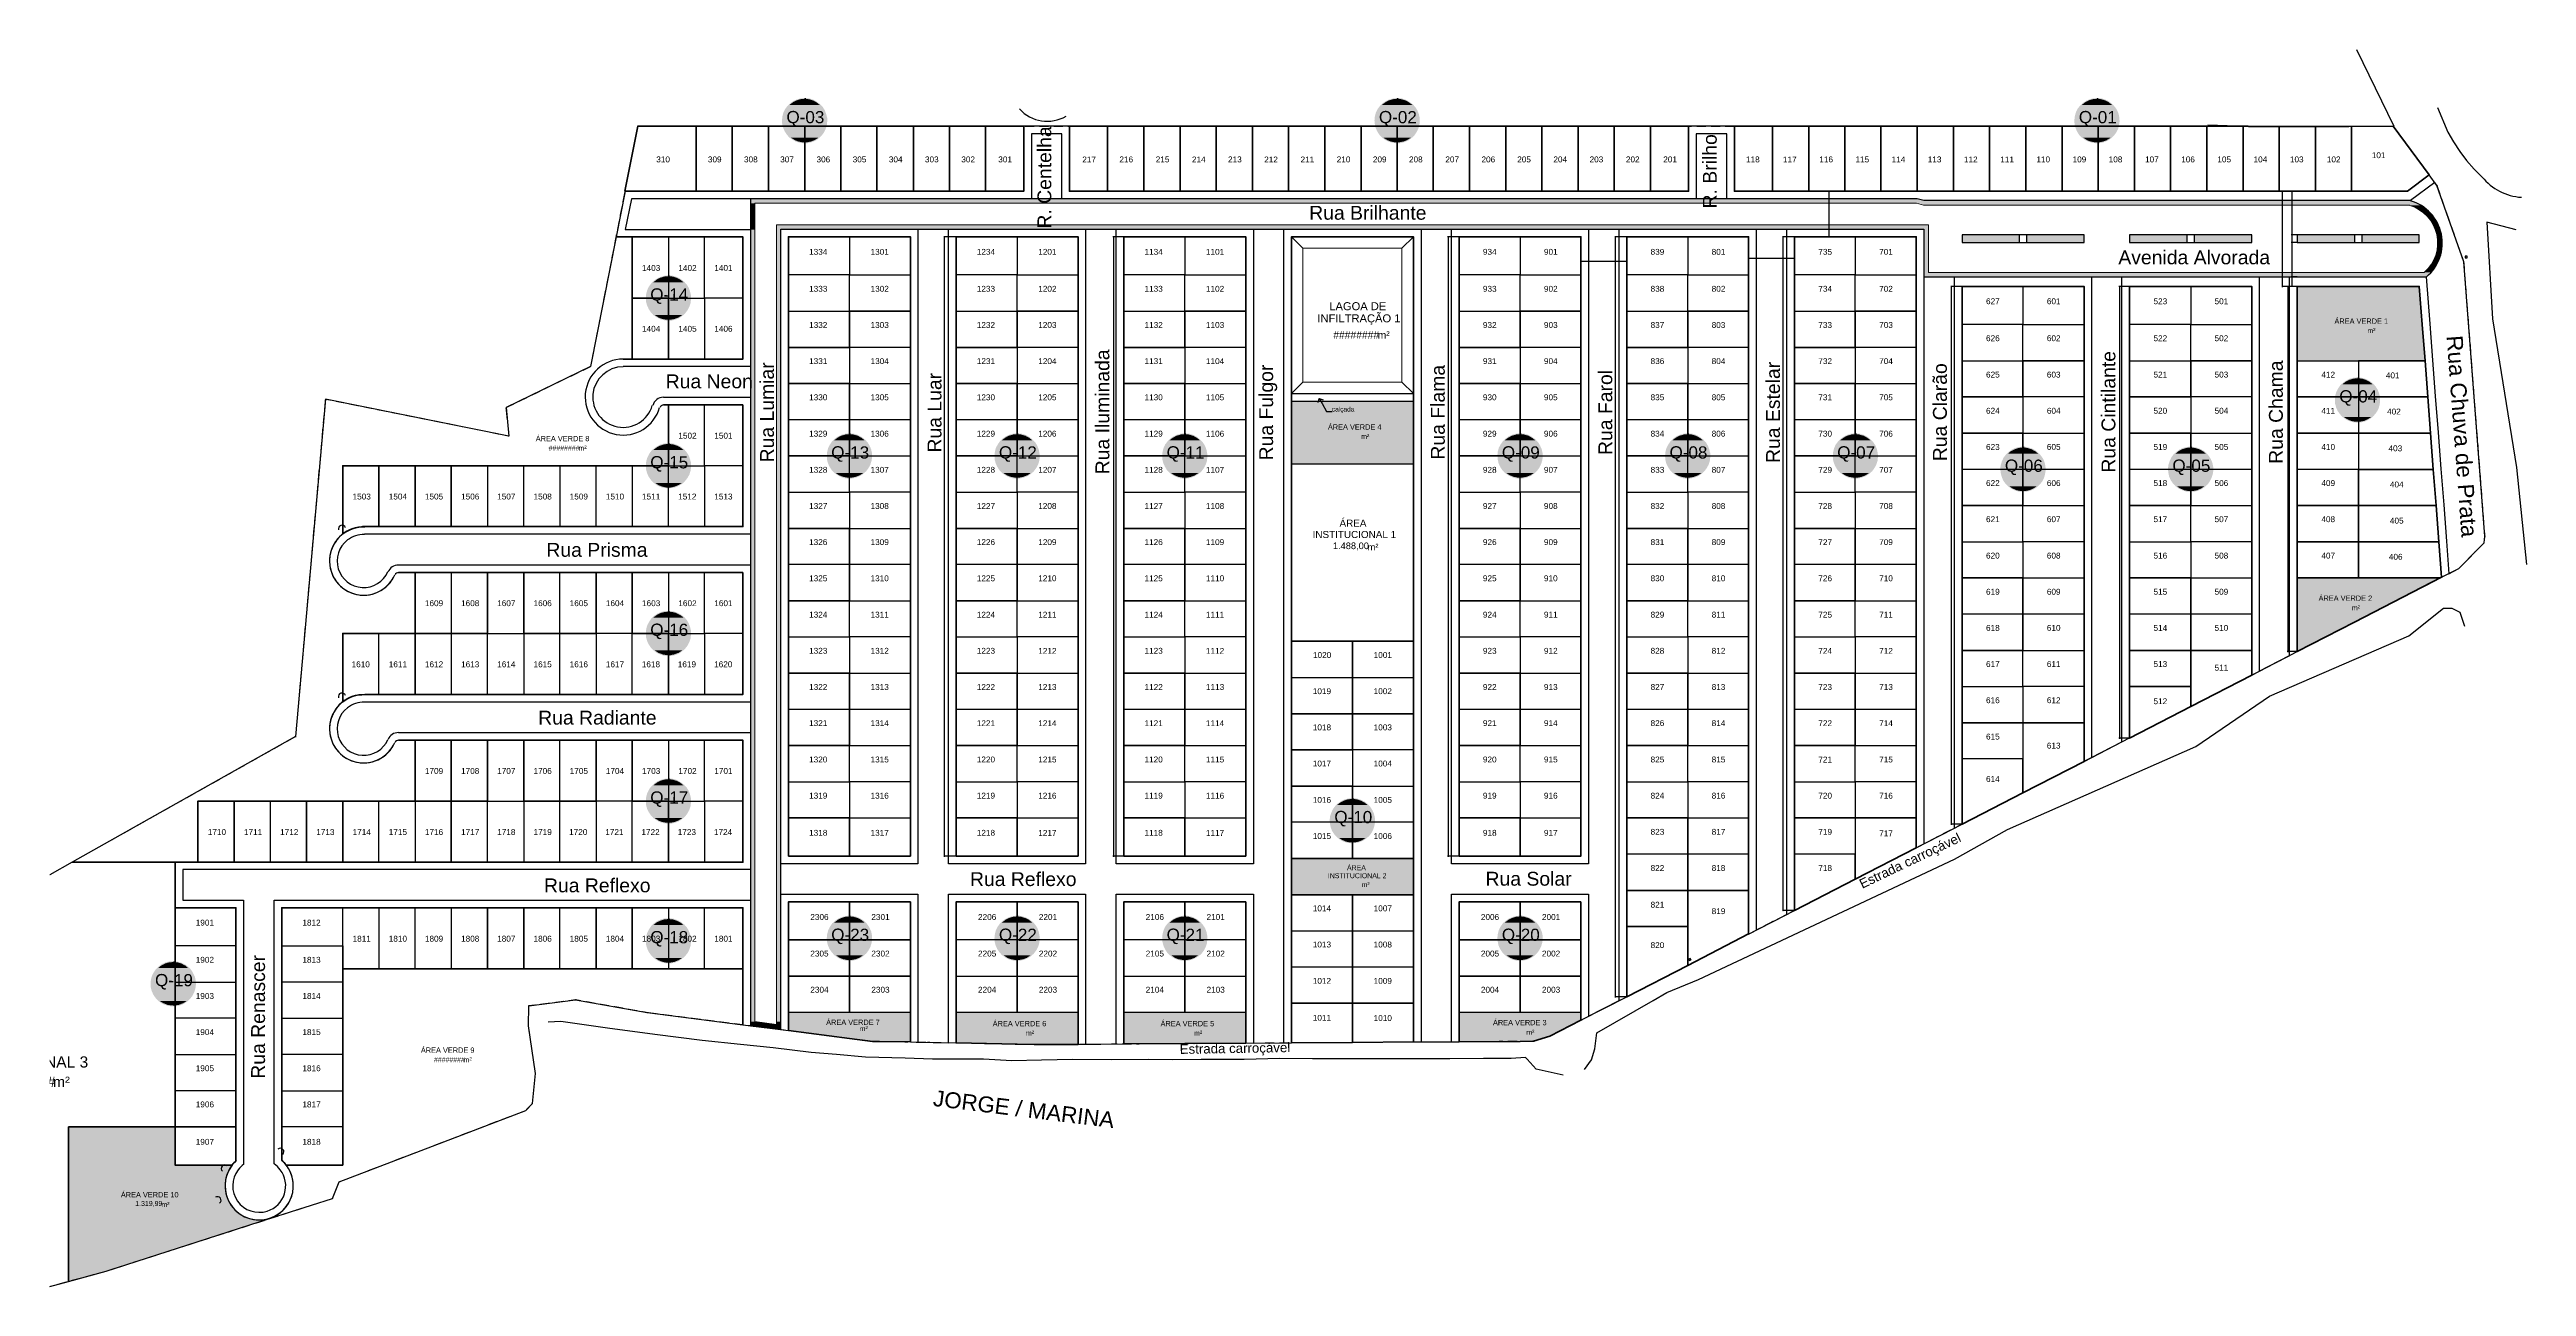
# Model space of a CAD drawing. Extents: x 246293 to 246943, y 9361385 to 9361710.
import ezdxf
from ezdxf.xclip import XClip

# ---------------------------------------------------------------- set-up
doc = ezdxf.new("R2010")
doc.units = 0
doc.header["$XCLIPFRAME"] = 0
doc.styles.add('style0', font='', dxfattribs={"height": 4.19039})
doc.styles.add('style1', font='', dxfattribs={"height": 39.531983})
doc.styles.get('style0').set_extended_font_data('Arial')
doc.styles.get('style1').set_extended_font_data('Arial')

# ---------------------------------------------------------------- blocks, each defined once
blk = doc.blocks.new('Viewport1')
at = {"linetype": 'Continuous', "lineweight": 25, "true_color": 0x0037dd}
for points in [[(246491.25, 9361697.24), (246490.25, 9361697.13), (246489.25, 9361696.87), (246488.3, 9361696.45), (246487.46, 9361695.87), (246486.72, 9361695.13), (246486.14, 9361694.34), (246485.66, 9361693.39), (246485.4, 9361692.39), (246485.3, 9361691.39), (246485.35, 9361690.33), (246485.61, 9361689.38), (246486.03, 9361688.44), (246486.61, 9361687.54), (246487.3, 9361686.8), (246488.14, 9361686.22), (246489.04, 9361685.75), (246490.04, 9361685.48), (246491.04, 9361685.33), (246492.09, 9361685.38), (246493.1, 9361685.64), (246494.05, 9361686.01), (246494.89, 9361686.59), (246495.63, 9361687.28), (246496.26, 9361688.12), (246496.73, 9361689.02), (246497.05, 9361690.02), (246497.16, 9361691.02), (246497.16, 9361692.02), (246496.89, 9361693.02), (246496.52, 9361694.02), (246496, 9361694.87), (246495.31, 9361695.61), (246494.47, 9361696.24), (246493.57, 9361696.76), (246492.62, 9361697.08), (246491.57, 9361697.24), (246491.57, 9361696.76), (246492.52, 9361696.66), (246493.41, 9361696.34), (246494.26, 9361695.92), (246494.99, 9361695.29), (246495.63, 9361694.6), (246496.15, 9361693.81), (246496.52, 9361692.92), (246496.68, 9361691.97), (246496.73, 9361691.02), (246496.63, 9361690.07), (246496.31, 9361689.17), (246495.89, 9361688.33), (246495.31, 9361687.59), (246494.63, 9361686.96), (246493.83, 9361686.43), (246492.94, 9361686.06), (246492.04, 9361685.85), (246491.09, 9361685.8), (246490.14, 9361685.91), (246489.2, 9361686.17), (246488.35, 9361686.59), (246487.61, 9361687.17), (246486.93, 9361687.86), (246486.4, 9361688.65), (246486.03, 9361689.49), (246485.82, 9361690.44), (246485.72, 9361691.39), (246485.82, 9361692.34), (246486.09, 9361693.23), (246486.51, 9361694.08), (246487.03, 9361694.87), (246487.72, 9361695.55), (246488.51, 9361696.08), (246489.41, 9361696.45), (246490.3, 9361696.71), (246491.25, 9361696.76)], [(246491.57, 9361696.76), (246491.25, 9361696.76), (246491.25, 9361697.24), (246491.57, 9361697.24)], [(246646.74, 9361697.24), (246645.74, 9361697.13), (246644.74, 9361696.87), (246643.79, 9361696.45), (246642.95, 9361695.87), (246642.21, 9361695.13), (246641.63, 9361694.34), (246641.16, 9361693.39), (246640.89, 9361692.39), (246640.79, 9361691.39), (246640.89, 9361690.33), (246641.1, 9361689.38), (246641.53, 9361688.44), (246642.11, 9361687.54), (246642.79, 9361686.8), (246643.63, 9361686.22), (246644.53, 9361685.75), (246645.53, 9361685.48), (246646.59, 9361685.33), (246647.59, 9361685.38), (246648.59, 9361685.64), (246649.54, 9361686.01), (246650.38, 9361686.59), (246651.17, 9361687.28), (246651.75, 9361688.12), (246652.23, 9361689.02), (246652.54, 9361690.02), (246652.7, 9361691.02), (246652.65, 9361692.02), (246652.44, 9361693.02), (246652.02, 9361694.02), (246651.49, 9361694.87), (246650.8, 9361695.61), (246649.96, 9361696.24), (246649.06, 9361696.76), (246648.11, 9361697.08), (246647.11, 9361697.24), (246647.06, 9361696.76), (246648.01, 9361696.66), (246648.91, 9361696.34), (246649.75, 9361695.92), (246650.49, 9361695.29), (246651.12, 9361694.6), (246651.65, 9361693.81), (246652.02, 9361692.92), (246652.23, 9361691.97), (246652.23, 9361691.02), (246652.12, 9361690.07), (246651.86, 9361689.17), (246651.38, 9361688.33), (246650.8, 9361687.59), (246650.12, 9361686.96), (246649.33, 9361686.43), (246648.43, 9361686.06), (246647.53, 9361685.85), (246646.59, 9361685.8), (246645.64, 9361685.91), (246644.74, 9361686.17), (246643.85, 9361686.59), (246643.11, 9361687.17), (246642.42, 9361687.86), (246641.89, 9361688.65), (246641.53, 9361689.49), (246641.32, 9361690.44), (246641.26, 9361691.39), (246641.32, 9361692.34), (246641.58, 9361693.23), (246642, 9361694.08), (246642.58, 9361694.87), (246643.27, 9361695.55), (246644, 9361696.08), (246644.9, 9361696.45), (246645.8, 9361696.71), (246646.74, 9361696.76)], [(246647.06, 9361696.76), (246646.74, 9361696.76), (246646.74, 9361697.24), (246647.11, 9361697.24)], [(246830.44, 9361697.24), (246829.38, 9361697.13), (246828.38, 9361696.87), (246827.48, 9361696.45), (246826.64, 9361695.87), (246825.9, 9361695.13), (246825.27, 9361694.34), (246824.85, 9361693.39), (246824.59, 9361692.39), (246824.48, 9361691.39), (246824.53, 9361690.33), (246824.8, 9361689.38), (246825.17, 9361688.44), (246825.74, 9361687.54), (246826.48, 9361686.8), (246827.27, 9361686.22), (246828.22, 9361685.75), (246829.22, 9361685.48), (246830.23, 9361685.33), (246831.23, 9361685.38), (246832.23, 9361685.64), (246833.18, 9361686.01), (246834.07, 9361686.59), (246834.81, 9361687.28), (246835.44, 9361688.12), (246835.92, 9361689.02), (246836.18, 9361690.02), (246836.34, 9361691.02), (246836.29, 9361692.02), (246836.08, 9361693.07), (246835.71, 9361694.02), (246835.13, 9361694.87), (246834.44, 9361695.61), (246833.65, 9361696.29), (246832.76, 9361696.76), (246831.75, 9361697.08), (246830.75, 9361697.24), (246830.7, 9361696.76), (246831.65, 9361696.66), (246832.54, 9361696.34), (246833.39, 9361695.92), (246834.18, 9361695.29), (246834.81, 9361694.6), (246835.29, 9361693.81), (246835.65, 9361692.92), (246835.87, 9361691.97), (246835.92, 9361691.02), (246835.76, 9361690.07), (246835.5, 9361689.17), (246835.07, 9361688.33), (246834.49, 9361687.59), (246833.76, 9361686.96), (246832.97, 9361686.43), (246832.12, 9361686.06), (246831.17, 9361685.85), (246830.23, 9361685.8), (246829.28, 9361685.91), (246828.38, 9361686.17), (246827.54, 9361686.59), (246826.75, 9361687.17), (246826.11, 9361687.86), (246825.59, 9361688.65), (246825.17, 9361689.49), (246824.95, 9361690.44), (246824.9, 9361691.39), (246825.01, 9361692.34), (246825.27, 9361693.23), (246825.64, 9361694.08), (246826.22, 9361694.87), (246826.9, 9361695.55), (246827.7, 9361696.08), (246828.54, 9361696.45), (246829.49, 9361696.71), (246830.44, 9361696.76)], [(246830.7, 9361696.76), (246830.44, 9361696.76), (246830.44, 9361697.24), (246830.75, 9361697.24)], [(246455.51, 9361650.69), (246454.51, 9361650.59), (246453.51, 9361650.32), (246452.56, 9361649.9), (246451.72, 9361649.32), (246450.98, 9361648.58), (246450.4, 9361647.79), (246449.93, 9361646.84), (246449.66, 9361645.84), (246449.56, 9361644.84), (246449.61, 9361643.79), (246449.87, 9361642.84), (246450.3, 9361641.89), (246450.88, 9361640.99), (246451.56, 9361640.25), (246452.4, 9361639.67), (246453.3, 9361639.2), (246454.3, 9361638.94), (246455.3, 9361638.78), (246456.36, 9361638.83), (246457.36, 9361639.09), (246458.31, 9361639.46), (246459.15, 9361640.04), (246459.89, 9361640.73), (246460.52, 9361641.57), (246461, 9361642.47), (246461.31, 9361643.47), (246461.42, 9361644.47), (246461.42, 9361645.47), (246461.15, 9361646.53), (246460.79, 9361647.48), (246460.26, 9361648.32), (246459.57, 9361649.06), (246458.73, 9361649.74), (246457.83, 9361650.22), (246456.89, 9361650.53), (246455.83, 9361650.69), (246455.83, 9361650.22), (246456.78, 9361650.11), (246457.68, 9361649.8), (246458.52, 9361649.37), (246459.26, 9361648.74), (246459.89, 9361648.06), (246460.42, 9361647.27), (246460.73, 9361646.37), (246460.94, 9361645.42), (246461, 9361644.47), (246460.89, 9361643.52), (246460.57, 9361642.63), (246460.15, 9361641.78), (246459.57, 9361641.05), (246458.89, 9361640.41), (246458.1, 9361639.89), (246457.2, 9361639.52), (246456.31, 9361639.31), (246455.36, 9361639.25), (246454.41, 9361639.36), (246453.46, 9361639.62), (246452.62, 9361640.04), (246451.88, 9361640.62), (246451.19, 9361641.31), (246450.67, 9361642.1), (246450.3, 9361642.94), (246450.09, 9361643.89), (246449.98, 9361644.84), (246450.09, 9361645.79), (246450.35, 9361646.69), (246450.77, 9361647.53), (246451.3, 9361648.32), (246451.98, 9361649.01), (246452.77, 9361649.53), (246453.67, 9361649.9), (246454.57, 9361650.16), (246455.51, 9361650.22)], [(246455.83, 9361650.22), (246455.51, 9361650.22), (246455.51, 9361650.69), (246455.83, 9361650.69)], [(246898.8, 9361623.91), (246897.8, 9361623.86), (246896.8, 9361623.6), (246895.85, 9361623.12), (246895, 9361622.54), (246894.27, 9361621.86), (246893.69, 9361621.01), (246893.21, 9361620.06), (246892.95, 9361619.12), (246892.84, 9361618.06), (246892.9, 9361617.06), (246893.16, 9361616.06), (246893.58, 9361615.11), (246894.16, 9361614.27), (246894.85, 9361613.53), (246895.69, 9361612.9), (246896.59, 9361612.47), (246897.59, 9361612.16), (246898.59, 9361612.05), (246899.64, 9361612.1), (246900.64, 9361612.32), (246901.59, 9361612.74), (246902.44, 9361613.26), (246903.17, 9361614), (246903.81, 9361614.79), (246904.28, 9361615.69), (246904.6, 9361616.69), (246904.7, 9361617.69), (246904.7, 9361618.75), (246904.44, 9361619.75), (246904.07, 9361620.7), (246903.54, 9361621.54), (246902.86, 9361622.33), (246902.02, 9361622.96), (246901.12, 9361623.44), (246900.17, 9361623.75), (246899.12, 9361623.91), (246899.12, 9361623.49), (246900.07, 9361623.33), (246900.96, 9361623.02), (246901.8, 9361622.59), (246902.54, 9361622.01), (246903.17, 9361621.28), (246903.7, 9361620.49), (246904.07, 9361619.59), (246904.23, 9361618.69), (246904.28, 9361617.75), (246904.18, 9361616.8), (246903.86, 9361615.9), (246903.44, 9361615.06), (246902.86, 9361614.27), (246902.17, 9361613.63), (246901.38, 9361613.11), (246900.49, 9361612.74), (246899.59, 9361612.53), (246898.64, 9361612.47), (246897.69, 9361612.58), (246896.74, 9361612.84), (246895.9, 9361613.26), (246895.16, 9361613.84), (246894.48, 9361614.53), (246893.95, 9361615.32), (246893.58, 9361616.22), (246893.37, 9361617.11), (246893.27, 9361618.06), (246893.37, 9361619.01), (246893.63, 9361619.91), (246894.06, 9361620.8), (246894.58, 9361621.54), (246895.27, 9361622.23), (246896.06, 9361622.75), (246896.96, 9361623.17), (246897.85, 9361623.39), (246898.8, 9361623.49)], [(246899.12, 9361623.49), (246898.8, 9361623.49), (246898.8, 9361623.91), (246899.12, 9361623.91)], [(246455.51, 9361606.67), (246454.51, 9361606.57), (246453.51, 9361606.36), (246452.56, 9361605.88), (246451.72, 9361605.3), (246450.98, 9361604.62), (246450.4, 9361603.78), (246449.93, 9361602.83), (246449.66, 9361601.88), (246449.56, 9361600.82), (246449.61, 9361599.82), (246449.87, 9361598.82), (246450.3, 9361597.87), (246450.88, 9361597.03), (246451.56, 9361596.29), (246452.4, 9361595.66), (246453.3, 9361595.18), (246454.3, 9361594.92), (246455.3, 9361594.81), (246456.36, 9361594.87), (246457.36, 9361595.08), (246458.31, 9361595.5), (246459.15, 9361596.03), (246459.89, 9361596.76), (246460.52, 9361597.56), (246461, 9361598.45), (246461.31, 9361599.45), (246461.42, 9361600.45), (246461.42, 9361601.51), (246461.15, 9361602.51), (246460.79, 9361603.46), (246460.26, 9361604.3), (246459.57, 9361605.09), (246458.73, 9361605.73), (246457.83, 9361606.2), (246456.89, 9361606.52), (246455.83, 9361606.67), (246455.83, 9361606.25), (246456.78, 9361606.1), (246457.68, 9361605.78), (246458.52, 9361605.36), (246459.26, 9361604.78), (246459.89, 9361604.04), (246460.42, 9361603.25), (246460.73, 9361602.35), (246460.94, 9361601.46), (246461, 9361600.51), (246460.89, 9361599.56), (246460.57, 9361598.66), (246460.15, 9361597.82), (246459.57, 9361597.03), (246458.89, 9361596.4), (246458.1, 9361595.87), (246457.2, 9361595.5), (246456.31, 9361595.29), (246455.36, 9361595.24), (246454.41, 9361595.34), (246453.46, 9361595.6), (246452.62, 9361596.03), (246451.88, 9361596.61), (246451.19, 9361597.29), (246450.67, 9361598.08), (246450.3, 9361598.98), (246450.09, 9361599.87), (246449.98, 9361600.82), (246450.09, 9361601.77), (246450.35, 9361602.67), (246450.77, 9361603.56), (246451.3, 9361604.3), (246451.98, 9361604.99), (246452.77, 9361605.52), (246453.67, 9361605.94), (246454.57, 9361606.15), (246455.51, 9361606.25)], [(246455.83, 9361606.25), (246455.51, 9361606.25), (246455.51, 9361606.67), (246455.83, 9361606.67)], [(246503.01, 9361609.26), (246502, 9361609.15), (246501, 9361608.89), (246500.05, 9361608.47), (246499.21, 9361607.89), (246498.47, 9361607.15), (246497.89, 9361606.31), (246497.42, 9361605.41), (246497.16, 9361604.41), (246497.05, 9361603.41), (246497.1, 9361602.35), (246497.37, 9361601.35), (246497.79, 9361600.45), (246498.37, 9361599.56), (246499.05, 9361598.82), (246499.9, 9361598.24), (246500.79, 9361597.77), (246501.79, 9361597.45), (246502.79, 9361597.34), (246503.85, 9361597.4), (246504.85, 9361597.66), (246505.8, 9361598.03), (246506.64, 9361598.61), (246507.38, 9361599.29), (246508.01, 9361600.14), (246508.49, 9361601.03), (246508.8, 9361602.04), (246508.96, 9361603.04), (246508.91, 9361604.04), (246508.7, 9361605.04), (246508.28, 9361605.99), (246507.75, 9361606.89), (246507.06, 9361607.62), (246506.22, 9361608.26), (246505.32, 9361608.78), (246504.38, 9361609.1), (246503.32, 9361609.21), (246503.32, 9361608.78), (246504.27, 9361608.63), (246505.17, 9361608.36), (246506.01, 9361607.89), (246506.75, 9361607.31), (246507.38, 9361606.62), (246507.91, 9361605.83), (246508.28, 9361604.94), (246508.43, 9361603.99), (246508.49, 9361603.04), (246508.38, 9361602.09), (246508.07, 9361601.19), (246507.64, 9361600.35), (246507.06, 9361599.61), (246506.38, 9361598.93), (246505.59, 9361598.45), (246504.69, 9361598.08), (246503.8, 9361597.82), (246502.85, 9361597.77), (246501.9, 9361597.92), (246500.95, 9361598.19), (246500.11, 9361598.61), (246499.37, 9361599.14), (246498.68, 9361599.87), (246498.16, 9361600.67), (246497.79, 9361601.51), (246497.58, 9361602.46), (246497.47, 9361603.41), (246497.58, 9361604.36), (246497.84, 9361605.25), (246498.26, 9361606.1), (246498.84, 9361606.89), (246499.47, 9361607.52), (246500.26, 9361608.1), (246501.16, 9361608.47), (246502.06, 9361608.73), (246503.01, 9361608.78)], [(246503.32, 9361608.78), (246503.01, 9361608.78), (246503.01, 9361609.26), (246503.32, 9361609.21)], [(246547.02, 9361609.26), (246545.96, 9361609.15), (246545.02, 9361608.89), (246544.07, 9361608.47), (246543.22, 9361607.89), (246542.49, 9361607.15), (246541.91, 9361606.31), (246541.43, 9361605.41), (246541.17, 9361604.41), (246541.06, 9361603.41), (246541.11, 9361602.35), (246541.38, 9361601.35), (246541.8, 9361600.45), (246542.38, 9361599.56), (246543.06, 9361598.82), (246543.91, 9361598.24), (246544.8, 9361597.77), (246545.81, 9361597.45), (246546.81, 9361597.34), (246547.86, 9361597.4), (246548.86, 9361597.66), (246549.81, 9361598.03), (246550.66, 9361598.61), (246551.39, 9361599.29), (246552.03, 9361600.14), (246552.5, 9361601.03), (246552.82, 9361602.04), (246552.92, 9361603.04), (246552.87, 9361604.04), (246552.66, 9361605.04), (246552.29, 9361605.99), (246551.76, 9361606.89), (246551.02, 9361607.62), (246550.23, 9361608.26), (246549.34, 9361608.78), (246548.34, 9361609.1), (246547.33, 9361609.21), (246547.33, 9361608.78), (246548.28, 9361608.63), (246549.18, 9361608.36), (246550.02, 9361607.89), (246550.76, 9361607.31), (246551.39, 9361606.62), (246551.92, 9361605.83), (246552.24, 9361604.94), (246552.45, 9361603.99), (246552.5, 9361603.04), (246552.39, 9361602.09), (246552.08, 9361601.19), (246551.66, 9361600.35), (246551.08, 9361599.61), (246550.39, 9361598.93), (246549.6, 9361598.45), (246548.7, 9361598.08), (246547.76, 9361597.82), (246546.81, 9361597.77), (246545.91, 9361597.92), (246544.96, 9361598.19), (246544.12, 9361598.61), (246543.38, 9361599.14), (246542.7, 9361599.87), (246542.17, 9361600.67), (246541.8, 9361601.51), (246541.54, 9361602.46), (246541.48, 9361603.41), (246541.59, 9361604.36), (246541.85, 9361605.25), (246542.27, 9361606.1), (246542.8, 9361606.89), (246543.49, 9361607.52), (246544.28, 9361608.1), (246545.12, 9361608.47), (246546.07, 9361608.73), (246547.02, 9361608.78)], [(246547.33, 9361608.78), (246547.02, 9361608.78), (246547.02, 9361609.26), (246547.33, 9361609.21)], [(246591.03, 9361609.26), (246589.98, 9361609.15), (246588.97, 9361608.89), (246588.08, 9361608.47), (246587.24, 9361607.89), (246586.5, 9361607.15), (246585.86, 9361606.31), (246585.44, 9361605.41), (246585.18, 9361604.41), (246585.07, 9361603.41), (246585.13, 9361602.35), (246585.39, 9361601.35), (246585.81, 9361600.45), (246586.34, 9361599.56), (246587.08, 9361598.82), (246587.87, 9361598.24), (246588.82, 9361597.77), (246589.82, 9361597.45), (246590.82, 9361597.34), (246591.82, 9361597.4), (246592.82, 9361597.66), (246593.77, 9361598.03), (246594.67, 9361598.61), (246595.41, 9361599.29), (246596.04, 9361600.14), (246596.51, 9361601.03), (246596.83, 9361602.04), (246596.93, 9361603.04), (246596.88, 9361604.04), (246596.67, 9361605.04), (246596.3, 9361605.99), (246595.72, 9361606.89), (246595.04, 9361607.62), (246594.25, 9361608.26), (246593.35, 9361608.78), (246592.35, 9361609.1), (246591.35, 9361609.21), (246591.29, 9361608.78), (246592.24, 9361608.63), (246593.14, 9361608.36), (246593.98, 9361607.89), (246594.77, 9361607.31), (246595.41, 9361606.62), (246595.88, 9361605.83), (246596.25, 9361604.94), (246596.46, 9361603.99), (246596.51, 9361603.04), (246596.35, 9361602.09), (246596.09, 9361601.19), (246595.67, 9361600.35), (246595.09, 9361599.61), (246594.4, 9361598.93), (246593.56, 9361598.45), (246592.72, 9361598.08), (246591.77, 9361597.82), (246590.82, 9361597.77), (246589.87, 9361597.92), (246588.97, 9361598.19), (246588.13, 9361598.61), (246587.34, 9361599.14), (246586.71, 9361599.87), (246586.18, 9361600.67), (246585.81, 9361601.51), (246585.55, 9361602.46), (246585.5, 9361603.41), (246585.6, 9361604.36), (246585.86, 9361605.25), (246586.29, 9361606.1), (246586.81, 9361606.89), (246587.5, 9361607.52), (246588.29, 9361608.1), (246589.13, 9361608.47), (246590.08, 9361608.73), (246591.03, 9361608.78)], [(246591.29, 9361608.78), (246591.03, 9361608.78), (246591.03, 9361609.26), (246591.35, 9361609.21)], [(246679, 9361609.26), (246678, 9361609.15), (246677, 9361608.89), (246676.05, 9361608.47), (246675.21, 9361607.89), (246674.47, 9361607.15), (246673.89, 9361606.31), (246673.41, 9361605.41), (246673.15, 9361604.41), (246673.05, 9361603.41), (246673.15, 9361602.35), (246673.36, 9361601.35), (246673.78, 9361600.45), (246674.36, 9361599.56), (246675.05, 9361598.82), (246675.89, 9361598.24), (246676.79, 9361597.77), (246677.79, 9361597.45), (246678.79, 9361597.34), (246679.85, 9361597.4), (246680.85, 9361597.66), (246681.8, 9361598.03), (246682.64, 9361598.61), (246683.38, 9361599.29), (246684.01, 9361600.14), (246684.48, 9361601.03), (246684.8, 9361602.04), (246684.96, 9361603.04), (246684.91, 9361604.04), (246684.69, 9361605.04), (246684.27, 9361605.99), (246683.75, 9361606.89), (246683.06, 9361607.62), (246682.22, 9361608.26), (246681.32, 9361608.78), (246680.37, 9361609.1), (246679.32, 9361609.21), (246679.32, 9361608.78), (246680.27, 9361608.63), (246681.16, 9361608.36), (246682.01, 9361607.89), (246682.74, 9361607.31), (246683.38, 9361606.62), (246683.9, 9361605.83), (246684.27, 9361604.94), (246684.48, 9361603.99), (246684.48, 9361603.04), (246684.38, 9361602.09), (246684.11, 9361601.19), (246683.64, 9361600.35), (246683.06, 9361599.61), (246682.38, 9361598.93), (246681.58, 9361598.45), (246680.69, 9361598.08), (246679.79, 9361597.82), (246678.84, 9361597.77), (246677.9, 9361597.92), (246677, 9361598.19), (246676.1, 9361598.61), (246675.37, 9361599.14), (246674.68, 9361599.87), (246674.15, 9361600.67), (246673.78, 9361601.51), (246673.57, 9361602.46), (246673.47, 9361603.41), (246673.57, 9361604.36), (246673.84, 9361605.25), (246674.26, 9361606.1), (246674.84, 9361606.89), (246675.47, 9361607.52), (246676.26, 9361608.1), (246677.16, 9361608.47), (246678.05, 9361608.73), (246679, 9361608.78)], [(246679.32, 9361608.78), (246679, 9361608.78), (246679, 9361609.26), (246679.32, 9361609.21)], [(246723.01, 9361609.26), (246722.01, 9361609.15), (246721.01, 9361608.89), (246720.06, 9361608.47), (246719.22, 9361607.89), (246718.48, 9361607.15), (246717.9, 9361606.31), (246717.43, 9361605.41), (246717.16, 9361604.41), (246717.06, 9361603.41), (246717.11, 9361602.35), (246717.37, 9361601.35), (246717.8, 9361600.45), (246718.38, 9361599.56), (246719.06, 9361598.82), (246719.9, 9361598.24), (246720.8, 9361597.77), (246721.8, 9361597.45), (246722.8, 9361597.34), (246723.86, 9361597.4), (246724.86, 9361597.66), (246725.81, 9361598.03), (246726.65, 9361598.61), (246727.39, 9361599.29), (246728.02, 9361600.14), (246728.5, 9361601.03), (246728.81, 9361602.04), (246728.92, 9361603.04), (246728.92, 9361604.04), (246728.65, 9361605.04), (246728.29, 9361605.99), (246727.76, 9361606.89), (246727.07, 9361607.62), (246726.23, 9361608.26), (246725.33, 9361608.78), (246724.38, 9361609.1), (246723.33, 9361609.21), (246723.33, 9361608.78), (246724.28, 9361608.63), (246725.18, 9361608.36), (246726.02, 9361607.89), (246726.76, 9361607.31), (246727.39, 9361606.62), (246727.92, 9361605.83), (246728.23, 9361604.94), (246728.44, 9361603.99), (246728.5, 9361603.04), (246728.39, 9361602.09), (246728.07, 9361601.19), (246727.65, 9361600.35), (246727.07, 9361599.61), (246726.39, 9361598.93), (246725.6, 9361598.45), (246724.7, 9361598.08), (246723.81, 9361597.82), (246722.86, 9361597.77), (246721.91, 9361597.92), (246720.96, 9361598.19), (246720.12, 9361598.61), (246719.38, 9361599.14), (246718.69, 9361599.87), (246718.17, 9361600.67), (246717.8, 9361601.51), (246717.59, 9361602.46), (246717.48, 9361603.41), (246717.59, 9361604.36), (246717.85, 9361605.25), (246718.27, 9361606.1), (246718.8, 9361606.89), (246719.48, 9361607.52), (246720.27, 9361608.1), (246721.17, 9361608.47), (246722.07, 9361608.73), (246723.01, 9361608.78)], [(246723.33, 9361608.78), (246723.01, 9361608.78), (246723.01, 9361609.26), (246723.33, 9361609.21)], [(246767.03, 9361609.26), (246765.97, 9361609.15), (246764.97, 9361608.89), (246764.08, 9361608.47), (246763.23, 9361607.89), (246762.49, 9361607.15), (246761.86, 9361606.31), (246761.44, 9361605.41), (246761.18, 9361604.41), (246761.07, 9361603.41), (246761.12, 9361602.35), (246761.39, 9361601.35), (246761.81, 9361600.45), (246762.34, 9361599.56), (246763.07, 9361598.82), (246763.92, 9361598.24), (246764.81, 9361597.77), (246765.81, 9361597.45), (246766.82, 9361597.34), (246767.82, 9361597.4), (246768.82, 9361597.66), (246769.77, 9361598.03), (246770.66, 9361598.61), (246771.4, 9361599.29), (246772.03, 9361600.14), (246772.51, 9361601.03), (246772.82, 9361602.04), (246772.93, 9361603.04), (246772.88, 9361604.04), (246772.67, 9361605.04), (246772.3, 9361605.99), (246771.72, 9361606.89), (246771.03, 9361607.62), (246770.24, 9361608.26), (246769.35, 9361608.78), (246768.34, 9361609.1), (246767.34, 9361609.21), (246767.34, 9361608.78), (246768.24, 9361608.63), (246769.19, 9361608.36), (246769.98, 9361607.89), (246770.77, 9361607.31), (246771.4, 9361606.62), (246771.88, 9361605.83), (246772.24, 9361604.94), (246772.46, 9361603.99), (246772.51, 9361603.04), (246772.35, 9361602.09), (246772.09, 9361601.19), (246771.67, 9361600.35), (246771.09, 9361599.61), (246770.4, 9361598.93), (246769.56, 9361598.45), (246768.71, 9361598.08), (246767.76, 9361597.82), (246766.82, 9361597.77), (246765.87, 9361597.92), (246764.97, 9361598.19), (246764.13, 9361598.61), (246763.34, 9361599.14), (246762.7, 9361599.87), (246762.18, 9361600.67), (246761.81, 9361601.51), (246761.54, 9361602.46), (246761.49, 9361603.41), (246761.6, 9361604.36), (246761.86, 9361605.25), (246762.28, 9361606.1), (246762.81, 9361606.89), (246763.5, 9361607.52), (246764.29, 9361608.1), (246765.13, 9361608.47), (246766.08, 9361608.73), (246767.03, 9361608.78)], [(246767.34, 9361608.78), (246767.03, 9361608.78), (246767.03, 9361609.26), (246767.34, 9361609.21)], [(246811.04, 9361605.73), (246809.98, 9361605.67), (246808.98, 9361605.41), (246808.09, 9361604.99), (246807.19, 9361604.36), (246806.51, 9361603.67), (246805.87, 9361602.83), (246805.45, 9361601.88), (246805.14, 9361600.93), (246805.03, 9361599.87), (246805.14, 9361598.87), (246805.4, 9361597.87), (246805.77, 9361596.92), (246806.35, 9361596.08), (246807.09, 9361595.34), (246807.88, 9361594.71), (246808.83, 9361594.29), (246809.77, 9361593.97), (246810.83, 9361593.87), (246811.83, 9361593.92), (246812.83, 9361594.13), (246813.78, 9361594.55), (246814.68, 9361595.08), (246815.41, 9361595.82), (246816.05, 9361596.61), (246816.52, 9361597.56), (246816.78, 9361598.5), (246816.94, 9361599.51), (246816.89, 9361600.56), (246816.68, 9361601.56), (246816.31, 9361602.51), (246815.73, 9361603.35), (246815.04, 9361604.14), (246814.25, 9361604.78), (246813.36, 9361605.25), (246812.36, 9361605.57), (246811.36, 9361605.73), (246811.3, 9361605.3), (246812.25, 9361605.15), (246813.15, 9361604.83), (246813.99, 9361604.41), (246814.73, 9361603.83), (246815.41, 9361603.09), (246815.89, 9361602.3), (246816.26, 9361601.4), (246816.47, 9361600.51), (246816.52, 9361599.56), (246816.36, 9361598.61), (246816.1, 9361597.71), (246815.68, 9361596.87), (246815.1, 9361596.08), (246814.36, 9361595.45), (246813.57, 9361594.92), (246812.73, 9361594.55), (246811.78, 9361594.34), (246810.83, 9361594.29), (246809.88, 9361594.39), (246808.98, 9361594.66), (246808.14, 9361595.08), (246807.35, 9361595.66), (246806.72, 9361596.34), (246806.19, 9361597.13), (246805.77, 9361598.03), (246805.56, 9361598.93), (246805.5, 9361599.87), (246805.61, 9361600.82), (246805.87, 9361601.72), (246806.24, 9361602.62), (246806.82, 9361603.35), (246807.51, 9361604.04), (246808.3, 9361604.57), (246809.14, 9361604.99), (246810.09, 9361605.2), (246810.99, 9361605.3)], [(246811.3, 9361605.3), (246810.99, 9361605.3), (246811.04, 9361605.73), (246811.36, 9361605.73)], [(246855, 9361605.73), (246854, 9361605.67), (246853, 9361605.41), (246852.05, 9361604.99), (246851.2, 9361604.36), (246850.47, 9361603.67), (246849.89, 9361602.83), (246849.46, 9361601.88), (246849.15, 9361600.93), (246849.04, 9361599.87), (246849.15, 9361598.87), (246849.36, 9361597.87), (246849.78, 9361596.92), (246850.36, 9361596.08), (246851.05, 9361595.34), (246851.89, 9361594.71), (246852.84, 9361594.29), (246853.79, 9361593.97), (246854.84, 9361593.87), (246855.84, 9361593.92), (246856.84, 9361594.13), (246857.79, 9361594.55), (246858.64, 9361595.08), (246859.43, 9361595.82), (246860.01, 9361596.61), (246860.48, 9361597.56), (246860.8, 9361598.5), (246860.95, 9361599.51), (246860.9, 9361600.56), (246860.69, 9361601.56), (246860.27, 9361602.51), (246859.74, 9361603.35), (246859.06, 9361604.14), (246858.27, 9361604.78), (246857.32, 9361605.25), (246856.37, 9361605.57), (246855.37, 9361605.73), (246855.31, 9361605.3), (246856.26, 9361605.15), (246857.16, 9361604.83), (246858, 9361604.41), (246858.74, 9361603.83), (246859.37, 9361603.09), (246859.9, 9361602.3), (246860.27, 9361601.4), (246860.48, 9361600.51), (246860.48, 9361599.56), (246860.37, 9361598.61), (246860.11, 9361597.71), (246859.64, 9361596.87), (246859.06, 9361596.08), (246858.37, 9361595.45), (246857.58, 9361594.92), (246856.69, 9361594.55), (246855.79, 9361594.34), (246854.84, 9361594.29), (246853.89, 9361594.39), (246853, 9361594.66), (246852.1, 9361595.08), (246851.36, 9361595.66), (246850.68, 9361596.34), (246850.15, 9361597.13), (246849.78, 9361598.03), (246849.57, 9361598.93), (246849.52, 9361599.87), (246849.57, 9361600.82), (246849.83, 9361601.72), (246850.25, 9361602.62), (246850.83, 9361603.35), (246851.52, 9361604.04), (246852.26, 9361604.57), (246853.15, 9361604.99), (246854.05, 9361605.2), (246855, 9361605.3)], [(246855.31, 9361605.3), (246855, 9361605.3), (246855, 9361605.73), (246855.37, 9361605.73)], [(246455.51, 9361562.66), (246454.51, 9361562.61), (246453.51, 9361562.34), (246452.56, 9361561.92), (246451.72, 9361561.34), (246450.98, 9361560.6), (246450.4, 9361559.76), (246449.93, 9361558.86), (246449.66, 9361557.86), (246449.56, 9361556.86), (246449.61, 9361555.8), (246449.87, 9361554.8), (246450.3, 9361553.85), (246450.88, 9361553.01), (246451.56, 9361552.27), (246452.4, 9361551.64), (246453.3, 9361551.22), (246454.3, 9361550.9), (246455.3, 9361550.8), (246456.36, 9361550.85), (246457.36, 9361551.06), (246458.31, 9361551.48), (246459.15, 9361552.06), (246459.89, 9361552.75), (246460.52, 9361553.54), (246461, 9361554.49), (246461.31, 9361555.44), (246461.42, 9361556.49), (246461.42, 9361557.49), (246461.15, 9361558.49), (246460.79, 9361559.44), (246460.26, 9361560.34), (246459.57, 9361561.08), (246458.73, 9361561.71), (246457.83, 9361562.18), (246456.89, 9361562.5), (246455.83, 9361562.66), (246455.83, 9361562.24), (246456.78, 9361562.08), (246457.68, 9361561.81), (246458.52, 9361561.34), (246459.26, 9361560.76), (246459.89, 9361560.07), (246460.42, 9361559.23), (246460.73, 9361558.39), (246460.94, 9361557.44), (246461, 9361556.49), (246460.89, 9361555.54), (246460.57, 9361554.65), (246460.15, 9361553.8), (246459.57, 9361553.06), (246458.89, 9361552.38), (246458.1, 9361551.85), (246457.2, 9361551.48), (246456.31, 9361551.27), (246455.36, 9361551.22), (246454.41, 9361551.32), (246453.46, 9361551.64), (246452.62, 9361552.06), (246451.88, 9361552.59), (246451.19, 9361553.27), (246450.67, 9361554.07), (246450.3, 9361554.96), (246450.09, 9361555.86), (246449.98, 9361556.81), (246450.09, 9361557.76), (246450.35, 9361558.7), (246450.77, 9361559.55), (246451.3, 9361560.34), (246451.98, 9361560.97), (246452.77, 9361561.5), (246453.67, 9361561.92), (246454.57, 9361562.18), (246455.51, 9361562.24)], [(246455.83, 9361562.24), (246455.51, 9361562.24), (246455.51, 9361562.66), (246455.83, 9361562.66)], [(246455.51, 9361518.69), (246454.51, 9361518.59), (246453.51, 9361518.32), (246452.56, 9361517.9), (246451.72, 9361517.32), (246450.98, 9361516.58), (246450.4, 9361515.79), (246449.93, 9361514.85), (246449.66, 9361513.84), (246449.56, 9361512.84), (246449.61, 9361511.79), (246449.87, 9361510.79), (246450.3, 9361509.89), (246450.88, 9361508.99), (246451.56, 9361508.26), (246452.4, 9361507.68), (246453.3, 9361507.2), (246454.3, 9361506.94), (246455.3, 9361506.78), (246456.36, 9361506.83), (246457.36, 9361507.1), (246458.31, 9361507.47), (246459.15, 9361508.05), (246459.89, 9361508.73), (246460.52, 9361509.57), (246461, 9361510.47), (246461.31, 9361511.47), (246461.42, 9361512.47), (246461.42, 9361513.47), (246461.15, 9361514.48), (246460.79, 9361515.48), (246460.26, 9361516.32), (246459.57, 9361517.06), (246458.73, 9361517.69), (246457.83, 9361518.22), (246456.89, 9361518.54), (246455.83, 9361518.69), (246455.83, 9361518.22), (246456.78, 9361518.11), (246457.68, 9361517.8), (246458.52, 9361517.32), (246459.26, 9361516.74), (246459.89, 9361516.06), (246460.42, 9361515.27), (246460.73, 9361514.37), (246460.94, 9361513.42), (246461, 9361512.47), (246460.89, 9361511.52), (246460.57, 9361510.63), (246460.15, 9361509.78), (246459.57, 9361509.05), (246458.89, 9361508.41), (246458.1, 9361507.89), (246457.2, 9361507.52), (246456.31, 9361507.31), (246455.36, 9361507.25), (246454.41, 9361507.36), (246453.46, 9361507.62), (246452.62, 9361508.05), (246451.88, 9361508.63), (246451.19, 9361509.31), (246450.67, 9361510.1), (246450.3, 9361510.94), (246450.09, 9361511.89), (246449.98, 9361512.84), (246450.09, 9361513.79), (246450.35, 9361514.69), (246450.77, 9361515.53), (246451.3, 9361516.32), (246451.98, 9361517.01), (246452.77, 9361517.53), (246453.67, 9361517.9), (246454.57, 9361518.17), (246455.51, 9361518.22)], [(246455.83, 9361518.22), (246455.51, 9361518.22), (246455.51, 9361518.69), (246455.83, 9361518.69)], [(246634.99, 9361513.53), (246633.99, 9361513.42), (246632.99, 9361513.21), (246632.04, 9361512.74), (246631.19, 9361512.16), (246630.51, 9361511.47), (246629.88, 9361510.63), (246629.46, 9361509.68), (246629.14, 9361508.73), (246629.03, 9361507.68), (246629.14, 9361506.67), (246629.35, 9361505.67), (246629.77, 9361504.72), (246630.35, 9361503.88), (246631.09, 9361503.14), (246631.88, 9361502.51), (246632.83, 9361502.04), (246633.78, 9361501.77), (246634.83, 9361501.67), (246635.83, 9361501.72), (246636.83, 9361501.93), (246637.78, 9361502.35), (246638.63, 9361502.88), (246639.42, 9361503.62), (246640.05, 9361504.41), (246640.47, 9361505.3), (246640.79, 9361506.31), (246640.95, 9361507.31), (246640.89, 9361508.36), (246640.68, 9361509.36), (246640.26, 9361510.31), (246639.73, 9361511.16), (246639.05, 9361511.95), (246638.26, 9361512.58), (246637.31, 9361513.05), (246636.36, 9361513.37), (246635.36, 9361513.53), (246635.31, 9361513.11), (246636.25, 9361512.95), (246637.15, 9361512.63), (246637.99, 9361512.21), (246638.73, 9361511.63), (246639.36, 9361510.89), (246639.89, 9361510.1), (246640.26, 9361509.2), (246640.47, 9361508.31), (246640.52, 9361507.36), (246640.37, 9361506.41), (246640.1, 9361505.51), (246639.63, 9361504.67), (246639.1, 9361503.88), (246638.36, 9361503.25), (246637.57, 9361502.72), (246636.73, 9361502.35), (246635.78, 9361502.14), (246634.83, 9361502.09), (246633.88, 9361502.19), (246632.99, 9361502.46), (246632.14, 9361502.88), (246631.35, 9361503.46), (246630.72, 9361504.14), (246630.19, 9361504.93), (246629.77, 9361505.83), (246629.56, 9361506.73), (246629.51, 9361507.68), (246629.61, 9361508.63), (246629.82, 9361509.52), (246630.25, 9361510.42), (246630.83, 9361511.16), (246631.51, 9361511.84), (246632.3, 9361512.37), (246633.15, 9361512.79), (246634.04, 9361513), (246634.99, 9361513.11)], [(246635.31, 9361513.11), (246634.99, 9361513.11), (246634.99, 9361513.53), (246635.36, 9361513.53)], [(246503.01, 9361482.69), (246502, 9361482.58), (246501, 9361482.32), (246500.05, 9361481.9), (246499.21, 9361481.32), (246498.47, 9361480.63), (246497.89, 9361479.79), (246497.42, 9361478.84), (246497.16, 9361477.84), (246497.05, 9361476.84), (246497.1, 9361475.84), (246497.37, 9361474.83), (246497.79, 9361473.89), (246498.37, 9361473.04), (246499.05, 9361472.3), (246499.9, 9361471.67), (246500.79, 9361471.2), (246501.79, 9361470.93), (246502.79, 9361470.78), (246503.85, 9361470.88), (246504.85, 9361471.09), (246505.8, 9361471.51), (246506.64, 9361472.04), (246507.38, 9361472.73), (246508.01, 9361473.57), (246508.49, 9361474.47), (246508.8, 9361475.47), (246508.96, 9361476.47), (246508.91, 9361477.52), (246508.7, 9361478.52), (246508.28, 9361479.47), (246507.75, 9361480.32), (246507.06, 9361481.11), (246506.22, 9361481.74), (246505.32, 9361482.21), (246504.38, 9361482.53), (246503.32, 9361482.69), (246503.32, 9361482.21), (246504.27, 9361482.11), (246505.17, 9361481.79), (246506.01, 9361481.37), (246506.75, 9361480.79), (246507.38, 9361480.05), (246507.91, 9361479.26), (246508.28, 9361478.37), (246508.43, 9361477.47), (246508.49, 9361476.52), (246508.38, 9361475.57), (246508.07, 9361474.62), (246507.64, 9361473.78), (246507.06, 9361473.04), (246506.38, 9361472.41), (246505.59, 9361471.88), (246504.69, 9361471.51), (246503.8, 9361471.3), (246502.85, 9361471.25), (246501.9, 9361471.36), (246500.95, 9361471.62), (246500.11, 9361472.04), (246499.37, 9361472.62), (246498.68, 9361473.31), (246498.16, 9361474.1), (246497.79, 9361474.94), (246497.58, 9361475.89), (246497.47, 9361476.84), (246497.58, 9361477.79), (246497.84, 9361478.68), (246498.26, 9361479.53), (246498.84, 9361480.32), (246499.47, 9361481), (246500.26, 9361481.53), (246501.16, 9361481.9), (246502.06, 9361482.16), (246503.01, 9361482.27)], [(246503.32, 9361482.21), (246503.01, 9361482.27), (246503.01, 9361482.69), (246503.32, 9361482.69)], [(246547.02, 9361482.69), (246545.96, 9361482.58), (246545.02, 9361482.32), (246544.07, 9361481.9), (246543.22, 9361481.32), (246542.49, 9361480.63), (246541.91, 9361479.79), (246541.43, 9361478.84), (246541.17, 9361477.84), (246541.06, 9361476.84), (246541.11, 9361475.84), (246541.38, 9361474.83), (246541.8, 9361473.89), (246542.38, 9361473.04), (246543.06, 9361472.3), (246543.91, 9361471.67), (246544.8, 9361471.2), (246545.81, 9361470.93), (246546.81, 9361470.78), (246547.86, 9361470.88), (246548.86, 9361471.09), (246549.81, 9361471.51), (246550.66, 9361472.04), (246551.39, 9361472.73), (246552.03, 9361473.57), (246552.5, 9361474.47), (246552.82, 9361475.47), (246552.92, 9361476.47), (246552.87, 9361477.52), (246552.66, 9361478.52), (246552.29, 9361479.47), (246551.76, 9361480.32), (246551.02, 9361481.11), (246550.23, 9361481.74), (246549.34, 9361482.21), (246548.34, 9361482.53), (246547.33, 9361482.69), (246547.33, 9361482.21), (246548.28, 9361482.11), (246549.18, 9361481.79), (246550.02, 9361481.37), (246550.76, 9361480.79), (246551.39, 9361480.05), (246551.92, 9361479.26), (246552.24, 9361478.37), (246552.45, 9361477.47), (246552.5, 9361476.52), (246552.39, 9361475.57), (246552.08, 9361474.62), (246551.66, 9361473.78), (246551.08, 9361473.04), (246550.39, 9361472.41), (246549.6, 9361471.88), (246548.7, 9361471.51), (246547.76, 9361471.3), (246546.81, 9361471.25), (246545.91, 9361471.36), (246544.96, 9361471.62), (246544.12, 9361472.04), (246543.38, 9361472.62), (246542.7, 9361473.31), (246542.17, 9361474.1), (246541.8, 9361474.94), (246541.54, 9361475.89), (246541.48, 9361476.84), (246541.59, 9361477.79), (246541.85, 9361478.68), (246542.27, 9361479.53), (246542.8, 9361480.32), (246543.49, 9361481), (246544.28, 9361481.53), (246545.12, 9361481.9), (246546.07, 9361482.16), (246547.02, 9361482.27)], [(246547.33, 9361482.21), (246547.02, 9361482.27), (246547.02, 9361482.69), (246547.33, 9361482.69)], [(246591.03, 9361482.69), (246589.98, 9361482.58), (246588.97, 9361482.32), (246588.08, 9361481.9), (246587.24, 9361481.32), (246586.5, 9361480.63), (246585.86, 9361479.79), (246585.44, 9361478.84), (246585.18, 9361477.84), (246585.07, 9361476.84), (246585.13, 9361475.84), (246585.39, 9361474.83), (246585.81, 9361473.89), (246586.34, 9361473.04), (246587.08, 9361472.3), (246587.87, 9361471.67), (246588.82, 9361471.2), (246589.82, 9361470.93), (246590.82, 9361470.78), (246591.82, 9361470.88), (246592.82, 9361471.09), (246593.77, 9361471.51), (246594.67, 9361472.04), (246595.41, 9361472.73), (246596.04, 9361473.57), (246596.51, 9361474.47), (246596.83, 9361475.47), (246596.93, 9361476.47), (246596.88, 9361477.52), (246596.67, 9361478.52), (246596.3, 9361479.47), (246595.72, 9361480.32), (246595.04, 9361481.11), (246594.25, 9361481.74), (246593.35, 9361482.21), (246592.35, 9361482.53), (246591.35, 9361482.69), (246591.29, 9361482.21), (246592.24, 9361482.11), (246593.14, 9361481.79), (246593.98, 9361481.37), (246594.77, 9361480.79), (246595.41, 9361480.05), (246595.88, 9361479.26), (246596.25, 9361478.37), (246596.46, 9361477.47), (246596.51, 9361476.52), (246596.35, 9361475.57), (246596.09, 9361474.62), (246595.67, 9361473.78), (246595.09, 9361473.04), (246594.4, 9361472.41), (246593.56, 9361471.88), (246592.72, 9361471.51), (246591.77, 9361471.3), (246590.82, 9361471.25), (246589.87, 9361471.36), (246588.97, 9361471.62), (246588.13, 9361472.04), (246587.34, 9361472.62), (246586.71, 9361473.31), (246586.18, 9361474.1), (246585.81, 9361474.94), (246585.55, 9361475.89), (246585.5, 9361476.84), (246585.6, 9361477.79), (246585.86, 9361478.68), (246586.29, 9361479.53), (246586.81, 9361480.32), (246587.5, 9361481), (246588.29, 9361481.53), (246589.13, 9361481.9), (246590.08, 9361482.16), (246591.03, 9361482.27)], [(246591.29, 9361482.21), (246591.03, 9361482.27), (246591.03, 9361482.69), (246591.35, 9361482.69)], [(246679, 9361482.69), (246678, 9361482.58), (246677, 9361482.32), (246676.05, 9361481.9), (246675.21, 9361481.32), (246674.47, 9361480.63), (246673.89, 9361479.79), (246673.41, 9361478.84), (246673.15, 9361477.84), (246673.05, 9361476.84), (246673.15, 9361475.84), (246673.36, 9361474.83), (246673.78, 9361473.89), (246674.36, 9361473.04), (246675.05, 9361472.3), (246675.89, 9361471.67), (246676.79, 9361471.2), (246677.79, 9361470.93), (246678.79, 9361470.78), (246679.85, 9361470.88), (246680.85, 9361471.09), (246681.8, 9361471.51), (246682.64, 9361472.04), (246683.38, 9361472.73), (246684.01, 9361473.57), (246684.48, 9361474.47), (246684.8, 9361475.47), (246684.96, 9361476.47), (246684.91, 9361477.52), (246684.69, 9361478.52), (246684.27, 9361479.47), (246683.75, 9361480.32), (246683.06, 9361481.11), (246682.22, 9361481.74), (246681.32, 9361482.21), (246680.37, 9361482.53), (246679.32, 9361482.69), (246679.32, 9361482.21), (246680.27, 9361482.11), (246681.16, 9361481.79), (246682.01, 9361481.37), (246682.74, 9361480.79), (246683.38, 9361480.05), (246683.9, 9361479.26), (246684.27, 9361478.37), (246684.48, 9361477.47), (246684.48, 9361476.52), (246684.38, 9361475.57), (246684.11, 9361474.62), (246683.64, 9361473.78), (246683.06, 9361473.04), (246682.38, 9361472.41), (246681.58, 9361471.88), (246680.69, 9361471.51), (246679.79, 9361471.3), (246678.84, 9361471.25), (246677.9, 9361471.36), (246677, 9361471.62), (246676.1, 9361472.04), (246675.37, 9361472.62), (246674.68, 9361473.31), (246674.15, 9361474.1), (246673.78, 9361474.94), (246673.57, 9361475.89), (246673.47, 9361476.84), (246673.57, 9361477.79), (246673.84, 9361478.68), (246674.26, 9361479.53), (246674.84, 9361480.32), (246675.47, 9361481), (246676.26, 9361481.53), (246677.16, 9361481.9), (246678.05, 9361482.16), (246679, 9361482.27)], [(246679.32, 9361482.21), (246679, 9361482.27), (246679, 9361482.69), (246679.32, 9361482.69)]]:
    blk.add_hatch(color=162, dxfattribs=at).paths.add_polyline_path(points)
at = {"linetype": 'Continuous', "lineweight": 25, "true_color": 0xfafafa}
for points in [[(246495.2, 9361695.39), (246495.89, 9361694.6), (246486.56, 9361694.6), (246486.61, 9361694.6), (246487.3, 9361695.39)], [(246494.36, 9361696.08), (246495.15, 9361695.45), (246487.3, 9361695.45), (246488.14, 9361696.08)], [(246495.15, 9361695.45), (246495.2, 9361695.39), (246487.3, 9361695.39), (246487.3, 9361695.45)], [(246493.41, 9361696.61), (246494.31, 9361696.13), (246488.14, 9361696.13), (246489.09, 9361696.61)], [(246494.31, 9361696.13), (246494.36, 9361696.08), (246488.14, 9361696.08), (246488.14, 9361696.13)], [(246493.36, 9361696.61), (246493.41, 9361696.61), (246489.09, 9361696.61), (246489.14, 9361696.61)], [(246492.36, 9361696.92), (246493.36, 9361696.61), (246489.14, 9361696.61), (246490.14, 9361696.92)], [(246492.25, 9361696.92), (246492.36, 9361696.92), (246490.14, 9361696.92), (246490.2, 9361696.92)], [(246491.25, 9361697.03), (246490.2, 9361696.92), (246492.25, 9361696.92)], [(246650.7, 9361695.39), (246651.38, 9361694.6), (246642.11, 9361694.6), (246642.79, 9361695.39)], [(246649.85, 9361696.08), (246650.7, 9361695.45), (246642.79, 9361695.45), (246643.63, 9361696.08)], [(246650.7, 9361695.45), (246650.7, 9361695.39), (246642.79, 9361695.39), (246642.79, 9361695.45)], [(246649.8, 9361696.13), (246649.85, 9361696.08), (246643.63, 9361696.08), (246643.69, 9361696.13)], [(246648.91, 9361696.61), (246649.8, 9361696.13), (246643.69, 9361696.13), (246644.58, 9361696.61)], [(246648.85, 9361696.61), (246648.91, 9361696.61), (246644.58, 9361696.61), (246644.64, 9361696.61)], [(246647.85, 9361696.92), (246648.85, 9361696.61), (246644.64, 9361696.61), (246645.64, 9361696.92)], [(246647.75, 9361696.92), (246647.85, 9361696.92), (246645.64, 9361696.92), (246645.69, 9361696.92)], [(246646.74, 9361697.03), (246645.69, 9361696.92), (246647.75, 9361696.92)], [(246834.39, 9361695.39), (246835.02, 9361694.6), (246825.74, 9361694.6), (246826.43, 9361695.39)], [(246834.34, 9361695.45), (246834.39, 9361695.39), (246826.43, 9361695.39), (246826.48, 9361695.45)], [(246833.49, 9361696.08), (246834.34, 9361695.45), (246826.48, 9361695.45), (246827.27, 9361696.08)], [(246833.49, 9361696.13), (246833.49, 9361696.08), (246827.27, 9361696.08), (246827.33, 9361696.13)], [(246832.54, 9361696.61), (246833.49, 9361696.13), (246827.33, 9361696.13), (246828.27, 9361696.61)], [(246831.49, 9361696.92), (246832.49, 9361696.61), (246828.27, 9361696.61), (246829.33, 9361696.92)], [(246832.54, 9361696.61), (246828.27, 9361696.61), (246832.49, 9361696.61)], [(246830.44, 9361697.03), (246829.33, 9361696.92), (246831.44, 9361696.92)], [(246831.49, 9361696.92), (246829.33, 9361696.92), (246831.44, 9361696.92)], [(246496.79, 9361692.6), (246496.94, 9361691.6), (246485.51, 9361691.6), (246485.66, 9361692.6)], [(246496.94, 9361691.6), (246496.94, 9361691.55), (246485.51, 9361691.55), (246485.51, 9361691.6)], [(246496.94, 9361691.55), (246496.89, 9361690.49), (246485.56, 9361690.49), (246485.51, 9361691.55)], [(246496.89, 9361690.49), (246496.89, 9361690.44), (246485.56, 9361690.44), (246485.56, 9361690.49)], [(246496.89, 9361690.44), (246496.63, 9361689.44), (246485.82, 9361689.44), (246485.56, 9361690.44)], [(246496.47, 9361693.65), (246496.79, 9361692.65), (246485.66, 9361692.65), (246486.03, 9361693.65)], [(246496.79, 9361692.65), (246496.79, 9361692.6), (246485.66, 9361692.6), (246485.66, 9361692.65)], [(246496.63, 9361689.44), (246496.63, 9361689.38), (246485.82, 9361689.38), (246485.82, 9361689.44)], [(246496.63, 9361689.38), (246496.21, 9361688.44), (246486.3, 9361688.44), (246485.82, 9361689.38)], [(246495.89, 9361694.6), (246496.42, 9361693.65), (246486.03, 9361693.65), (246486.56, 9361694.6)], [(246496.47, 9361693.65), (246486.03, 9361693.65), (246496.42, 9361693.65)], [(246496.21, 9361688.44), (246496.21, 9361688.38), (246486.3, 9361688.38), (246486.3, 9361688.44)], [(246496.21, 9361688.38), (246495.57, 9361687.54), (246486.93, 9361687.54), (246486.88, 9361687.54), (246486.3, 9361688.38)], [(246652.33, 9361692.6), (246652.44, 9361691.6), (246641, 9361691.6), (246641.16, 9361692.6)], [(246652.44, 9361691.6), (246652.44, 9361691.55), (246641.05, 9361691.55), (246641, 9361691.6)], [(246652.44, 9361691.55), (246652.38, 9361690.49), (246641.05, 9361690.49), (246641.05, 9361691.55)], [(246652.38, 9361690.49), (246652.38, 9361690.44), (246641.1, 9361690.44), (246641.05, 9361690.49)], [(246652.38, 9361690.44), (246652.17, 9361689.44), (246641.32, 9361689.44), (246641.1, 9361690.44)], [(246651.96, 9361693.65), (246652.28, 9361692.65), (246641.16, 9361692.65), (246641.53, 9361693.65)], [(246652.28, 9361692.65), (246652.33, 9361692.6), (246641.16, 9361692.6), (246641.16, 9361692.65)], [(246652.17, 9361689.44), (246652.12, 9361689.38), (246641.37, 9361689.38), (246641.32, 9361689.44)], [(246652.12, 9361689.38), (246651.7, 9361688.44), (246641.79, 9361688.44), (246641.37, 9361689.38)], [(246651.44, 9361694.6), (246651.96, 9361693.65), (246641.53, 9361693.65), (246642.05, 9361694.6)], [(246651.7, 9361688.44), (246651.7, 9361688.38), (246641.79, 9361688.38), (246641.79, 9361688.44)], [(246651.7, 9361688.38), (246651.07, 9361687.54), (246642.42, 9361687.54), (246641.79, 9361688.38)], [(246651.38, 9361694.6), (246651.44, 9361694.6), (246642.05, 9361694.6), (246642.11, 9361694.6)], [(246835.97, 9361692.6), (246836.13, 9361691.6), (246824.69, 9361691.6), (246824.85, 9361692.6)], [(246836.13, 9361691.6), (246836.13, 9361691.55), (246824.69, 9361691.55), (246824.69, 9361691.6)], [(246836.13, 9361691.55), (246836.08, 9361690.49), (246824.74, 9361690.49), (246824.69, 9361691.55)], [(246836.08, 9361690.49), (246836.08, 9361690.44), (246824.74, 9361690.44), (246824.74, 9361690.49)], [(246836.08, 9361690.44), (246835.81, 9361689.44), (246825.01, 9361689.44), (246824.74, 9361690.44)], [(246835.6, 9361693.65), (246835.97, 9361692.65), (246824.85, 9361692.65), (246825.17, 9361693.65)], [(246835.97, 9361692.65), (246835.97, 9361692.6), (246824.85, 9361692.6), (246824.85, 9361692.65)], [(246835.81, 9361689.44), (246835.81, 9361689.38), (246825.01, 9361689.38), (246825.01, 9361689.44)], [(246835.81, 9361689.38), (246835.34, 9361688.44), (246825.43, 9361688.44), (246825.01, 9361689.38)], [(246835.07, 9361694.6), (246835.6, 9361693.65), (246825.17, 9361693.65), (246825.22, 9361693.65), (246825.74, 9361694.6)], [(246835.34, 9361688.44), (246835.34, 9361688.38), (246825.48, 9361688.38), (246825.43, 9361688.44)], [(246835.34, 9361688.38), (246834.76, 9361687.54), (246826.06, 9361687.54), (246825.48, 9361688.38)], [(246835.07, 9361694.6), (246825.74, 9361694.6), (246835.02, 9361694.6)], [(246495.57, 9361687.54), (246494.78, 9361686.8), (246487.67, 9361686.8), (246486.93, 9361687.54)], [(246494.78, 9361686.8), (246494.78, 9361686.75), (246487.72, 9361686.75), (246487.67, 9361686.8)], [(246494.78, 9361686.75), (246493.89, 9361686.22), (246488.62, 9361686.22), (246487.72, 9361686.75)], [(246493.89, 9361686.22), (246493.83, 9361686.17), (246488.67, 9361686.17), (246488.62, 9361686.22)], [(246493.83, 9361686.17), (246492.89, 9361685.8), (246489.62, 9361685.8), (246488.67, 9361686.17)], [(246492.89, 9361685.8), (246492.83, 9361685.8), (246489.67, 9361685.8), (246489.62, 9361685.8)], [(246491.78, 9361685.59), (246490.67, 9361685.59), (246489.67, 9361685.8)], [(246489.67, 9361685.8), (246491.78, 9361685.59), (246492.83, 9361685.8)], [(246651.07, 9361687.54), (246650.28, 9361686.8), (246643.21, 9361686.8), (246642.42, 9361687.54)], [(246650.28, 9361686.8), (246650.28, 9361686.75), (246643.21, 9361686.75), (246643.21, 9361686.8)], [(246650.28, 9361686.75), (246649.38, 9361686.22), (246644.11, 9361686.22), (246643.21, 9361686.75)], [(246649.38, 9361686.22), (246649.33, 9361686.17), (246644.16, 9361686.17), (246644.11, 9361686.22)], [(246649.33, 9361686.17), (246648.38, 9361685.8), (246645.11, 9361685.8), (246644.16, 9361686.17)], [(246648.38, 9361685.8), (246648.33, 9361685.8), (246645.16, 9361685.8), (246645.11, 9361685.8)], [(246647.27, 9361685.59), (246646.16, 9361685.59), (246645.16, 9361685.8)], [(246645.16, 9361685.8), (246647.27, 9361685.59), (246648.33, 9361685.8)], [(246834.76, 9361687.54), (246834.71, 9361687.54), (246826.11, 9361687.54), (246826.06, 9361687.54)], [(246834.71, 9361687.54), (246833.97, 9361686.8), (246826.85, 9361686.8), (246826.11, 9361687.54)], [(246833.97, 9361686.8), (246833.91, 9361686.75), (246826.9, 9361686.75), (246826.85, 9361686.8)], [(246833.91, 9361686.75), (246833.02, 9361686.22), (246827.75, 9361686.22), (246826.9, 9361686.75)], [(246833.02, 9361686.22), (246833.02, 9361686.17), (246827.8, 9361686.17), (246827.75, 9361686.22)], [(246833.02, 9361686.17), (246832.02, 9361685.8), (246828.8, 9361685.8), (246828.75, 9361685.8), (246827.8, 9361686.17)], [(246828.8, 9361685.8), (246830.96, 9361685.59), (246830.91, 9361685.59), (246829.86, 9361685.59)], [(246828.8, 9361685.8), (246830.96, 9361685.59), (246832.02, 9361685.8)], [(246458.62, 9361649.53), (246459.42, 9361648.9), (246451.56, 9361648.9), (246452.4, 9361649.53)], [(246457.62, 9361650.06), (246458.57, 9361649.58), (246452.4, 9361649.58), (246453.35, 9361650.06)], [(246458.57, 9361649.58), (246458.62, 9361649.53), (246452.4, 9361649.53), (246452.4, 9361649.58)], [(246457.57, 9361650.06), (246457.62, 9361650.06), (246453.35, 9361650.06), (246453.41, 9361650.06)], [(246456.62, 9361650.38), (246457.57, 9361650.06), (246453.41, 9361650.06), (246454.41, 9361650.38)], [(246455.51, 9361650.48), (246454.41, 9361650.38), (246456.52, 9361650.38)], [(246456.62, 9361650.38), (246454.41, 9361650.38), (246456.52, 9361650.38)], [(246461.05, 9361646.05), (246461.21, 9361645.05), (246449.77, 9361645.05), (246449.93, 9361646.05)], [(246461.21, 9361645.05), (246461.21, 9361645), (246449.77, 9361645), (246449.77, 9361645.05)], [(246461.21, 9361645), (246461.15, 9361643.94), (246449.82, 9361643.94), (246449.77, 9361645)], [(246461.15, 9361643.94), (246461.15, 9361643.89), (246449.82, 9361643.89), (246449.82, 9361643.94)], [(246461.15, 9361643.89), (246460.89, 9361642.89), (246450.09, 9361642.89), (246449.82, 9361643.89)], [(246460.73, 9361647.11), (246461.05, 9361646.11), (246449.93, 9361646.11), (246450.3, 9361647.11)], [(246461.05, 9361646.11), (246461.05, 9361646.05), (246449.93, 9361646.05), (246449.93, 9361646.11)], [(246460.89, 9361642.89), (246460.89, 9361642.84), (246450.09, 9361642.84), (246450.09, 9361642.89)], [(246460.89, 9361642.84), (246460.47, 9361641.89), (246450.51, 9361641.89), (246450.09, 9361642.84)], [(246460.15, 9361648.06), (246460.68, 9361647.11), (246450.3, 9361647.11), (246450.82, 9361648.06)], [(246460.73, 9361647.11), (246450.3, 9361647.11), (246460.68, 9361647.11)], [(246459.47, 9361648.85), (246460.15, 9361648.06), (246450.82, 9361648.06), (246451.56, 9361648.85)], [(246459.42, 9361648.9), (246459.47, 9361648.85), (246451.56, 9361648.85), (246451.56, 9361648.9)], [(246460.47, 9361641.89), (246460.47, 9361641.84), (246450.56, 9361641.84), (246450.51, 9361641.89)], [(246460.47, 9361641.84), (246459.84, 9361640.99), (246451.19, 9361640.99), (246451.14, 9361640.99), (246450.56, 9361641.84)], [(246459.84, 9361640.99), (246459.05, 9361640.25), (246451.93, 9361640.25), (246451.19, 9361640.99)], [(246459.05, 9361640.25), (246459.05, 9361640.2), (246451.98, 9361640.2), (246451.93, 9361640.25)], [(246459.05, 9361640.2), (246458.15, 9361639.67), (246452.88, 9361639.67), (246451.98, 9361640.2)], [(246458.15, 9361639.67), (246458.1, 9361639.62), (246452.88, 9361639.62), (246452.88, 9361639.67)], [(246458.1, 9361639.62), (246457.1, 9361639.25), (246453.93, 9361639.25), (246453.88, 9361639.25), (246452.88, 9361639.62)], [(246456.04, 9361639.04), (246454.93, 9361639.04), (246453.93, 9361639.25)], [(246453.93, 9361639.25), (246456.04, 9361639.04), (246457.1, 9361639.25)], [(246900.96, 9361623.28), (246901.86, 9361622.81), (246895.69, 9361622.81), (246896.64, 9361623.28)], [(246900.91, 9361623.28), (246900.96, 9361623.28), (246896.64, 9361623.28), (246896.69, 9361623.28)], [(246899.91, 9361623.6), (246900.91, 9361623.28), (246896.69, 9361623.28), (246897.69, 9361623.6)], [(246899.8, 9361623.6), (246899.91, 9361623.6), (246897.69, 9361623.6), (246897.75, 9361623.6)], [(246898.8, 9361623.7), (246897.75, 9361623.6), (246899.8, 9361623.6)], [(246904.33, 9361619.33), (246904.49, 9361618.27), (246893.05, 9361618.27), (246893.21, 9361619.33)], [(246904.49, 9361618.27), (246904.49, 9361618.22), (246893.05, 9361618.22), (246893.05, 9361618.27)], [(246904.49, 9361618.22), (246904.44, 9361617.17), (246893.11, 9361617.17), (246893.05, 9361618.22)], [(246904.44, 9361617.17), (246904.18, 9361616.11), (246893.37, 9361616.11), (246893.11, 9361617.17)], [(246904.02, 9361620.33), (246904.33, 9361619.33), (246893.21, 9361619.33), (246893.58, 9361620.33)], [(246903.44, 9361621.28), (246903.97, 9361620.38), (246893.58, 9361620.38), (246894.11, 9361621.28)], [(246903.97, 9361620.38), (246904.02, 9361620.33), (246893.58, 9361620.33), (246893.58, 9361620.38)], [(246903.44, 9361621.33), (246903.44, 9361621.28), (246894.11, 9361621.28), (246894.16, 9361621.33)], [(246902.75, 9361622.12), (246903.44, 9361621.33), (246894.16, 9361621.33), (246894.85, 9361622.12)], [(246901.91, 9361622.81), (246902.7, 9361622.12), (246894.85, 9361622.12), (246895.69, 9361622.81)], [(246902.75, 9361622.12), (246894.85, 9361622.12), (246902.7, 9361622.12)], [(246901.91, 9361622.81), (246895.69, 9361622.81), (246901.86, 9361622.81)], [(246904.18, 9361616.11), (246903.75, 9361615.11), (246893.85, 9361615.11), (246893.37, 9361616.11)], [(246903.75, 9361615.11), (246903.12, 9361614.27), (246894.43, 9361614.27), (246893.85, 9361615.11)], [(246903.12, 9361614.27), (246903.12, 9361614.21), (246894.48, 9361614.21), (246894.43, 9361614.27)], [(246903.12, 9361614.21), (246902.33, 9361613.48), (246895.27, 9361613.48), (246895.22, 9361613.48), (246894.48, 9361614.21)], [(246902.33, 9361613.48), (246901.44, 9361612.9), (246896.16, 9361612.9), (246895.27, 9361613.48)], [(246901.44, 9361612.9), (246901.38, 9361612.9), (246896.22, 9361612.9), (246896.16, 9361612.9)], [(246901.38, 9361612.9), (246900.43, 9361612.47), (246897.17, 9361612.47), (246896.22, 9361612.9)], [(246900.43, 9361612.47), (246900.38, 9361612.47), (246897.22, 9361612.47), (246897.17, 9361612.47)], [(246899.33, 9361612.26), (246898.22, 9361612.26), (246897.22, 9361612.47)], [(246897.22, 9361612.47), (246899.33, 9361612.26), (246900.38, 9361612.47)], [(246460.15, 9361604.04), (246460.68, 9361603.14), (246450.3, 9361603.14), (246450.82, 9361604.04)], [(246459.47, 9361604.88), (246460.15, 9361604.09), (246450.82, 9361604.09), (246451.56, 9361604.88)], [(246460.15, 9361604.09), (246460.15, 9361604.04), (246450.82, 9361604.04), (246450.82, 9361604.09)], [(246458.62, 9361605.52), (246459.42, 9361604.88), (246451.56, 9361604.88), (246452.4, 9361605.52)], [(246459.47, 9361604.88), (246451.56, 9361604.88), (246459.42, 9361604.88)], [(246457.62, 9361606.04), (246458.57, 9361605.57), (246452.4, 9361605.57), (246453.35, 9361606.04)], [(246458.57, 9361605.57), (246458.62, 9361605.52), (246452.4, 9361605.52), (246452.4, 9361605.57)], [(246457.57, 9361606.04), (246457.62, 9361606.04), (246453.35, 9361606.04), (246453.41, 9361606.04)], [(246456.62, 9361606.36), (246457.57, 9361606.04), (246453.41, 9361606.04), (246454.41, 9361606.36)], [(246455.51, 9361606.46), (246454.41, 9361606.36), (246456.52, 9361606.36)], [(246456.62, 9361606.36), (246454.41, 9361606.36), (246456.52, 9361606.36)], [(246508.54, 9361604.62), (246508.7, 9361603.56), (246497.26, 9361603.56), (246497.42, 9361604.62)], [(246508.22, 9361605.67), (246508.54, 9361604.67), (246497.42, 9361604.67), (246497.79, 9361605.67)], [(246508.54, 9361604.67), (246508.54, 9361604.62), (246497.42, 9361604.62), (246497.42, 9361604.67)], [(246507.7, 9361606.62), (246508.17, 9361605.67), (246497.79, 9361605.67), (246498.31, 9361606.62)], [(246508.22, 9361605.67), (246497.79, 9361605.67), (246508.17, 9361605.67)], [(246507.64, 9361606.62), (246507.7, 9361606.62), (246498.31, 9361606.62), (246498.37, 9361606.62)], [(246506.96, 9361607.41), (246507.64, 9361606.62), (246498.37, 9361606.62), (246499.05, 9361607.41)], [(246506.12, 9361608.1), (246506.91, 9361607.47), (246499.05, 9361607.47), (246499.9, 9361608.1)], [(246506.91, 9361607.47), (246506.96, 9361607.41), (246499.05, 9361607.41), (246499.05, 9361607.47)], [(246505.17, 9361608.63), (246506.06, 9361608.1), (246499.9, 9361608.1), (246500.84, 9361608.63)], [(246506.12, 9361608.1), (246499.9, 9361608.1), (246506.06, 9361608.1)], [(246505.11, 9361608.63), (246505.17, 9361608.63), (246500.84, 9361608.63), (246500.9, 9361608.63)], [(246504.11, 9361608.89), (246505.11, 9361608.63), (246500.9, 9361608.63), (246501.9, 9361608.89)], [(246504.01, 9361608.94), (246504.11, 9361608.89), (246501.9, 9361608.89), (246501.95, 9361608.94)], [(246503.01, 9361608.99), (246501.95, 9361608.94), (246504.01, 9361608.94)], [(246552.55, 9361604.62), (246552.71, 9361603.56), (246541.27, 9361603.56), (246541.43, 9361604.62)], [(246552.24, 9361605.67), (246552.55, 9361604.67), (246541.43, 9361604.67), (246541.8, 9361605.67)], [(246552.55, 9361604.67), (246552.55, 9361604.62), (246541.43, 9361604.62), (246541.43, 9361604.67)], [(246551.66, 9361606.62), (246552.18, 9361605.67), (246541.8, 9361605.67), (246542.33, 9361606.62)], [(246552.24, 9361605.67), (246541.8, 9361605.67), (246552.18, 9361605.67)], [(246550.97, 9361607.41), (246551.66, 9361606.62), (246542.33, 9361606.62), (246543.01, 9361607.41)], [(246550.92, 9361607.47), (246550.97, 9361607.41), (246543.01, 9361607.41), (246543.06, 9361607.47)], [(246550.13, 9361608.1), (246550.92, 9361607.47), (246543.06, 9361607.47), (246543.91, 9361608.1)], [(246549.13, 9361608.63), (246550.08, 9361608.1), (246543.91, 9361608.1), (246544.86, 9361608.63)], [(246550.13, 9361608.1), (246543.91, 9361608.1), (246550.08, 9361608.1)], [(246549.07, 9361608.63), (246549.13, 9361608.63), (246544.86, 9361608.63), (246544.91, 9361608.63)], [(246548.12, 9361608.89), (246549.07, 9361608.63), (246544.91, 9361608.63), (246545.91, 9361608.89)], [(246547.02, 9361608.99), (246545.91, 9361608.94), (246548.02, 9361608.94)], [(246548.02, 9361608.94), (246548.12, 9361608.89), (246545.91, 9361608.89), (246545.91, 9361608.94)], [(246596.56, 9361604.62), (246596.72, 9361603.56), (246585.29, 9361603.56), (246585.44, 9361604.62)], [(246596.2, 9361605.67), (246596.56, 9361604.67), (246585.44, 9361604.67), (246585.81, 9361605.67)], [(246596.56, 9361604.67), (246596.56, 9361604.62), (246585.44, 9361604.62), (246585.44, 9361604.67)], [(246595.67, 9361606.62), (246596.2, 9361605.67), (246585.81, 9361605.67), (246586.34, 9361606.62)], [(246594.98, 9361607.41), (246595.67, 9361606.62), (246586.34, 9361606.62), (246587.02, 9361607.41)], [(246594.93, 9361607.47), (246594.98, 9361607.41), (246587.02, 9361607.41), (246587.08, 9361607.47)], [(246594.09, 9361608.1), (246594.93, 9361607.47), (246587.08, 9361607.47), (246587.87, 9361608.1)], [(246593.14, 9361608.63), (246594.09, 9361608.1), (246587.87, 9361608.1), (246587.92, 9361608.1), (246588.87, 9361608.63)], [(246592.08, 9361608.89), (246593.09, 9361608.63), (246588.87, 9361608.63), (246589.92, 9361608.89)], [(246593.14, 9361608.63), (246588.87, 9361608.63), (246593.09, 9361608.63)], [(246591.03, 9361608.99), (246589.92, 9361608.94), (246592.03, 9361608.94)], [(246592.03, 9361608.94), (246592.08, 9361608.89), (246589.92, 9361608.89), (246589.92, 9361608.94)], [(246684.59, 9361604.62), (246684.69, 9361603.56), (246673.26, 9361603.56), (246673.41, 9361604.62)], [(246684.22, 9361605.67), (246684.54, 9361604.67), (246673.41, 9361604.67), (246673.78, 9361605.67)], [(246684.54, 9361604.67), (246684.59, 9361604.62), (246673.41, 9361604.62), (246673.41, 9361604.67)], [(246683.69, 9361606.62), (246684.17, 9361605.67), (246673.78, 9361605.67), (246674.31, 9361606.62)], [(246684.22, 9361605.67), (246673.78, 9361605.67), (246684.17, 9361605.67)], [(246683.64, 9361606.62), (246683.69, 9361606.62), (246674.31, 9361606.62), (246674.36, 9361606.62)], [(246682.96, 9361607.41), (246683.64, 9361606.62), (246674.36, 9361606.62), (246675.05, 9361607.41)], [(246682.11, 9361608.1), (246682.9, 9361607.47), (246675.05, 9361607.47), (246675.89, 9361608.1)], [(246682.9, 9361607.47), (246682.96, 9361607.41), (246675.05, 9361607.41), (246675.05, 9361607.47)], [(246682.06, 9361608.1), (246682.11, 9361608.1), (246675.89, 9361608.1), (246675.95, 9361608.1)], [(246681.16, 9361608.63), (246682.06, 9361608.1), (246675.95, 9361608.1), (246676.84, 9361608.63)], [(246681.11, 9361608.63), (246681.16, 9361608.63), (246676.84, 9361608.63), (246676.89, 9361608.63)], [(246680.11, 9361608.89), (246681.11, 9361608.63), (246676.89, 9361608.63), (246677.9, 9361608.89)], [(246680, 9361608.94), (246680.11, 9361608.89), (246677.9, 9361608.89), (246677.95, 9361608.94)], [(246679, 9361608.99), (246677.95, 9361608.94), (246680, 9361608.94)], [(246728.55, 9361604.62), (246728.71, 9361603.56), (246717.27, 9361603.56), (246717.43, 9361604.62)], [(246728.23, 9361605.67), (246728.55, 9361604.67), (246717.43, 9361604.67), (246717.8, 9361605.67)], [(246728.55, 9361604.67), (246728.55, 9361604.62), (246717.43, 9361604.62), (246717.43, 9361604.67)], [(246727.65, 9361606.62), (246728.18, 9361605.67), (246717.8, 9361605.67), (246718.32, 9361606.62)], [(246728.23, 9361605.67), (246717.8, 9361605.67), (246728.18, 9361605.67)], [(246726.97, 9361607.41), (246727.65, 9361606.62), (246718.32, 9361606.62), (246719.06, 9361607.41)], [(246726.12, 9361608.1), (246726.91, 9361607.47), (246719.06, 9361607.47), (246719.9, 9361608.1)], [(246726.91, 9361607.47), (246726.97, 9361607.41), (246719.06, 9361607.41), (246719.06, 9361607.47)], [(246725.12, 9361608.63), (246726.07, 9361608.1), (246719.9, 9361608.1), (246720.85, 9361608.63)], [(246726.12, 9361608.1), (246719.9, 9361608.1), (246726.07, 9361608.1)], [(246725.07, 9361608.63), (246725.12, 9361608.63), (246720.85, 9361608.63), (246720.91, 9361608.63)], [(246724.12, 9361608.89), (246725.07, 9361608.63), (246720.91, 9361608.63), (246721.91, 9361608.89)], [(246723.01, 9361608.99), (246721.91, 9361608.94), (246724.02, 9361608.94)], [(246724.02, 9361608.94), (246724.12, 9361608.89), (246721.91, 9361608.89), (246721.91, 9361608.94)], [(246772.56, 9361604.62), (246772.72, 9361603.56), (246761.28, 9361603.56), (246761.44, 9361604.62)], [(246772.19, 9361605.67), (246772.56, 9361604.67), (246761.44, 9361604.67), (246761.81, 9361605.67)], [(246772.56, 9361604.67), (246772.56, 9361604.62), (246761.44, 9361604.62), (246761.44, 9361604.67)], [(246771.67, 9361606.62), (246772.19, 9361605.67), (246761.81, 9361605.67), (246762.34, 9361606.62)], [(246770.98, 9361607.41), (246771.67, 9361606.62), (246762.34, 9361606.62), (246763.02, 9361607.41)], [(246770.93, 9361607.47), (246770.98, 9361607.41), (246763.02, 9361607.41), (246763.07, 9361607.47)], [(246770.08, 9361608.1), (246770.93, 9361607.47), (246763.07, 9361607.47), (246763.92, 9361608.1)], [(246769.14, 9361608.63), (246770.08, 9361608.1), (246763.92, 9361608.1), (246764.87, 9361608.63)], [(246768.08, 9361608.89), (246769.08, 9361608.63), (246764.87, 9361608.63), (246765.92, 9361608.89)], [(246769.14, 9361608.63), (246764.87, 9361608.63), (246769.08, 9361608.63)], [(246767.03, 9361608.99), (246765.92, 9361608.94), (246768.03, 9361608.94)], [(246768.03, 9361608.94), (246768.08, 9361608.89), (246765.92, 9361608.89), (246765.92, 9361608.94)], [(246814.94, 9361603.93), (246815.62, 9361603.14), (246806.35, 9361603.14), (246807.03, 9361603.93)], [(246814.1, 9361604.62), (246814.94, 9361603.93), (246807.03, 9361603.93), (246807.09, 9361603.93), (246807.88, 9361604.62)], [(246814.04, 9361604.62), (246814.1, 9361604.62), (246807.88, 9361604.62), (246807.93, 9361604.62)], [(246813.15, 9361605.09), (246814.04, 9361604.62), (246807.93, 9361604.62), (246808.88, 9361605.09)], [(246812.09, 9361605.41), (246813.09, 9361605.09), (246808.88, 9361605.09), (246809.93, 9361605.41)], [(246813.15, 9361605.09), (246808.88, 9361605.09), (246813.09, 9361605.09)], [(246811.04, 9361605.52), (246809.93, 9361605.41), (246812.04, 9361605.41)], [(246812.09, 9361605.41), (246809.93, 9361605.41), (246812.04, 9361605.41)], [(246858.95, 9361603.93), (246859.64, 9361603.14), (246850.36, 9361603.14), (246851.05, 9361603.93)], [(246858.11, 9361604.62), (246858.95, 9361603.93), (246851.05, 9361603.93), (246851.89, 9361604.62)], [(246858.06, 9361604.62), (246858.11, 9361604.62), (246851.89, 9361604.62), (246851.94, 9361604.62)], [(246857.16, 9361605.09), (246858.06, 9361604.62), (246851.94, 9361604.62), (246852.84, 9361605.09)], [(246857.11, 9361605.09), (246857.16, 9361605.09), (246852.84, 9361605.09), (246852.89, 9361605.09)], [(246856.11, 9361605.41), (246857.11, 9361605.09), (246852.89, 9361605.09), (246853.89, 9361605.41)], [(246856, 9361605.41), (246856.11, 9361605.41), (246853.89, 9361605.41), (246853.94, 9361605.41)], [(246855, 9361605.52), (246853.94, 9361605.41), (246856, 9361605.41)], [(246461.05, 9361602.09), (246461.21, 9361601.03), (246449.77, 9361601.03), (246449.93, 9361602.09)], [(246461.21, 9361601.03), (246461.21, 9361600.98), (246449.77, 9361600.98), (246449.77, 9361601.03)], [(246461.21, 9361600.98), (246461.15, 9361599.93), (246449.82, 9361599.93), (246449.77, 9361600.98)], [(246461.15, 9361599.93), (246460.89, 9361598.87), (246450.09, 9361598.87), (246449.82, 9361599.93)], [(246460.73, 9361603.09), (246461.05, 9361602.09), (246449.93, 9361602.09), (246450.3, 9361603.09)], [(246460.89, 9361598.87), (246460.89, 9361598.82), (246450.09, 9361598.82), (246450.09, 9361598.87)], [(246460.89, 9361598.82), (246460.47, 9361597.87), (246450.56, 9361597.87), (246450.51, 9361597.87), (246450.09, 9361598.82)], [(246460.68, 9361603.14), (246460.73, 9361603.09), (246450.3, 9361603.09), (246450.3, 9361603.14)], [(246460.47, 9361597.87), (246459.84, 9361596.98), (246451.19, 9361596.98), (246451.14, 9361596.98), (246450.56, 9361597.87)], [(246508.7, 9361603.56), (246508.65, 9361602.51), (246497.31, 9361602.51), (246497.26, 9361603.56)], [(246508.65, 9361602.51), (246508.65, 9361602.46), (246497.31, 9361602.46), (246497.31, 9361602.51)], [(246508.65, 9361602.46), (246508.43, 9361601.46), (246497.58, 9361601.46), (246497.31, 9361602.46)], [(246508.43, 9361601.46), (246508.38, 9361601.4), (246497.58, 9361601.4), (246497.58, 9361601.46)], [(246508.38, 9361601.4), (246507.96, 9361600.45), (246498.05, 9361600.45), (246497.58, 9361601.4)], [(246507.96, 9361600.45), (246507.96, 9361600.4), (246498.05, 9361600.4), (246498.05, 9361600.45)], [(246507.96, 9361600.4), (246507.33, 9361599.56), (246498.68, 9361599.56), (246498.05, 9361600.4)], [(246507.33, 9361599.56), (246507.33, 9361599.51), (246498.68, 9361599.51), (246498.68, 9361599.56)], [(246507.33, 9361599.51), (246506.54, 9361598.82), (246499.42, 9361598.82), (246498.68, 9361599.51)], [(246506.54, 9361598.82), (246506.54, 9361598.77), (246499.47, 9361598.77), (246499.42, 9361598.82)], [(246506.54, 9361598.77), (246505.64, 9361598.19), (246500.37, 9361598.19), (246499.47, 9361598.77)], [(246505.64, 9361598.19), (246505.59, 9361598.19), (246500.42, 9361598.19), (246500.37, 9361598.19)], [(246505.59, 9361598.19), (246504.64, 9361597.82), (246501.37, 9361597.82), (246500.42, 9361598.19)], [(246504.64, 9361597.82), (246504.59, 9361597.82), (246501.42, 9361597.82), (246501.37, 9361597.82)], [(246503.53, 9361597.61), (246502.43, 9361597.61), (246501.42, 9361597.82)], [(246501.42, 9361597.82), (246503.53, 9361597.61), (246504.59, 9361597.82)], [(246552.71, 9361603.56), (246552.66, 9361602.51), (246541.33, 9361602.51), (246541.27, 9361603.56)], [(246552.66, 9361602.51), (246552.66, 9361602.46), (246541.33, 9361602.46), (246541.33, 9361602.51)], [(246552.66, 9361602.46), (246552.39, 9361601.46), (246541.59, 9361601.46), (246541.33, 9361602.46)], [(246552.39, 9361601.46), (246552.39, 9361601.4), (246541.59, 9361601.4), (246541.59, 9361601.46)], [(246552.39, 9361601.4), (246551.97, 9361600.45), (246542.01, 9361600.45), (246541.59, 9361601.4)], [(246551.97, 9361600.45), (246551.92, 9361600.4), (246542.06, 9361600.4), (246542.01, 9361600.45)], [(246551.92, 9361600.4), (246551.34, 9361599.56), (246542.64, 9361599.56), (246542.06, 9361600.4)], [(246551.34, 9361599.56), (246551.29, 9361599.51), (246542.7, 9361599.51), (246542.64, 9361599.56)], [(246551.29, 9361599.51), (246550.55, 9361598.82), (246543.43, 9361598.82), (246542.7, 9361599.51)], [(246550.55, 9361598.82), (246550.5, 9361598.77), (246543.49, 9361598.77), (246543.43, 9361598.82)], [(246550.5, 9361598.77), (246549.65, 9361598.19), (246544.38, 9361598.19), (246543.49, 9361598.77)], [(246549.6, 9361598.19), (246544.38, 9361598.19), (246549.65, 9361598.19)], [(246549.6, 9361598.19), (246548.6, 9361597.82), (246545.44, 9361597.82), (246545.38, 9361597.82), (246544.38, 9361598.19)], [(246547.55, 9361597.61), (246546.44, 9361597.61), (246545.44, 9361597.82)], [(246545.44, 9361597.82), (246547.55, 9361597.61), (246548.6, 9361597.82)], [(246596.72, 9361603.56), (246596.67, 9361602.51), (246585.34, 9361602.51), (246585.29, 9361603.56)], [(246596.67, 9361602.51), (246596.67, 9361602.46), (246585.34, 9361602.46), (246585.34, 9361602.51)], [(246596.67, 9361602.46), (246596.41, 9361601.46), (246585.6, 9361601.46), (246585.34, 9361602.46)], [(246596.41, 9361601.46), (246596.41, 9361601.4), (246585.6, 9361601.4), (246585.6, 9361601.46)], [(246596.41, 9361601.4), (246595.99, 9361600.45), (246586.02, 9361600.45), (246585.6, 9361601.4)], [(246595.99, 9361600.45), (246595.93, 9361600.4), (246586.08, 9361600.4), (246586.02, 9361600.45)], [(246595.93, 9361600.4), (246595.35, 9361599.56), (246586.66, 9361599.56), (246586.08, 9361600.4)], [(246595.35, 9361599.56), (246595.3, 9361599.51), (246586.71, 9361599.51), (246586.66, 9361599.56)], [(246595.3, 9361599.51), (246594.56, 9361598.82), (246587.45, 9361598.82), (246586.71, 9361599.51)], [(246594.56, 9361598.82), (246594.51, 9361598.77), (246587.5, 9361598.77), (246587.45, 9361598.82)], [(246594.51, 9361598.77), (246593.61, 9361598.19), (246588.39, 9361598.19), (246588.34, 9361598.19), (246587.5, 9361598.77)], [(246593.61, 9361598.19), (246592.61, 9361597.82), (246589.4, 9361597.82), (246589.34, 9361597.82), (246588.39, 9361598.19)], [(246589.4, 9361597.82), (246591.56, 9361597.61), (246591.5, 9361597.61), (246590.45, 9361597.61)], [(246589.4, 9361597.82), (246591.56, 9361597.61), (246592.61, 9361597.82)], [(246684.69, 9361603.56), (246684.64, 9361602.51), (246673.31, 9361602.51), (246673.26, 9361603.56)], [(246684.64, 9361602.51), (246684.64, 9361602.46), (246673.36, 9361602.46), (246673.31, 9361602.51)], [(246684.64, 9361602.46), (246684.43, 9361601.46), (246673.57, 9361601.46), (246673.36, 9361602.46)], [(246684.43, 9361601.46), (246684.38, 9361601.4), (246673.57, 9361601.4), (246673.57, 9361601.46)], [(246684.38, 9361601.4), (246683.96, 9361600.45), (246674.05, 9361600.45), (246673.57, 9361601.4)], [(246683.96, 9361600.45), (246683.96, 9361600.4), (246674.05, 9361600.4), (246674.05, 9361600.45)], [(246683.96, 9361600.4), (246683.32, 9361599.56), (246674.68, 9361599.56), (246674.05, 9361600.4)], [(246683.32, 9361599.56), (246683.32, 9361599.51), (246674.68, 9361599.51), (246674.68, 9361599.56)], [(246683.32, 9361599.51), (246682.53, 9361598.82), (246675.42, 9361598.82), (246674.68, 9361599.51)], [(246682.53, 9361598.82), (246682.53, 9361598.77), (246675.47, 9361598.77), (246675.42, 9361598.82)], [(246682.53, 9361598.77), (246681.64, 9361598.19), (246676.37, 9361598.19), (246675.47, 9361598.77)], [(246681.64, 9361598.19), (246681.58, 9361598.19), (246676.42, 9361598.19), (246676.37, 9361598.19)], [(246681.58, 9361598.19), (246680.64, 9361597.82), (246677.37, 9361597.82), (246676.42, 9361598.19)], [(246680.64, 9361597.82), (246680.58, 9361597.82), (246677.42, 9361597.82), (246677.37, 9361597.82)], [(246679.53, 9361597.61), (246678.42, 9361597.61), (246677.42, 9361597.82)], [(246677.42, 9361597.82), (246679.53, 9361597.61), (246680.58, 9361597.82)], [(246728.71, 9361603.56), (246728.65, 9361602.51), (246717.32, 9361602.51), (246717.27, 9361603.56)], [(246728.65, 9361602.51), (246728.65, 9361602.46), (246717.32, 9361602.46), (246717.32, 9361602.51)], [(246728.65, 9361602.46), (246728.39, 9361601.46), (246717.59, 9361601.46), (246717.32, 9361602.46)], [(246728.39, 9361601.46), (246728.39, 9361601.4), (246717.59, 9361601.4), (246717.59, 9361601.46)], [(246728.39, 9361601.4), (246727.97, 9361600.45), (246718.01, 9361600.45), (246717.59, 9361601.4)], [(246727.97, 9361600.45), (246727.97, 9361600.4), (246718.06, 9361600.4), (246718.01, 9361600.45)], [(246727.97, 9361600.4), (246727.34, 9361599.56), (246718.64, 9361599.56), (246718.06, 9361600.4)], [(246727.34, 9361599.56), (246727.34, 9361599.51), (246718.69, 9361599.51), (246718.64, 9361599.56)], [(246727.34, 9361599.51), (246726.55, 9361598.82), (246719.43, 9361598.82), (246718.69, 9361599.51)], [(246726.55, 9361598.82), (246726.55, 9361598.77), (246719.48, 9361598.77), (246719.43, 9361598.82)], [(246726.55, 9361598.77), (246725.65, 9361598.19), (246720.38, 9361598.19), (246719.48, 9361598.77)], [(246725.6, 9361598.19), (246720.38, 9361598.19), (246725.65, 9361598.19)], [(246725.6, 9361598.19), (246724.6, 9361597.82), (246721.43, 9361597.82), (246721.38, 9361597.82), (246720.38, 9361598.19)], [(246723.54, 9361597.61), (246722.43, 9361597.61), (246721.43, 9361597.82)], [(246721.43, 9361597.82), (246723.54, 9361597.61), (246724.6, 9361597.82)], [(246772.72, 9361603.56), (246772.67, 9361602.51), (246761.33, 9361602.51), (246761.28, 9361603.56)], [(246772.67, 9361602.51), (246772.67, 9361602.46), (246761.33, 9361602.46), (246761.33, 9361602.51)], [(246772.67, 9361602.46), (246772.4, 9361601.46), (246761.6, 9361601.46), (246761.33, 9361602.46)], [(246772.4, 9361601.46), (246772.4, 9361601.4), (246761.6, 9361601.4), (246761.6, 9361601.46)], [(246772.4, 9361601.4), (246771.98, 9361600.45), (246762.02, 9361600.45), (246761.6, 9361601.4)], [(246771.98, 9361600.45), (246771.93, 9361600.4), (246762.07, 9361600.4), (246762.02, 9361600.45)], [(246771.93, 9361600.4), (246771.35, 9361599.56), (246762.65, 9361599.56), (246762.07, 9361600.4)], [(246771.35, 9361599.56), (246771.3, 9361599.51), (246762.7, 9361599.51), (246762.65, 9361599.56)], [(246771.3, 9361599.51), (246770.56, 9361598.82), (246763.44, 9361598.82), (246762.7, 9361599.51)], [(246770.56, 9361598.82), (246770.51, 9361598.77), (246763.5, 9361598.77), (246763.44, 9361598.82)], [(246770.51, 9361598.77), (246769.61, 9361598.19), (246764.39, 9361598.19), (246764.34, 9361598.19), (246763.5, 9361598.77)], [(246769.61, 9361598.19), (246768.61, 9361597.82), (246765.45, 9361597.82), (246765.34, 9361597.82), (246764.39, 9361598.19)], [(246765.45, 9361597.82), (246767.55, 9361597.61), (246767.5, 9361597.61), (246766.45, 9361597.61)], [(246765.45, 9361597.82), (246767.55, 9361597.61), (246768.61, 9361597.82)], [(246816.57, 9361601.14), (246816.73, 9361600.09), (246805.29, 9361600.09), (246805.45, 9361601.14)], [(246816.73, 9361600.09), (246816.73, 9361600.03), (246805.29, 9361600.03), (246805.29, 9361600.09)], [(246816.73, 9361600.03), (246816.68, 9361598.98), (246805.35, 9361598.98), (246805.29, 9361600.03)], [(246816.68, 9361598.98), (246816.42, 9361597.92), (246805.61, 9361597.92), (246805.56, 9361597.92), (246805.35, 9361598.98)], [(246816.2, 9361602.14), (246816.57, 9361601.14), (246805.45, 9361601.14), (246805.77, 9361602.14)], [(246816.42, 9361597.92), (246815.94, 9361596.92), (246806.03, 9361596.92), (246805.61, 9361597.92)], [(246816.2, 9361602.19), (246816.2, 9361602.14), (246805.77, 9361602.14), (246805.82, 9361602.19)], [(246815.68, 9361603.09), (246816.2, 9361602.19), (246805.82, 9361602.19), (246806.35, 9361603.09)], [(246815.62, 9361603.14), (246815.68, 9361603.09), (246806.35, 9361603.09), (246806.35, 9361603.14)], [(246860.59, 9361601.14), (246860.69, 9361600.09), (246849.31, 9361600.09), (246849.41, 9361601.14)], [(246860.69, 9361600.09), (246860.69, 9361600.03), (246849.31, 9361600.03), (246849.31, 9361600.09)], [(246860.69, 9361600.03), (246860.64, 9361598.98), (246849.36, 9361598.98), (246849.31, 9361598.98), (246849.31, 9361600.03)], [(246860.64, 9361598.98), (246860.43, 9361597.92), (246849.62, 9361597.92), (246849.57, 9361597.92), (246849.36, 9361598.98)], [(246860.53, 9361601.14), (246860.59, 9361601.14), (246849.41, 9361601.14), (246849.46, 9361601.14)], [(246860.22, 9361602.14), (246860.53, 9361601.14), (246849.46, 9361601.14), (246849.78, 9361602.14)], [(246860.43, 9361597.92), (246859.95, 9361596.92), (246850.04, 9361596.92), (246849.62, 9361597.92)], [(246859.69, 9361603.09), (246860.22, 9361602.19), (246849.78, 9361602.19), (246850.31, 9361603.09)], [(246860.22, 9361602.19), (246860.22, 9361602.14), (246849.78, 9361602.14), (246849.78, 9361602.19)], [(246859.64, 9361603.14), (246859.69, 9361603.09), (246850.31, 9361603.09), (246850.36, 9361603.14)], [(246459.84, 9361596.98), (246459.05, 9361596.24), (246451.98, 9361596.24), (246451.93, 9361596.24), (246451.19, 9361596.98)], [(246459.05, 9361596.24), (246458.15, 9361595.66), (246452.88, 9361595.66), (246451.98, 9361596.24)], [(246458.1, 9361595.66), (246452.88, 9361595.66), (246458.15, 9361595.66)], [(246458.1, 9361595.66), (246457.1, 9361595.24), (246453.93, 9361595.24), (246453.88, 9361595.24), (246452.88, 9361595.66)], [(246456.04, 9361595.02), (246454.93, 9361595.02), (246453.93, 9361595.24)], [(246453.93, 9361595.24), (246456.04, 9361595.02), (246457.1, 9361595.24)], [(246815.94, 9361596.92), (246815.31, 9361596.08), (246806.66, 9361596.08), (246806.03, 9361596.92)], [(246815.31, 9361596.08), (246815.31, 9361596.03), (246806.66, 9361596.03), (246806.66, 9361596.08)], [(246815.31, 9361596.03), (246814.57, 9361595.29), (246807.45, 9361595.29), (246806.66, 9361596.03)], [(246814.52, 9361595.29), (246807.45, 9361595.29), (246814.57, 9361595.29)], [(246814.52, 9361595.29), (246813.62, 9361594.71), (246808.4, 9361594.71), (246808.35, 9361594.71), (246807.45, 9361595.29)], [(246813.62, 9361594.71), (246812.62, 9361594.29), (246809.35, 9361594.29), (246808.4, 9361594.71)], [(246812.62, 9361594.29), (246812.57, 9361594.29), (246809.41, 9361594.29), (246809.35, 9361594.29)], [(246809.41, 9361594.29), (246811.57, 9361594.08), (246811.51, 9361594.08), (246810.46, 9361594.08)], [(246809.41, 9361594.29), (246811.57, 9361594.08), (246812.57, 9361594.29)], [(246859.95, 9361596.92), (246859.32, 9361596.08), (246850.68, 9361596.08), (246850.04, 9361596.92)], [(246859.32, 9361596.08), (246859.32, 9361596.03), (246850.68, 9361596.03), (246850.68, 9361596.08)], [(246859.32, 9361596.03), (246858.53, 9361595.29), (246851.47, 9361595.29), (246850.68, 9361596.03)], [(246858.53, 9361595.29), (246857.63, 9361594.71), (246852.36, 9361594.71), (246851.47, 9361595.29)], [(246857.63, 9361594.71), (246857.58, 9361594.71), (246852.42, 9361594.71), (246852.36, 9361594.71)], [(246857.58, 9361594.71), (246856.63, 9361594.29), (246853.36, 9361594.29), (246852.42, 9361594.71)], [(246856.63, 9361594.29), (246856.58, 9361594.29), (246853.42, 9361594.29), (246853.36, 9361594.29)], [(246855.53, 9361594.08), (246854.42, 9361594.08), (246853.42, 9361594.29)], [(246853.42, 9361594.29), (246855.53, 9361594.08), (246856.58, 9361594.29)], [(246460.73, 9361559.07), (246461.05, 9361558.12), (246449.93, 9361558.12), (246450.3, 9361559.07)], [(246460.15, 9361560.02), (246460.68, 9361559.13), (246450.3, 9361559.13), (246450.82, 9361560.02)], [(246460.68, 9361559.13), (246460.73, 9361559.07), (246450.3, 9361559.07), (246450.3, 9361559.13)], [(246459.47, 9361560.87), (246460.15, 9361560.07), (246450.82, 9361560.07), (246451.56, 9361560.87)], [(246460.15, 9361560.07), (246460.15, 9361560.02), (246450.82, 9361560.02), (246450.82, 9361560.07)], [(246458.62, 9361561.55), (246459.42, 9361560.92), (246451.56, 9361560.92), (246452.4, 9361561.55)], [(246459.42, 9361560.92), (246459.47, 9361560.87), (246451.56, 9361560.87), (246451.56, 9361560.92)], [(246457.62, 9361562.03), (246458.57, 9361561.55), (246452.4, 9361561.55), (246453.35, 9361562.03)], [(246458.62, 9361561.55), (246452.4, 9361561.55), (246458.57, 9361561.55)], [(246457.57, 9361562.08), (246457.62, 9361562.03), (246453.35, 9361562.03), (246453.41, 9361562.08)], [(246456.62, 9361562.34), (246457.57, 9361562.08), (246453.41, 9361562.08), (246454.41, 9361562.34)], [(246455.51, 9361562.45), (246454.41, 9361562.34), (246456.52, 9361562.34)], [(246456.62, 9361562.34), (246454.41, 9361562.34), (246456.52, 9361562.34)], [(246461.05, 9361558.07), (246461.21, 9361557.02), (246449.77, 9361557.02), (246449.93, 9361558.07)], [(246461.21, 9361557.02), (246461.21, 9361556.96), (246449.77, 9361556.96), (246449.77, 9361557.02)], [(246461.21, 9361556.96), (246461.15, 9361555.96), (246449.82, 9361555.96), (246449.77, 9361556.96)], [(246461.15, 9361555.96), (246461.15, 9361555.91), (246449.82, 9361555.91), (246449.82, 9361555.96)], [(246461.15, 9361555.91), (246460.89, 9361554.86), (246450.09, 9361554.86), (246449.82, 9361555.91)], [(246461.05, 9361558.12), (246461.05, 9361558.07), (246449.93, 9361558.07), (246449.93, 9361558.12)], [(246460.89, 9361554.86), (246460.47, 9361553.91), (246450.51, 9361553.91), (246450.09, 9361554.86)], [(246460.47, 9361553.91), (246460.47, 9361553.85), (246450.56, 9361553.85), (246450.51, 9361553.91)], [(246460.47, 9361553.85), (246459.84, 9361553.01), (246451.14, 9361553.01), (246450.56, 9361553.85)], [(246459.84, 9361553.01), (246459.84, 9361552.96), (246451.19, 9361552.96), (246451.14, 9361553.01)], [(246459.84, 9361552.96), (246459.05, 9361552.27), (246451.93, 9361552.27), (246451.19, 9361552.96)], [(246459.05, 9361552.27), (246459.05, 9361552.22), (246451.98, 9361552.22), (246451.93, 9361552.27)], [(246459.05, 9361552.22), (246458.15, 9361551.64), (246452.88, 9361551.64), (246451.98, 9361552.22)], [(246458.1, 9361551.64), (246452.88, 9361551.64), (246458.15, 9361551.64)], [(246458.1, 9361551.64), (246457.1, 9361551.27), (246453.88, 9361551.27), (246452.88, 9361551.64)], [(246457.1, 9361551.27), (246457.1, 9361551.22), (246453.93, 9361551.22), (246453.88, 9361551.27)], [(246453.93, 9361551.22), (246456.04, 9361551.06), (246456.04, 9361551.01), (246454.93, 9361551.06)], [(246453.93, 9361551.22), (246456.04, 9361551.06), (246457.1, 9361551.22)], [(246461.05, 9361514.05), (246461.21, 9361513.05), (246449.77, 9361513.05), (246449.93, 9361514.05)], [(246461.21, 9361513.05), (246461.21, 9361513), (246449.77, 9361513), (246449.77, 9361513.05)], [(246461.21, 9361513), (246461.15, 9361511.95), (246449.82, 9361511.95), (246449.77, 9361513)], [(246460.73, 9361515.11), (246461.05, 9361514.11), (246449.93, 9361514.11), (246450.3, 9361515.11)], [(246461.05, 9361514.11), (246461.05, 9361514.05), (246449.93, 9361514.05), (246449.93, 9361514.11)], [(246460.15, 9361516.06), (246460.68, 9361515.11), (246450.3, 9361515.11), (246450.82, 9361516.06)], [(246460.73, 9361515.11), (246450.3, 9361515.11), (246460.68, 9361515.11)], [(246459.47, 9361516.85), (246460.15, 9361516.06), (246450.82, 9361516.06), (246451.56, 9361516.85)], [(246458.62, 9361517.53), (246459.42, 9361516.9), (246451.56, 9361516.9), (246452.4, 9361517.53)], [(246459.42, 9361516.9), (246459.47, 9361516.85), (246451.56, 9361516.85), (246451.56, 9361516.9)], [(246457.62, 9361518.06), (246458.57, 9361517.59), (246452.4, 9361517.59), (246453.35, 9361518.06)], [(246458.57, 9361517.59), (246458.62, 9361517.53), (246452.4, 9361517.53), (246452.4, 9361517.59)], [(246457.57, 9361518.06), (246457.62, 9361518.06), (246453.35, 9361518.06), (246453.41, 9361518.06)], [(246456.62, 9361518.38), (246457.57, 9361518.06), (246453.41, 9361518.06), (246454.41, 9361518.38)], [(246455.51, 9361518.48), (246454.41, 9361518.38), (246456.52, 9361518.38)], [(246456.62, 9361518.38), (246454.41, 9361518.38), (246456.52, 9361518.38)], [(246637.15, 9361512.89), (246638.05, 9361512.42), (246631.93, 9361512.42), (246632.88, 9361512.89)], [(246636.1, 9361513.21), (246637.1, 9361512.89), (246632.88, 9361512.89), (246633.88, 9361513.21)], [(246637.15, 9361512.89), (246632.88, 9361512.89), (246637.1, 9361512.89)], [(246636.04, 9361513.21), (246636.1, 9361513.21), (246633.88, 9361513.21), (246633.94, 9361513.21)], [(246635.04, 9361513.32), (246633.94, 9361513.21), (246636.04, 9361513.21)], [(246461.15, 9361511.95), (246461.15, 9361511.89), (246449.82, 9361511.89), (246449.82, 9361511.95)], [(246461.15, 9361511.89), (246460.89, 9361510.89), (246450.09, 9361510.89), (246449.82, 9361511.89)], [(246460.89, 9361510.89), (246460.89, 9361510.84), (246450.09, 9361510.84), (246450.09, 9361510.89)], [(246460.89, 9361510.84), (246460.47, 9361509.89), (246450.51, 9361509.89), (246450.09, 9361510.84)], [(246460.47, 9361509.89), (246460.47, 9361509.84), (246450.56, 9361509.84), (246450.51, 9361509.89)], [(246460.47, 9361509.84), (246459.84, 9361508.99), (246451.19, 9361508.99), (246451.14, 9361508.99), (246450.56, 9361509.84)], [(246459.84, 9361508.99), (246459.05, 9361508.26), (246451.93, 9361508.26), (246451.19, 9361508.99)], [(246459.05, 9361508.26), (246459.05, 9361508.2), (246451.98, 9361508.2), (246451.93, 9361508.26)], [(246459.05, 9361508.2), (246458.15, 9361507.68), (246452.88, 9361507.68), (246451.98, 9361508.2)], [(246458.15, 9361507.68), (246458.1, 9361507.62), (246452.88, 9361507.62), (246452.88, 9361507.68)], [(246458.1, 9361507.62), (246457.1, 9361507.25), (246453.93, 9361507.25), (246453.88, 9361507.25), (246452.88, 9361507.62)], [(246456.04, 9361507.04), (246454.93, 9361507.04), (246453.93, 9361507.25)], [(246453.93, 9361507.25), (246456.04, 9361507.04), (246457.1, 9361507.25)], [(246640.58, 9361508.94), (246640.74, 9361507.89), (246629.3, 9361507.89), (246629.46, 9361508.94)], [(246640.74, 9361507.89), (246640.74, 9361507.83), (246629.3, 9361507.83), (246629.3, 9361507.89)], [(246640.74, 9361507.83), (246640.68, 9361506.78), (246629.35, 9361506.78), (246629.3, 9361507.83)], [(246640.68, 9361506.78), (246640.42, 9361505.73), (246629.56, 9361505.73), (246629.35, 9361506.78)], [(246640.21, 9361509.94), (246640.58, 9361508.94), (246629.46, 9361508.94), (246629.77, 9361509.94)], [(246640.21, 9361510), (246640.21, 9361509.94), (246629.77, 9361509.94), (246629.82, 9361510)], [(246639.68, 9361510.89), (246640.21, 9361510), (246629.82, 9361510), (246630.35, 9361510.89)], [(246638.94, 9361511.74), (246639.63, 9361510.94), (246630.35, 9361510.94), (246631.04, 9361511.74)], [(246639.63, 9361510.94), (246639.68, 9361510.89), (246630.35, 9361510.89), (246630.35, 9361510.94)], [(246638.1, 9361512.42), (246638.94, 9361511.74), (246631.04, 9361511.74), (246631.88, 9361512.42)], [(246638.05, 9361512.42), (246638.1, 9361512.42), (246631.88, 9361512.42), (246631.93, 9361512.42)], [(246640.42, 9361505.73), (246640.42, 9361505.67), (246629.61, 9361505.67), (246629.56, 9361505.73)], [(246640.42, 9361505.67), (246639.94, 9361504.72), (246630.04, 9361504.72), (246629.61, 9361505.67)], [(246639.94, 9361504.72), (246639.31, 9361503.83), (246630.67, 9361503.83), (246630.04, 9361504.72)], [(246639.31, 9361503.83), (246638.52, 9361503.09), (246631.46, 9361503.09), (246630.67, 9361503.83)], [(246638.52, 9361503.09), (246637.63, 9361502.51), (246632.41, 9361502.51), (246632.35, 9361502.51), (246631.46, 9361503.09)], [(246637.63, 9361502.51), (246636.62, 9361502.09), (246633.36, 9361502.09), (246632.41, 9361502.51)], [(246636.62, 9361502.09), (246636.57, 9361502.09), (246633.41, 9361502.09), (246633.36, 9361502.09)], [(246635.52, 9361501.88), (246634.41, 9361501.88), (246633.41, 9361502.09)], [(246633.41, 9361502.09), (246635.52, 9361501.88), (246636.57, 9361502.09)], [(246506.96, 9361480.84), (246507.64, 9361480.05), (246498.37, 9361480.05), (246499.05, 9361480.84)], [(246506.12, 9361481.53), (246506.91, 9361480.9), (246499.05, 9361480.9), (246499.9, 9361481.53)], [(246506.91, 9361480.9), (246506.96, 9361480.84), (246499.05, 9361480.84), (246499.05, 9361480.9)], [(246505.17, 9361482.06), (246506.06, 9361481.58), (246499.9, 9361481.58), (246500.84, 9361482.06)], [(246506.06, 9361481.58), (246506.12, 9361481.53), (246499.9, 9361481.53), (246499.9, 9361481.58)], [(246505.11, 9361482.06), (246505.17, 9361482.06), (246500.84, 9361482.06), (246500.9, 9361482.06)], [(246504.11, 9361482.37), (246505.11, 9361482.06), (246500.9, 9361482.06), (246501.9, 9361482.37)], [(246504.01, 9361482.37), (246504.11, 9361482.37), (246501.9, 9361482.37), (246501.95, 9361482.37)], [(246503.01, 9361482.48), (246501.95, 9361482.37), (246504.01, 9361482.37)], [(246550.97, 9361480.84), (246551.66, 9361480.05), (246542.33, 9361480.05), (246543.01, 9361480.84)], [(246550.92, 9361480.9), (246550.97, 9361480.84), (246543.01, 9361480.84), (246543.06, 9361480.9)], [(246550.13, 9361481.53), (246550.92, 9361480.9), (246543.06, 9361480.9), (246543.91, 9361481.53)], [(246549.13, 9361482.06), (246550.08, 9361481.58), (246543.91, 9361481.58), (246544.86, 9361482.06)], [(246550.08, 9361481.58), (246550.13, 9361481.53), (246543.91, 9361481.53), (246543.91, 9361481.58)], [(246549.07, 9361482.06), (246549.13, 9361482.06), (246544.86, 9361482.06), (246544.91, 9361482.06)], [(246548.12, 9361482.37), (246549.07, 9361482.06), (246544.91, 9361482.06), (246545.91, 9361482.37)], [(246547.02, 9361482.48), (246545.91, 9361482.37), (246548.02, 9361482.37)], [(246548.12, 9361482.37), (246545.91, 9361482.37), (246548.02, 9361482.37)], [(246594.98, 9361480.84), (246595.67, 9361480.05), (246586.34, 9361480.05), (246587.02, 9361480.84)], [(246594.93, 9361480.9), (246594.98, 9361480.84), (246587.02, 9361480.84), (246587.08, 9361480.9)], [(246594.09, 9361481.53), (246594.93, 9361480.9), (246587.08, 9361480.9), (246587.87, 9361481.53)], [(246594.09, 9361481.58), (246594.09, 9361481.53), (246587.87, 9361481.53), (246587.92, 9361481.58)], [(246593.14, 9361482.06), (246594.09, 9361481.58), (246587.92, 9361481.58), (246588.87, 9361482.06)], [(246592.08, 9361482.37), (246593.09, 9361482.06), (246588.87, 9361482.06), (246589.92, 9361482.37)], [(246593.14, 9361482.06), (246588.87, 9361482.06), (246593.09, 9361482.06)], [(246591.03, 9361482.48), (246589.92, 9361482.37), (246592.03, 9361482.37)], [(246592.08, 9361482.37), (246589.92, 9361482.37), (246592.03, 9361482.37)], [(246682.96, 9361480.84), (246683.64, 9361480.05), (246674.36, 9361480.05), (246675.05, 9361480.84)], [(246682.11, 9361481.53), (246682.9, 9361480.9), (246675.05, 9361480.9), (246675.89, 9361481.53)], [(246682.9, 9361480.9), (246682.96, 9361480.84), (246675.05, 9361480.84), (246675.05, 9361480.9)], [(246682.06, 9361481.58), (246682.11, 9361481.53), (246675.89, 9361481.53), (246675.95, 9361481.58)], [(246681.16, 9361482.06), (246682.06, 9361481.58), (246675.95, 9361481.58), (246676.84, 9361482.06)], [(246681.11, 9361482.06), (246681.16, 9361482.06), (246676.84, 9361482.06), (246676.89, 9361482.06)], [(246680.11, 9361482.37), (246681.11, 9361482.06), (246676.89, 9361482.06), (246677.9, 9361482.37)], [(246680, 9361482.37), (246680.11, 9361482.37), (246677.9, 9361482.37), (246677.95, 9361482.37)], [(246679, 9361482.48), (246677.95, 9361482.37), (246680, 9361482.37)], [(246508.54, 9361478.05), (246508.7, 9361477.05), (246497.26, 9361477.05), (246497.42, 9361478.05)], [(246508.7, 9361477.05), (246508.7, 9361477), (246497.26, 9361477), (246497.26, 9361477.05)], [(246508.7, 9361477), (246508.65, 9361475.94), (246497.31, 9361475.94), (246497.26, 9361477)], [(246508.65, 9361475.94), (246508.65, 9361475.89), (246497.31, 9361475.89), (246497.31, 9361475.94)], [(246508.65, 9361475.89), (246508.43, 9361474.89), (246497.58, 9361474.89), (246497.31, 9361475.89)], [(246508.22, 9361479.1), (246508.54, 9361478.1), (246497.42, 9361478.1), (246497.79, 9361479.1)], [(246508.54, 9361478.1), (246508.54, 9361478.05), (246497.42, 9361478.05), (246497.42, 9361478.1)], [(246508.43, 9361474.89), (246508.38, 9361474.83), (246497.58, 9361474.83), (246497.58, 9361474.89)], [(246508.38, 9361474.83), (246507.96, 9361473.89), (246498.05, 9361473.89), (246497.58, 9361474.83)], [(246507.7, 9361480.05), (246508.17, 9361479.16), (246497.79, 9361479.16), (246498.31, 9361480.05)], [(246508.17, 9361479.16), (246508.22, 9361479.1), (246497.79, 9361479.1), (246497.79, 9361479.16)], [(246507.96, 9361473.89), (246507.33, 9361472.99), (246498.68, 9361472.99), (246498.05, 9361473.89)], [(246507.64, 9361480.05), (246507.7, 9361480.05), (246498.31, 9361480.05), (246498.37, 9361480.05)], [(246552.55, 9361478.05), (246552.71, 9361477.05), (246541.27, 9361477.05), (246541.43, 9361478.05)], [(246552.71, 9361477.05), (246552.71, 9361477), (246541.27, 9361477), (246541.27, 9361477.05)], [(246552.71, 9361477), (246552.66, 9361475.94), (246541.33, 9361475.94), (246541.27, 9361477)], [(246552.66, 9361475.94), (246552.66, 9361475.89), (246541.33, 9361475.89), (246541.33, 9361475.94)], [(246552.66, 9361475.89), (246552.39, 9361474.89), (246541.59, 9361474.89), (246541.33, 9361475.89)], [(246552.24, 9361479.1), (246552.55, 9361478.1), (246541.43, 9361478.1), (246541.8, 9361479.1)], [(246552.55, 9361478.1), (246552.55, 9361478.05), (246541.43, 9361478.05), (246541.43, 9361478.1)], [(246552.39, 9361474.89), (246552.39, 9361474.83), (246541.59, 9361474.83), (246541.59, 9361474.89)], [(246552.39, 9361474.83), (246551.97, 9361473.89), (246542.01, 9361473.89), (246541.59, 9361474.83)], [(246551.66, 9361480.05), (246552.18, 9361479.16), (246541.8, 9361479.16), (246542.33, 9361480.05)], [(246552.18, 9361479.16), (246552.24, 9361479.1), (246541.8, 9361479.1), (246541.8, 9361479.16)], [(246551.97, 9361473.89), (246551.92, 9361473.89), (246542.06, 9361473.89), (246542.01, 9361473.89)], [(246551.92, 9361473.89), (246551.34, 9361472.99), (246542.64, 9361472.99), (246542.06, 9361473.89)], [(246596.56, 9361478.05), (246596.72, 9361477.05), (246585.29, 9361477.05), (246585.44, 9361478.05)], [(246596.72, 9361477.05), (246596.72, 9361477), (246585.29, 9361477), (246585.29, 9361477.05)], [(246596.72, 9361477), (246596.67, 9361475.94), (246585.34, 9361475.94), (246585.29, 9361477)], [(246596.67, 9361475.94), (246596.67, 9361475.89), (246585.34, 9361475.89), (246585.34, 9361475.94)], [(246596.67, 9361475.89), (246596.41, 9361474.89), (246585.6, 9361474.89), (246585.34, 9361475.89)], [(246596.2, 9361479.1), (246596.56, 9361478.1), (246585.44, 9361478.1), (246585.81, 9361479.1)], [(246596.56, 9361478.1), (246596.56, 9361478.05), (246585.44, 9361478.05), (246585.44, 9361478.1)], [(246596.41, 9361474.89), (246596.41, 9361474.83), (246585.6, 9361474.83), (246585.6, 9361474.89)], [(246596.41, 9361474.83), (246595.99, 9361473.89), (246586.02, 9361473.89), (246585.6, 9361474.83)], [(246595.67, 9361480.05), (246596.2, 9361479.16), (246585.81, 9361479.16), (246586.34, 9361480.05)], [(246596.2, 9361479.16), (246596.2, 9361479.1), (246585.81, 9361479.1), (246585.81, 9361479.16)], [(246595.99, 9361473.89), (246595.93, 9361473.89), (246586.08, 9361473.89), (246586.02, 9361473.89)], [(246595.93, 9361473.89), (246595.35, 9361472.99), (246586.66, 9361472.99), (246586.08, 9361473.89)], [(246684.59, 9361478.05), (246684.69, 9361477.05), (246673.26, 9361477.05), (246673.41, 9361478.05)], [(246684.69, 9361477.05), (246684.69, 9361477), (246673.26, 9361477), (246673.26, 9361477.05)], [(246684.69, 9361477), (246684.64, 9361475.94), (246673.31, 9361475.94), (246673.26, 9361477)], [(246684.64, 9361475.94), (246684.64, 9361475.89), (246673.36, 9361475.89), (246673.31, 9361475.94)], [(246684.64, 9361475.89), (246684.43, 9361474.89), (246673.57, 9361474.89), (246673.36, 9361475.89)], [(246684.22, 9361479.1), (246684.54, 9361478.1), (246673.41, 9361478.1), (246673.78, 9361479.1)], [(246684.54, 9361478.1), (246684.59, 9361478.05), (246673.41, 9361478.05), (246673.41, 9361478.1)], [(246684.43, 9361474.89), (246684.38, 9361474.83), (246673.57, 9361474.83), (246673.57, 9361474.89)], [(246684.38, 9361474.83), (246683.96, 9361473.89), (246674.05, 9361473.89), (246673.57, 9361474.83)], [(246683.69, 9361480.05), (246684.17, 9361479.16), (246673.78, 9361479.16), (246674.31, 9361480.05)], [(246684.17, 9361479.16), (246684.22, 9361479.1), (246673.78, 9361479.1), (246673.78, 9361479.16)], [(246683.96, 9361473.89), (246683.32, 9361472.99), (246674.68, 9361472.99), (246674.05, 9361473.89)], [(246683.64, 9361480.05), (246683.69, 9361480.05), (246674.31, 9361480.05), (246674.36, 9361480.05)], [(246507.33, 9361472.99), (246506.54, 9361472.25), (246499.47, 9361472.25), (246499.42, 9361472.25), (246498.68, 9361472.99)], [(246506.54, 9361472.25), (246505.64, 9361471.67), (246500.37, 9361471.67), (246499.47, 9361472.25)], [(246505.64, 9361471.67), (246505.59, 9361471.62), (246500.42, 9361471.62), (246500.37, 9361471.67)], [(246505.59, 9361471.62), (246504.64, 9361471.25), (246501.37, 9361471.25), (246500.42, 9361471.62)], [(246504.64, 9361471.25), (246504.59, 9361471.25), (246501.42, 9361471.25), (246501.37, 9361471.25)], [(246503.53, 9361471.04), (246502.43, 9361471.04), (246501.42, 9361471.25)], [(246501.42, 9361471.25), (246503.53, 9361471.04), (246504.59, 9361471.25)], [(246551.34, 9361472.99), (246551.29, 9361472.99), (246542.7, 9361472.99), (246542.64, 9361472.99)], [(246551.29, 9361472.99), (246550.55, 9361472.25), (246543.43, 9361472.25), (246542.7, 9361472.99)], [(246550.55, 9361472.25), (246550.5, 9361472.25), (246543.49, 9361472.25), (246543.43, 9361472.25)], [(246550.5, 9361472.25), (246549.65, 9361471.67), (246544.38, 9361471.67), (246543.49, 9361472.25)], [(246549.65, 9361471.67), (246549.6, 9361471.62), (246544.38, 9361471.62), (246544.38, 9361471.67)], [(246549.6, 9361471.62), (246548.6, 9361471.25), (246545.44, 9361471.25), (246545.38, 9361471.25), (246544.38, 9361471.62)], [(246547.55, 9361471.04), (246546.44, 9361471.04), (246545.44, 9361471.25)], [(246545.44, 9361471.25), (246547.55, 9361471.04), (246548.6, 9361471.25)], [(246595.35, 9361472.99), (246595.3, 9361472.99), (246586.71, 9361472.99), (246586.66, 9361472.99)], [(246595.3, 9361472.99), (246594.56, 9361472.25), (246587.45, 9361472.25), (246586.71, 9361472.99)], [(246594.56, 9361472.25), (246594.51, 9361472.25), (246587.5, 9361472.25), (246587.45, 9361472.25)], [(246594.51, 9361472.25), (246593.61, 9361471.67), (246588.34, 9361471.67), (246587.5, 9361472.25)], [(246593.61, 9361471.67), (246593.61, 9361471.62), (246588.39, 9361471.62), (246588.34, 9361471.67)], [(246593.61, 9361471.62), (246592.61, 9361471.25), (246589.4, 9361471.25), (246589.34, 9361471.25), (246588.39, 9361471.62)], [(246589.4, 9361471.25), (246591.56, 9361471.04), (246591.5, 9361471.04), (246590.45, 9361471.04)], [(246589.4, 9361471.25), (246591.56, 9361471.04), (246592.61, 9361471.25)], [(246683.32, 9361472.99), (246682.53, 9361472.25), (246675.47, 9361472.25), (246675.42, 9361472.25), (246674.68, 9361472.99)], [(246682.53, 9361472.25), (246681.64, 9361471.67), (246676.37, 9361471.67), (246675.47, 9361472.25)], [(246681.64, 9361471.67), (246681.58, 9361471.62), (246676.42, 9361471.62), (246676.37, 9361471.67)], [(246681.58, 9361471.62), (246680.64, 9361471.25), (246677.37, 9361471.25), (246676.42, 9361471.62)], [(246680.64, 9361471.25), (246680.58, 9361471.25), (246677.42, 9361471.25), (246677.37, 9361471.25)], [(246679.53, 9361471.04), (246678.42, 9361471.04), (246677.42, 9361471.25)], [(246677.42, 9361471.25), (246679.53, 9361471.04), (246680.58, 9361471.25)]]:
    blk.add_hatch(color=7, dxfattribs=at).paths.add_polyline_path(points)
at = {"linetype": 'Continuous', "lineweight": 25, "true_color": 0x93278f}
for points in [[(246447.03, 9361688.33), (246447.29, 9361689.81), (246447.61, 9361689.75), (246447.29, 9361688.28)], [(246445.55, 9361681), (246446.03, 9361683.43), (246446.34, 9361683.38), (246445.87, 9361680.95)], [(246446.29, 9361684.69), (246446.76, 9361687.12), (246447.08, 9361687.07), (246446.61, 9361684.64)], [(246444.13, 9361673.62), (246444.6, 9361676.1), (246444.92, 9361676.05), (246444.39, 9361673.57)], [(246444.87, 9361677.31), (246445.34, 9361679.79), (246445.61, 9361679.69), (246445.13, 9361677.26)], [(246442.65, 9361666.3), (246443.18, 9361668.72), (246443.44, 9361668.67), (246442.97, 9361666.24)], [(246443.39, 9361669.93), (246443.87, 9361672.41), (246444.18, 9361672.36), (246443.71, 9361669.88)], [(246441.97, 9361662.61), (246442.44, 9361665.03), (246442.76, 9361664.98), (246442.23, 9361662.55)], [(246440.49, 9361655.23), (246441.02, 9361657.7), (246441.28, 9361657.65), (246440.81, 9361655.17)], [(246441.23, 9361658.92), (246441.7, 9361661.39), (246442.02, 9361661.29), (246441.55, 9361658.86)], [(246439.07, 9361647.9), (246439.54, 9361650.32), (246439.86, 9361650.27), (246439.39, 9361647.79)], [(246439.81, 9361651.54), (246440.28, 9361654.01), (246440.55, 9361653.96), (246440.07, 9361651.48)], [(246437.65, 9361640.52), (246438.12, 9361643), (246438.38, 9361642.89), (246437.91, 9361640.47)], [(246438.33, 9361644.21), (246438.81, 9361646.63), (246439.12, 9361646.58), (246438.65, 9361644.16)], [(246436.91, 9361636.83), (246437.38, 9361639.31), (246437.7, 9361639.25), (246437.17, 9361636.78)], [(246435.43, 9361629.5), (246435.96, 9361631.93), (246436.22, 9361631.87), (246435.75, 9361629.4)], [(246436.17, 9361633.14), (246436.64, 9361635.62), (246436.96, 9361635.56), (246436.49, 9361633.09)], [(246426.16, 9361622.59), (246428.42, 9361623.7), (246428.53, 9361623.44), (246426.31, 9361622.33)], [(246429.53, 9361624.23), (246431.8, 9361625.34), (246431.9, 9361625.07), (246429.69, 9361623.97)], [(246432.9, 9361625.86), (246435.01, 9361626.86), (246435.12, 9361626.6), (246433.06, 9361625.6)], [(246434.91, 9361626.76), (246435.22, 9361628.24), (246435.49, 9361628.18), (246435.22, 9361626.71)], [(246412.82, 9361616.11), (246414.93, 9361617.11), (246415.03, 9361616.85), (246412.98, 9361615.85)], [(246416.04, 9361617.69), (246418.3, 9361618.8), (246418.41, 9361618.48), (246416.19, 9361617.43)], [(246419.41, 9361619.33), (246421.68, 9361620.43), (246421.78, 9361620.12), (246419.57, 9361619.06)], [(246422.78, 9361620.96), (246425.05, 9361622.07), (246425.15, 9361621.8), (246422.94, 9361620.7)]]:
    blk.add_hatch(color=217, dxfattribs=at).paths.add_polyline_path(points)
at = {"linetype": 'Continuous', "lineweight": 0, "true_color": 0x93278f}
for points in [[(246447.45, 9361689.96), (246450.3, 9361689.96), (246450.3, 9361689.65), (246447.45, 9361689.65)], [(246451.56, 9361689.96), (246454.04, 9361689.96), (246454.04, 9361689.65), (246451.56, 9361689.65)], [(246455.3, 9361689.96), (246457.83, 9361689.96), (246457.83, 9361689.65), (246455.3, 9361689.65)], [(246459.05, 9361689.96), (246461.58, 9361689.96), (246461.58, 9361689.65), (246459.05, 9361689.65)], [(246462.79, 9361689.96), (246465.32, 9361689.96), (246465.32, 9361689.65), (246462.79, 9361689.65)], [(246466.58, 9361689.96), (246469.06, 9361689.96), (246469.06, 9361689.65), (246466.58, 9361689.65)], [(246470.33, 9361689.96), (246472.8, 9361689.96), (246472.8, 9361689.65), (246470.33, 9361689.65)], [(246474.07, 9361689.96), (246476.55, 9361689.96), (246476.55, 9361689.65), (246474.07, 9361689.65)], [(246477.81, 9361689.96), (246480.29, 9361689.96), (246480.29, 9361689.65), (246477.81, 9361689.65)], [(246481.55, 9361689.96), (246484.08, 9361689.96), (246484.08, 9361689.65), (246481.55, 9361689.65)], [(246485.3, 9361689.96), (246487.83, 9361689.96), (246487.83, 9361689.65), (246485.3, 9361689.65)], [(246489.04, 9361689.96), (246491.57, 9361689.96), (246491.57, 9361689.65), (246489.04, 9361689.65)], [(246492.83, 9361689.96), (246495.31, 9361689.96), (246495.31, 9361689.65), (246492.83, 9361689.65)], [(246496.58, 9361689.96), (246499.05, 9361689.96), (246499.05, 9361689.65), (246496.58, 9361689.65)], [(246500.32, 9361689.96), (246502.79, 9361689.96), (246502.79, 9361689.65), (246500.32, 9361689.65)], [(246504.06, 9361689.96), (246506.54, 9361689.96), (246506.54, 9361689.65), (246504.06, 9361689.65)], [(246507.8, 9361689.96), (246510.33, 9361689.96), (246510.33, 9361689.65), (246507.8, 9361689.65)], [(246511.54, 9361689.96), (246514.07, 9361689.96), (246514.07, 9361689.65), (246511.54, 9361689.65)], [(246515.29, 9361689.96), (246517.82, 9361689.96), (246517.82, 9361689.65), (246515.29, 9361689.65)], [(246519.08, 9361689.96), (246521.56, 9361689.96), (246521.56, 9361689.65), (246519.08, 9361689.65)], [(246522.82, 9361689.96), (246525.3, 9361689.96), (246525.3, 9361689.65), (246522.82, 9361689.65)], [(246526.57, 9361689.96), (246529.04, 9361689.96), (246529.04, 9361689.65), (246526.57, 9361689.65)], [(246530.31, 9361689.96), (246532.79, 9361689.96), (246532.79, 9361689.65), (246530.31, 9361689.65)], [(246534.05, 9361689.96), (246536.58, 9361689.96), (246536.58, 9361689.65), (246534.05, 9361689.65)], [(246537.79, 9361689.96), (246540.32, 9361689.96), (246540.32, 9361689.65), (246537.79, 9361689.65)], [(246541.54, 9361689.96), (246544.07, 9361689.96), (246544.07, 9361689.65), (246541.54, 9361689.65)], [(246545.33, 9361689.96), (246547.81, 9361689.96), (246547.81, 9361689.65), (246545.33, 9361689.65)], [(246549.07, 9361689.96), (246551.55, 9361689.96), (246551.55, 9361689.65), (246549.07, 9361689.65)], [(246552.82, 9361689.96), (246555.29, 9361689.96), (246555.29, 9361689.65), (246552.82, 9361689.65)], [(246556.56, 9361689.96), (246559.04, 9361689.96), (246559.04, 9361689.65), (246556.56, 9361689.65)], [(246560.3, 9361689.96), (246562.83, 9361689.96), (246562.83, 9361689.65), (246560.3, 9361689.65)], [(246564.04, 9361689.96), (246566.57, 9361689.96), (246566.57, 9361689.65), (246564.04, 9361689.65)], [(246567.79, 9361689.96), (246570.32, 9361689.96), (246570.32, 9361689.65), (246567.79, 9361689.65)], [(246571.58, 9361689.96), (246574.06, 9361689.96), (246574.06, 9361689.65), (246571.58, 9361689.65)], [(246575.32, 9361689.96), (246577.8, 9361689.96), (246577.8, 9361689.65), (246575.32, 9361689.65)], [(246579.07, 9361689.96), (246581.54, 9361689.96), (246581.54, 9361689.65), (246579.07, 9361689.65)], [(246582.81, 9361689.96), (246585.29, 9361689.96), (246585.29, 9361689.65), (246582.81, 9361689.65)], [(246586.55, 9361689.96), (246589.08, 9361689.96), (246589.08, 9361689.65), (246586.55, 9361689.65)], [(246590.29, 9361689.96), (246592.82, 9361689.96), (246592.82, 9361689.65), (246590.29, 9361689.65)], [(246594.09, 9361689.96), (246596.56, 9361689.96), (246596.56, 9361689.65), (246594.09, 9361689.65)], [(246597.83, 9361689.96), (246600.31, 9361689.96), (246600.31, 9361689.65), (246597.83, 9361689.65)], [(246601.57, 9361689.96), (246604.05, 9361689.96), (246604.05, 9361689.65), (246601.57, 9361689.65)], [(246605.31, 9361689.96), (246607.79, 9361689.96), (246607.79, 9361689.65), (246605.31, 9361689.65)], [(246609.06, 9361689.96), (246611.59, 9361689.96), (246611.59, 9361689.65), (246609.06, 9361689.65)], [(246612.8, 9361689.96), (246615.33, 9361689.96), (246615.33, 9361689.65), (246612.8, 9361689.65)], [(246616.54, 9361689.96), (246619.07, 9361689.96), (246619.07, 9361689.65), (246616.54, 9361689.65)], [(246620.34, 9361689.96), (246622.81, 9361689.96), (246622.81, 9361689.65), (246620.34, 9361689.65)], [(246624.08, 9361689.96), (246626.56, 9361689.96), (246626.56, 9361689.65), (246624.08, 9361689.65)], [(246627.82, 9361689.96), (246630.3, 9361689.96), (246630.3, 9361689.65), (246627.82, 9361689.65)], [(246631.56, 9361689.96), (246634.04, 9361689.96), (246634.04, 9361689.65), (246631.56, 9361689.65)], [(246635.31, 9361689.96), (246637.84, 9361689.96), (246637.84, 9361689.65), (246635.31, 9361689.65)], [(246639.05, 9361689.96), (246641.58, 9361689.96), (246641.58, 9361689.65), (246639.05, 9361689.65)], [(246642.79, 9361689.96), (246645.32, 9361689.96), (246645.32, 9361689.65), (246642.79, 9361689.65)], [(246646.59, 9361689.96), (246649.06, 9361689.96), (246649.06, 9361689.65), (246646.59, 9361689.65)], [(246650.33, 9361689.96), (246652.81, 9361689.96), (246652.81, 9361689.65), (246650.33, 9361689.65)], [(246654.07, 9361689.96), (246656.55, 9361689.96), (246656.55, 9361689.65), (246654.07, 9361689.65)], [(246657.81, 9361689.96), (246660.29, 9361689.96), (246660.29, 9361689.65), (246657.81, 9361689.65)], [(246661.56, 9361689.96), (246664.09, 9361689.96), (246664.09, 9361689.65), (246661.56, 9361689.65)], [(246665.3, 9361689.96), (246667.83, 9361689.96), (246667.83, 9361689.65), (246665.3, 9361689.65)], [(246669.04, 9361689.96), (246671.57, 9361689.96), (246671.57, 9361689.65), (246669.04, 9361689.65)], [(246672.84, 9361689.96), (246675.31, 9361689.96), (246675.31, 9361689.65), (246672.84, 9361689.65)], [(246676.58, 9361689.96), (246679.05, 9361689.96), (246679.05, 9361689.65), (246676.58, 9361689.65)], [(246680.32, 9361689.96), (246682.8, 9361689.96), (246682.8, 9361689.65), (246680.32, 9361689.65)], [(246684.06, 9361689.96), (246686.54, 9361689.96), (246686.54, 9361689.65), (246684.06, 9361689.65)], [(246687.8, 9361689.96), (246690.33, 9361689.96), (246690.33, 9361689.65), (246687.8, 9361689.65)], [(246691.55, 9361689.96), (246694.08, 9361689.96), (246694.08, 9361689.65), (246691.55, 9361689.65)], [(246695.29, 9361689.96), (246697.82, 9361689.96), (246697.82, 9361689.65), (246695.29, 9361689.65)], [(246699.08, 9361689.96), (246701.56, 9361689.96), (246701.56, 9361689.65), (246699.08, 9361689.65)], [(246702.83, 9361689.96), (246705.3, 9361689.96), (246705.3, 9361689.65), (246702.83, 9361689.65)], [(246706.57, 9361689.96), (246709.05, 9361689.96), (246709.05, 9361689.65), (246706.57, 9361689.65)], [(246710.31, 9361689.96), (246712.79, 9361689.96), (246712.79, 9361689.65), (246710.31, 9361689.65)], [(246714.05, 9361689.96), (246716.58, 9361689.96), (246716.58, 9361689.65), (246714.05, 9361689.65)], [(246717.8, 9361689.96), (246720.33, 9361689.96), (246720.33, 9361689.65), (246717.8, 9361689.65)], [(246721.54, 9361689.96), (246724.07, 9361689.96), (246724.07, 9361689.65), (246721.54, 9361689.65)], [(246725.33, 9361689.96), (246727.81, 9361689.96), (246727.81, 9361689.65), (246725.33, 9361689.65)], [(246729.08, 9361689.96), (246731.55, 9361689.96), (246731.55, 9361689.65), (246729.08, 9361689.65)], [(246732.82, 9361689.96), (246735.3, 9361689.96), (246735.3, 9361689.65), (246732.82, 9361689.65)], [(246736.56, 9361689.96), (246739.04, 9361689.96), (246739.04, 9361689.65), (246736.56, 9361689.65)], [(246740.3, 9361689.96), (246742.83, 9361689.96), (246742.83, 9361689.65), (246740.3, 9361689.65)], [(246744.05, 9361689.96), (246746.58, 9361689.96), (246746.58, 9361689.65), (246744.05, 9361689.65)], [(246747.79, 9361689.96), (246750.32, 9361689.96), (246750.32, 9361689.65), (246747.79, 9361689.65)], [(246751.58, 9361689.96), (246754.06, 9361689.96), (246754.06, 9361689.65), (246751.58, 9361689.65)], [(246755.33, 9361689.96), (246757.8, 9361689.96), (246757.8, 9361689.65), (246755.33, 9361689.65)], [(246759.07, 9361689.96), (246761.54, 9361689.96), (246761.54, 9361689.65), (246759.07, 9361689.65)], [(246762.81, 9361689.96), (246765.29, 9361689.96), (246765.29, 9361689.65), (246762.81, 9361689.65)], [(246766.55, 9361689.96), (246769.08, 9361689.96), (246769.08, 9361689.65), (246766.55, 9361689.65)], [(246770.29, 9361689.96), (246772.82, 9361689.96), (246772.82, 9361689.65), (246770.29, 9361689.65)], [(246774.04, 9361689.96), (246776.57, 9361689.96), (246776.57, 9361689.65), (246774.04, 9361689.65)], [(246777.83, 9361689.96), (246780.31, 9361689.96), (246780.31, 9361689.65), (246777.83, 9361689.65)], [(246781.57, 9361689.96), (246784.05, 9361689.96), (246784.05, 9361689.65), (246781.57, 9361689.65)], [(246785.32, 9361689.96), (246787.79, 9361689.96), (246787.79, 9361689.65), (246785.32, 9361689.65)], [(246789.06, 9361689.96), (246791.54, 9361689.96), (246791.54, 9361689.65), (246789.06, 9361689.65)], [(246792.8, 9361689.96), (246795.33, 9361689.96), (246795.33, 9361689.65), (246792.8, 9361689.65)], [(246796.54, 9361689.96), (246799.07, 9361689.96), (246799.07, 9361689.65), (246796.54, 9361689.65)], [(246800.29, 9361689.96), (246802.82, 9361689.96), (246802.82, 9361689.65), (246800.29, 9361689.65)], [(246804.08, 9361689.96), (246806.56, 9361689.96), (246806.56, 9361689.65), (246804.08, 9361689.65)], [(246807.82, 9361689.96), (246810.3, 9361689.96), (246810.3, 9361689.65), (246807.82, 9361689.65)], [(246811.57, 9361689.96), (246814.04, 9361689.96), (246814.04, 9361689.65), (246811.57, 9361689.65)], [(246815.31, 9361689.96), (246817.79, 9361689.96), (246817.79, 9361689.65), (246815.31, 9361689.65)], [(246819.05, 9361689.96), (246821.58, 9361689.96), (246821.58, 9361689.65), (246819.05, 9361689.65)], [(246822.79, 9361689.96), (246825.32, 9361689.96), (246825.32, 9361689.65), (246822.79, 9361689.65)], [(246826.54, 9361689.96), (246829.07, 9361689.96), (246829.07, 9361689.65), (246826.54, 9361689.65)], [(246830.33, 9361689.96), (246832.81, 9361689.96), (246832.81, 9361689.65), (246830.33, 9361689.65)], [(246834.07, 9361689.96), (246836.55, 9361689.96), (246836.55, 9361689.65), (246834.07, 9361689.65)], [(246837.82, 9361689.96), (246840.29, 9361689.96), (246840.29, 9361689.65), (246837.82, 9361689.65)], [(246841.56, 9361689.96), (246844.04, 9361689.96), (246844.04, 9361689.65), (246841.56, 9361689.65)], [(246845.3, 9361689.96), (246847.83, 9361689.96), (246847.83, 9361689.65), (246845.3, 9361689.65)], [(246849.04, 9361689.96), (246851.57, 9361689.96), (246851.57, 9361689.65), (246849.04, 9361689.65)], [(246852.84, 9361689.96), (246855.31, 9361689.96), (246855.31, 9361689.65), (246852.84, 9361689.65)], [(246856.58, 9361689.96), (246859.06, 9361689.96), (246859.06, 9361689.65), (246856.58, 9361689.65)], [(246860.32, 9361689.96), (246862.8, 9361689.96), (246862.8, 9361689.65), (246860.32, 9361689.65)], [(246864.06, 9361689.96), (246866.54, 9361689.96), (246866.54, 9361689.65), (246864.06, 9361689.65)], [(246867.81, 9361689.96), (246870.34, 9361689.96), (246870.34, 9361689.65), (246867.81, 9361689.65)], [(246871.55, 9361689.96), (246874.08, 9361689.96), (246874.08, 9361689.65), (246871.55, 9361689.65)], [(246875.29, 9361689.96), (246877.82, 9361689.96), (246877.82, 9361689.65), (246875.29, 9361689.65)], [(246879.09, 9361689.96), (246881.56, 9361689.96), (246881.56, 9361689.65), (246879.09, 9361689.65)], [(246882.83, 9361689.96), (246885.31, 9361689.96), (246885.31, 9361689.65), (246882.83, 9361689.65)], [(246886.57, 9361689.96), (246889.05, 9361689.96), (246889.05, 9361689.65), (246886.57, 9361689.65)], [(246890.31, 9361689.96), (246892.79, 9361689.96), (246892.79, 9361689.65), (246890.31, 9361689.65)], [(246894.06, 9361689.96), (246896.59, 9361689.96), (246896.59, 9361689.65), (246894.06, 9361689.65)], [(246897.8, 9361689.96), (246900.33, 9361689.96), (246900.33, 9361689.65), (246897.8, 9361689.65)], [(246901.54, 9361689.96), (246904.07, 9361689.96), (246904.07, 9361689.65), (246901.54, 9361689.65)], [(246905.34, 9361689.96), (246908.18, 9361689.96), (246908.18, 9361689.65), (246905.34, 9361689.65)], [(246908.29, 9361689.86), (246909.18, 9361688.65), (246908.97, 9361688.49), (246908.08, 9361689.7)], [(246909.92, 9361687.65), (246911.4, 9361685.64), (246911.19, 9361685.48), (246909.71, 9361687.49)], [(246912.19, 9361684.64), (246913.66, 9361682.64), (246913.4, 9361682.48), (246911.92, 9361684.48)], [(246914.4, 9361681.64), (246915.88, 9361679.63), (246915.61, 9361679.42), (246914.14, 9361681.42)], [(246916.62, 9361678.63), (246918.09, 9361676.63), (246917.88, 9361676.42), (246916.4, 9361678.42)], [(246918.83, 9361675.57), (246919.78, 9361674.36), (246919.51, 9361674.2), (246918.62, 9361675.42)], [(246919.78, 9361674.36), (246920.62, 9361671.99), (246920.31, 9361671.88), (246919.51, 9361674.26)], [(246921.04, 9361670.83), (246921.83, 9361668.46), (246921.57, 9361668.35), (246920.73, 9361670.72)], [(246922.26, 9361667.3), (246923.1, 9361664.93), (246922.84, 9361664.82), (246921.99, 9361667.19)], [(246923.52, 9361663.71), (246924.36, 9361661.39), (246924.05, 9361661.29), (246923.2, 9361663.66)], [(246924.73, 9361660.18), (246925.58, 9361657.86), (246925.31, 9361657.76), (246924.47, 9361660.08)], [(246926, 9361656.65), (246926.84, 9361654.33), (246926.53, 9361654.22), (246925.73, 9361656.54)], [(246926.84, 9361654.28), (246927, 9361652.54), (246926.68, 9361652.48), (246926.53, 9361654.22)], [(246927.05, 9361651.27), (246927.26, 9361648.79), (246926.95, 9361648.74), (246926.79, 9361651.27)], [(246927.37, 9361647.53), (246927.53, 9361645.05), (246927.26, 9361645.05), (246927.05, 9361647.53)], [(246927.63, 9361643.79), (246927.84, 9361641.31), (246927.53, 9361641.31), (246927.37, 9361643.79)], [(246927.95, 9361640.04), (246928.11, 9361637.57), (246927.84, 9361637.57), (246927.63, 9361640.04)], [(246928.21, 9361636.3), (246928.42, 9361633.82), (246928.11, 9361633.82), (246927.9, 9361636.3)], [(246928.53, 9361632.61), (246928.69, 9361630.08), (246928.37, 9361630.08), (246928.21, 9361632.56)], [(246928.79, 9361628.87), (246929, 9361626.34), (246928.69, 9361626.34), (246928.48, 9361628.82)], [(246929.06, 9361625.13), (246929.27, 9361622.59), (246928.95, 9361622.59), (246928.79, 9361625.07)], [(246365.12, 9361615.69), (246365.33, 9361618.22), (246365.65, 9361618.22), (246365.38, 9361615.64)], [(246365.49, 9361618.38), (246366.91, 9361618.06), (246366.86, 9361617.8), (246365.43, 9361618.06)], [(246368.12, 9361617.85), (246370.6, 9361617.32), (246370.55, 9361617.06), (246368.07, 9361617.53)], [(246371.81, 9361617.11), (246374.29, 9361616.59), (246374.18, 9361616.32), (246371.76, 9361616.8)], [(246929.37, 9361621.38), (246929.53, 9361618.85), (246929.27, 9361618.85), (246929.06, 9361621.33)], [(246929.63, 9361617.64), (246929.85, 9361615.16), (246929.53, 9361615.11), (246929.37, 9361617.59)], [(246364.43, 9361608.2), (246364.64, 9361610.68), (246364.96, 9361610.68), (246364.75, 9361608.15)], [(246364.75, 9361611.95), (246365.01, 9361614.42), (246365.28, 9361614.37), (246365.07, 9361611.89)], [(246375.5, 9361616.37), (246377.93, 9361615.85), (246377.87, 9361615.58), (246375.45, 9361616.06)], [(246379.19, 9361615.64), (246381.62, 9361615.11), (246381.56, 9361614.85), (246379.09, 9361615.32)], [(246382.83, 9361614.9), (246385.31, 9361614.37), (246385.25, 9361614.11), (246382.78, 9361614.58)], [(246386.52, 9361614.16), (246389, 9361613.63), (246388.89, 9361613.37), (246386.47, 9361613.84)], [(246390.21, 9361613.42), (246392.63, 9361612.9), (246392.58, 9361612.63), (246390.16, 9361613.11)], [(246393.9, 9361612.68), (246396.32, 9361612.16), (246396.27, 9361611.89), (246393.79, 9361612.37)], [(246397.53, 9361611.95), (246400.01, 9361611.42), (246399.96, 9361611.16), (246397.48, 9361611.63)], [(246401.22, 9361611.16), (246403.7, 9361610.68), (246403.6, 9361610.42), (246401.17, 9361610.89)], [(246404.91, 9361610.42), (246407.34, 9361609.94), (246407.29, 9361609.68), (246404.86, 9361610.15)], [(246413.03, 9361612.84), (246412.71, 9361615.95), (246413.03, 9361616.01), (246413.35, 9361612.9)], [(246413.51, 9361608.52), (246413.19, 9361611.63), (246413.45, 9361611.63), (246413.77, 9361608.52)], [(246929.95, 9361613.9), (246930.11, 9361611.42), (246929.85, 9361611.37), (246929.63, 9361613.84)], [(246930.21, 9361610.15), (246930.43, 9361607.68), (246930.11, 9361607.62), (246929.95, 9361610.15)], [(246364.12, 9361604.46), (246364.33, 9361606.94), (246364.64, 9361606.94), (246364.38, 9361604.46)], [(246408.6, 9361609.68), (246411.03, 9361609.21), (246410.98, 9361608.89), (246408.5, 9361609.42)], [(246412.24, 9361608.94), (246413.66, 9361608.68), (246413.61, 9361608.36), (246412.19, 9361608.68)], [(246930.53, 9361606.41), (246930.69, 9361603.93), (246930.43, 9361603.88), (246930.21, 9361606.41)], [(246363.43, 9361596.98), (246363.64, 9361599.51), (246363.96, 9361599.45), (246363.75, 9361596.98)], [(246363.8, 9361600.72), (246364.01, 9361603.2), (246364.27, 9361603.2), (246364.06, 9361600.72)], [(246930.79, 9361602.67), (246931.01, 9361600.19), (246930.69, 9361600.14), (246930.48, 9361602.67)], [(246931.11, 9361598.93), (246931.27, 9361596.45), (246930.95, 9361596.4), (246930.79, 9361598.93)], [(246362.8, 9361589.54), (246363.01, 9361592.02), (246363.33, 9361591.97), (246363.06, 9361589.49)], [(246363.12, 9361593.23), (246363.33, 9361595.76), (246363.64, 9361595.71), (246363.43, 9361593.23)], [(246931.37, 9361595.18), (246931.59, 9361592.71), (246931.27, 9361592.71), (246931.06, 9361595.18)], [(246931.64, 9361591.44), (246931.85, 9361588.96), (246931.53, 9361588.96), (246931.37, 9361591.44)], [(246362.11, 9361582.06), (246362.32, 9361584.53), (246362.64, 9361584.53), (246362.43, 9361582)], [(246362.43, 9361585.8), (246362.69, 9361588.28), (246362.96, 9361588.22), (246362.75, 9361585.75)], [(246931.95, 9361587.7), (246932.11, 9361585.22), (246931.85, 9361585.22), (246931.64, 9361587.7)], [(246361.8, 9361578.31), (246362.01, 9361580.79), (246362.32, 9361580.79), (246362.11, 9361578.26)], [(246929.69, 9361577.95), (246927.9, 9361576.15), (246927.68, 9361576.36), (246929.42, 9361578.16)], [(246932.11, 9361580.42), (246930.53, 9361578.84), (246930.32, 9361579.05), (246931.9, 9361580.63)], [(246932.38, 9361582.22), (246932.11, 9361580.53), (246931.85, 9361580.58), (246932.06, 9361582.22)], [(246932.22, 9361583.95), (246932.38, 9361582.22), (246932.06, 9361582.22), (246931.95, 9361583.95)], [(246361.11, 9361570.83), (246361.38, 9361573.36), (246361.64, 9361573.31), (246361.43, 9361570.83)], [(246361.48, 9361574.57), (246361.69, 9361577.05), (246361.96, 9361577.05), (246361.74, 9361574.57)], [(246922.31, 9361572.04), (246920.09, 9361570.88), (246919.94, 9361571.15), (246922.15, 9361572.3)], [(246925.42, 9361573.62), (246923.42, 9361572.57), (246923.26, 9361572.83), (246925.31, 9361573.89)], [(246927.05, 9361575.26), (246925.47, 9361573.68), (246925.26, 9361573.89), (246926.84, 9361575.47)], [(246360.48, 9361563.4), (246360.69, 9361565.87), (246361.01, 9361565.82), (246360.74, 9361563.34)], [(246360.8, 9361567.09), (246361.01, 9361569.62), (246361.32, 9361569.56), (246361.11, 9361567.09)], [(246908.97, 9361565.14), (246906.76, 9361564.03), (246906.6, 9361564.29), (246908.81, 9361565.4)], [(246912.29, 9361566.88), (246910.08, 9361565.72), (246909.92, 9361565.98), (246912.19, 9361567.14)], [(246915.61, 9361568.56), (246913.4, 9361567.45), (246913.3, 9361567.72), (246915.51, 9361568.88)], [(246918.99, 9361570.3), (246916.77, 9361569.14), (246916.62, 9361569.41), (246918.83, 9361570.57)], [(246359.79, 9361555.91), (246360.01, 9361558.39), (246360.32, 9361558.39), (246360.11, 9361555.86)], [(246360.16, 9361559.65), (246360.37, 9361562.13), (246360.64, 9361562.08), (246360.43, 9361559.6)], [(246895.64, 9361558.28), (246893.42, 9361557.12), (246893.27, 9361557.44), (246895.48, 9361558.55)], [(246898.96, 9361560.02), (246896.74, 9361558.86), (246896.59, 9361559.13), (246898.85, 9361560.29)], [(246902.28, 9361561.71), (246900.07, 9361560.6), (246899.96, 9361560.87), (246902.17, 9361561.97)], [(246905.65, 9361563.45), (246903.39, 9361562.29), (246903.28, 9361562.55), (246905.49, 9361563.71)], [(246359.48, 9361552.17), (246359.69, 9361554.65), (246360.01, 9361554.65), (246359.79, 9361552.11)], [(246882.3, 9361551.43), (246880.09, 9361550.27), (246879.93, 9361550.53), (246882.14, 9361551.69)], [(246885.62, 9361553.17), (246883.41, 9361552.01), (246883.25, 9361552.27), (246885.46, 9361553.43)], [(246888.94, 9361554.86), (246886.73, 9361553.7), (246886.62, 9361553.96), (246888.84, 9361555.12)], [(246892.32, 9361556.6), (246890.05, 9361555.44), (246889.94, 9361555.7), (246892.16, 9361556.86)], [(246358.79, 9361544.68), (246359.06, 9361547.16), (246359.32, 9361547.16), (246359.11, 9361544.68)], [(246359.16, 9361548.42), (246359.37, 9361550.9), (246359.69, 9361550.9), (246359.43, 9361548.42)], [(246872.29, 9361546.26), (246870.07, 9361545.16), (246869.92, 9361545.42), (246872.13, 9361546.53)], [(246875.61, 9361548), (246873.39, 9361546.84), (246873.29, 9361547.11), (246875.5, 9361548.27)], [(246878.98, 9361549.69), (246876.71, 9361548.58), (246876.61, 9361548.85), (246878.82, 9361549.95)], [(246358.16, 9361537.25), (246358.37, 9361539.73), (246358.69, 9361539.67), (246358.48, 9361537.2)], [(246358.48, 9361540.94), (246358.69, 9361543.47), (246359, 9361543.42), (246358.79, 9361540.94)], [(246858.95, 9361539.41), (246856.74, 9361538.25), (246856.58, 9361538.57), (246858.79, 9361539.67)], [(246862.27, 9361541.15), (246860.06, 9361539.99), (246859.9, 9361540.25), (246862.17, 9361541.41)], [(246865.65, 9361542.84), (246863.38, 9361541.73), (246863.27, 9361541.99), (246865.49, 9361543.1)], [(246868.97, 9361544.58), (246866.75, 9361543.42), (246866.59, 9361543.68), (246868.81, 9361544.84)], [(246357.48, 9361529.66), (246357.74, 9361532.24), (246358, 9361532.24), (246357.79, 9361529.66)], [(246357.84, 9361533.51), (246358.06, 9361535.98), (246358.32, 9361535.93), (246358.11, 9361533.45)], [(246845.62, 9361532.56), (246843.4, 9361531.4), (246843.24, 9361531.66), (246845.46, 9361532.82)], [(246848.94, 9361534.24), (246846.72, 9361533.14), (246846.57, 9361533.4), (246848.83, 9361534.56)], [(246852.26, 9361535.98), (246850.04, 9361534.82), (246849.94, 9361535.09), (246852.15, 9361536.25)], [(246855.63, 9361537.72), (246853.42, 9361536.56), (246853.26, 9361536.83), (246855.47, 9361537.99)], [(246348.57, 9361524.7), (246350.73, 9361525.97), (246350.89, 9361525.7), (246348.67, 9361524.49)], [(246351.84, 9361526.55), (246354, 9361527.81), (246354.15, 9361527.55), (246351.94, 9361526.28)], [(246355.1, 9361528.39), (246357.58, 9361529.82), (246357.69, 9361529.55), (246355.21, 9361528.13)], [(246832.28, 9361525.7), (246830.07, 9361524.54), (246829.91, 9361524.81), (246832.12, 9361525.97)], [(246835.6, 9361527.39), (246833.39, 9361526.28), (246833.23, 9361526.55), (246835.5, 9361527.66)], [(246838.92, 9361529.13), (246836.71, 9361527.97), (246836.6, 9361528.23), (246838.82, 9361529.39)], [(246842.3, 9361530.82), (246840.03, 9361529.71), (246839.92, 9361529.97), (246842.14, 9361531.08)], [(246338.76, 9361519.22), (246340.92, 9361520.43), (246341.08, 9361520.17), (246338.87, 9361518.96)], [(246342.03, 9361521.07), (246344.19, 9361522.28), (246344.35, 9361522.01), (246342.14, 9361520.8)], [(246345.3, 9361522.91), (246347.46, 9361524.12), (246347.62, 9361523.86), (246345.4, 9361522.65)], [(246822.27, 9361520.54), (246820.05, 9361519.38), (246819.89, 9361519.64), (246822.11, 9361520.8)], [(246825.59, 9361522.28), (246823.37, 9361521.12), (246823.27, 9361521.38), (246825.48, 9361522.54)], [(246828.96, 9361523.97), (246826.69, 9361522.86), (246826.59, 9361523.12), (246828.8, 9361524.23)], [(246325.64, 9361511.89), (246327.85, 9361513.11), (246328.01, 9361512.84), (246325.8, 9361511.63)], [(246328.91, 9361513.69), (246331.12, 9361514.95), (246331.28, 9361514.69), (246329.07, 9361513.42)], [(246332.17, 9361515.53), (246334.39, 9361516.74), (246334.55, 9361516.53), (246332.33, 9361515.27)], [(246335.44, 9361517.38), (246337.66, 9361518.59), (246337.81, 9361518.32), (246335.6, 9361517.11)], [(246808.93, 9361513.69), (246806.72, 9361512.53), (246806.56, 9361512.79), (246808.77, 9361513.95)], [(246812.25, 9361515.37), (246810.04, 9361514.27), (246809.93, 9361514.53), (246812.15, 9361515.69)], [(246815.62, 9361517.11), (246813.36, 9361515.95), (246813.25, 9361516.22), (246815.47, 9361517.38)], [(246818.95, 9361518.85), (246816.73, 9361517.69), (246816.57, 9361517.96), (246818.79, 9361519.12)], [(246315.84, 9361506.36), (246318.05, 9361507.57), (246318.15, 9361507.31), (246315.99, 9361506.09)], [(246319.1, 9361508.2), (246321.32, 9361509.42), (246321.42, 9361509.15), (246319.26, 9361507.94)], [(246322.37, 9361510.05), (246324.58, 9361511.26), (246324.74, 9361511), (246322.53, 9361509.78)], [(246795.6, 9361506.83), (246793.38, 9361505.67), (246793.22, 9361505.94), (246795.44, 9361507.1)], [(246798.92, 9361508.52), (246796.7, 9361507.41), (246796.54, 9361507.68), (246798.81, 9361508.78)], [(246802.29, 9361510.26), (246800.02, 9361509.1), (246799.92, 9361509.36), (246802.13, 9361510.52)], [(246805.61, 9361511.95), (246803.4, 9361510.84), (246803.24, 9361511.1), (246805.45, 9361512.21)], [(246302.76, 9361499.03), (246304.98, 9361500.24), (246305.08, 9361499.98), (246302.92, 9361498.77)], [(246306.03, 9361500.82), (246308.24, 9361502.09), (246308.35, 9361501.82), (246306.19, 9361500.61)], [(246309.3, 9361502.67), (246311.51, 9361503.93), (246311.62, 9361503.67), (246309.46, 9361502.4)], [(246312.57, 9361504.51), (246314.78, 9361505.73), (246314.89, 9361505.46), (246312.73, 9361504.25)], [(246782.26, 9361499.98), (246780.05, 9361498.82), (246779.89, 9361499.08), (246782.1, 9361500.24)], [(246785.58, 9361501.67), (246783.37, 9361500.51), (246783.21, 9361500.77), (246785.47, 9361501.93)], [(246788.9, 9361503.41), (246786.69, 9361502.25), (246786.58, 9361502.51), (246788.8, 9361503.67)], [(246792.27, 9361505.09), (246790.06, 9361503.93), (246789.9, 9361504.25), (246792.12, 9361505.36)], [(246295.28, 9361494.44), (246293.12, 9361493.23), (246293.12, 9361493.28), (246293.12, 9361493.55), (246295.17, 9361494.71)], [(246296.23, 9361495.34), (246298.44, 9361496.55), (246298.55, 9361496.29), (246296.39, 9361495.08)], [(246299.5, 9361497.19), (246301.71, 9361498.4), (246301.81, 9361498.13), (246299.65, 9361496.92)], [(246768.92, 9361493.07), (246766.71, 9361491.97), (246766.55, 9361492.23), (246768.77, 9361493.34)], [(246772.24, 9361494.81), (246770.03, 9361493.65), (246769.87, 9361493.92), (246772.14, 9361495.08)], [(246775.57, 9361496.5), (246773.35, 9361495.39), (246773.25, 9361495.66), (246775.46, 9361496.82)], [(246778.94, 9361498.24), (246776.73, 9361497.08), (246776.57, 9361497.34), (246778.78, 9361498.5)], [(246758.91, 9361487.96), (246756.7, 9361486.8), (246756.54, 9361487.06), (246758.8, 9361488.22)], [(246762.23, 9361489.65), (246760.02, 9361488.54), (246759.91, 9361488.8), (246762.12, 9361489.91)], [(246765.6, 9361491.39), (246763.34, 9361490.23), (246763.23, 9361490.49), (246765.45, 9361491.65)], [(246745.57, 9361481.11), (246743.36, 9361479.95), (246743.2, 9361480.21), (246745.42, 9361481.37)], [(246748.89, 9361482.79), (246746.68, 9361481.63), (246746.58, 9361481.9), (246748.79, 9361483.06)], [(246752.27, 9361484.53), (246750, 9361483.37), (246749.9, 9361483.64), (246752.11, 9361484.8)], [(246755.59, 9361486.22), (246753.38, 9361485.06), (246753.22, 9361485.38), (246755.43, 9361486.48)], [(246732.24, 9361474.2), (246730.02, 9361473.1), (246729.87, 9361473.36), (246732.08, 9361474.47)], [(246735.56, 9361475.94), (246733.35, 9361474.78), (246733.24, 9361475.05), (246735.45, 9361476.21)], [(246738.93, 9361477.63), (246736.67, 9361476.52), (246736.56, 9361476.79), (246738.77, 9361477.89)], [(246742.25, 9361479.37), (246740.04, 9361478.21), (246739.88, 9361478.47), (246742.1, 9361479.63)], [(246718.9, 9361467.35), (246716.69, 9361466.19), (246716.53, 9361466.51), (246718.75, 9361467.61)], [(246722.22, 9361469.09), (246720.01, 9361467.93), (246719.85, 9361468.19), (246722.12, 9361469.35)], [(246725.6, 9361470.78), (246723.33, 9361469.67), (246723.23, 9361469.93), (246725.44, 9361471.04)], [(246728.92, 9361472.52), (246726.7, 9361471.36), (246726.55, 9361471.62), (246728.76, 9361472.78)], [(246431.16, 9361460.44), (246429.37, 9361460.23), (246429.32, 9361460.5), (246431.11, 9361460.76)], [(246432.53, 9361460.18), (246431.11, 9361460.44), (246431.16, 9361460.76), (246432.53, 9361460.5)], [(246705.57, 9361460.5), (246703.35, 9361459.34), (246703.2, 9361459.6), (246705.41, 9361460.76)], [(246708.89, 9361462.18), (246706.67, 9361461.08), (246706.52, 9361461.34), (246708.78, 9361462.5)], [(246712.21, 9361463.92), (246710, 9361462.76), (246709.89, 9361463.03), (246712.1, 9361464.19)], [(246715.58, 9361465.66), (246713.37, 9361464.5), (246713.21, 9361464.77), (246715.42, 9361465.93)], [(246418.93, 9361455.75), (246418.88, 9361453.75), (246418.62, 9361453.75), (246418.62, 9361455.75)], [(246418.99, 9361459.02), (246418.99, 9361457.02), (246418.67, 9361457.02), (246418.72, 9361459.02)], [(246420.67, 9361459.13), (246418.88, 9361458.91), (246418.83, 9361459.18), (246420.62, 9361459.39)], [(246424.36, 9361459.6), (246421.89, 9361459.28), (246421.89, 9361459.55), (246424.36, 9361459.86)], [(246428.11, 9361460.07), (246425.63, 9361459.76), (246425.58, 9361460.02), (246428.05, 9361460.34)], [(246436.22, 9361459.55), (246433.75, 9361459.97), (246433.8, 9361460.29), (246436.28, 9361459.81)], [(246439.91, 9361458.86), (246437.44, 9361459.34), (246437.49, 9361459.6), (246439.97, 9361459.18)], [(246443.6, 9361458.23), (246441.13, 9361458.65), (246441.18, 9361458.97), (246443.66, 9361458.55)], [(246447.29, 9361457.6), (246444.81, 9361458.02), (246444.87, 9361458.28), (246447.34, 9361457.86)], [(246449.93, 9361457.12), (246448.5, 9361457.33), (246448.56, 9361457.65), (246449.98, 9361457.39)], [(246452.77, 9361456.75), (246449.93, 9361457.12), (246449.98, 9361457.39), (246452.83, 9361457.02)], [(246456.52, 9361456.28), (246454.04, 9361456.6), (246454.09, 9361456.86), (246456.57, 9361456.54)], [(246460.26, 9361455.8), (246457.78, 9361456.12), (246457.78, 9361456.38), (246460.26, 9361456.07)], [(246463.95, 9361455.33), (246461.47, 9361455.65), (246461.52, 9361455.91), (246464, 9361455.59)], [(246467.69, 9361454.86), (246465.21, 9361455.17), (246465.21, 9361455.44), (246467.69, 9361455.12)], [(246471.38, 9361454.38), (246468.9, 9361454.7), (246468.96, 9361454.96), (246471.43, 9361454.64)], [(246475.12, 9361453.91), (246472.65, 9361454.22), (246472.7, 9361454.49), (246475.18, 9361454.17)], [(246695.55, 9361455.33), (246693.34, 9361454.22), (246693.18, 9361454.49), (246695.45, 9361455.59)], [(246698.87, 9361457.07), (246696.66, 9361455.91), (246696.55, 9361456.17), (246698.77, 9361457.33)], [(246702.25, 9361458.76), (246700.03, 9361457.65), (246699.88, 9361457.91), (246702.09, 9361459.02)], [(246418.88, 9361453.75), (246419.2, 9361451.85), (246418.88, 9361451.8), (246418.62, 9361453.7)], [(246419.36, 9361450.59), (246419.73, 9361448.11), (246419.41, 9361448.06), (246419.09, 9361450.53)], [(246478.81, 9361453.43), (246476.33, 9361453.75), (246476.39, 9361454.01), (246478.86, 9361453.7)], [(246482.55, 9361452.96), (246480.08, 9361453.27), (246480.13, 9361453.54), (246482.61, 9361453.22)], [(246486.3, 9361452.48), (246483.82, 9361452.8), (246483.82, 9361453.06), (246486.3, 9361452.75)], [(246489.99, 9361452.01), (246487.51, 9361452.33), (246487.56, 9361452.59), (246490.04, 9361452.27)], [(246493.73, 9361451.53), (246491.25, 9361451.85), (246491.25, 9361452.11), (246493.73, 9361451.8)], [(246497.42, 9361451.06), (246494.94, 9361451.38), (246494.99, 9361451.64), (246497.47, 9361451.32)], [(246501.16, 9361450.59), (246498.68, 9361450.9), (246498.74, 9361451.17), (246501.21, 9361450.85)], [(246504.85, 9361450.11), (246502.37, 9361450.43), (246502.43, 9361450.69), (246504.9, 9361450.37)], [(246508.96, 9361449.58), (246506.12, 9361449.95), (246506.17, 9361450.22), (246509.01, 9361449.85)], [(246510.91, 9361449.53), (246509.01, 9361449.58), (246509.01, 9361449.85), (246510.91, 9361449.85)], [(246514.65, 9361449.43), (246512.12, 9361449.48), (246512.18, 9361449.8), (246514.65, 9361449.74)], [(246518.4, 9361449.37), (246515.92, 9361449.43), (246515.92, 9361449.74), (246518.4, 9361449.69)], [(246522.14, 9361449.27), (246519.66, 9361449.32), (246519.66, 9361449.64), (246522.14, 9361449.58)], [(246525.88, 9361449.22), (246523.4, 9361449.27), (246523.4, 9361449.58), (246525.88, 9361449.53)], [(246529.62, 9361449.16), (246527.15, 9361449.22), (246527.15, 9361449.48), (246529.68, 9361449.43)], [(246533.42, 9361449.06), (246530.89, 9361449.11), (246530.89, 9361449.43), (246533.42, 9361449.37)], [(246537.16, 9361449), (246534.63, 9361449.06), (246534.63, 9361449.32), (246537.16, 9361449.27)], [(246540.9, 9361448.9), (246538.37, 9361448.95), (246538.37, 9361449.27), (246540.9, 9361449.22)], [(246544.65, 9361448.85), (246542.12, 9361448.9), (246542.17, 9361449.16), (246544.65, 9361449.11)], [(246548.39, 9361448.74), (246545.91, 9361448.79), (246545.91, 9361449.11), (246548.39, 9361449.06)], [(246551.55, 9361448.69), (246549.65, 9361448.74), (246549.65, 9361449), (246551.55, 9361449)], [(246554.56, 9361448.69), (246551.55, 9361448.69), (246551.55, 9361449), (246554.56, 9361449)], [(246558.3, 9361448.74), (246555.77, 9361448.74), (246555.77, 9361449), (246558.3, 9361449.06)], [(246562.04, 9361448.74), (246559.56, 9361448.74), (246559.56, 9361449.06), (246562.04, 9361449.06)], [(246565.78, 9361448.79), (246563.31, 9361448.79), (246563.31, 9361449.06), (246565.78, 9361449.11)], [(246569.52, 9361448.79), (246567.05, 9361448.79), (246567.05, 9361449.11), (246569.52, 9361449.11)], [(246573.27, 9361448.85), (246570.79, 9361448.85), (246570.79, 9361449.11), (246573.27, 9361449.16)], [(246577.06, 9361448.85), (246574.53, 9361448.85), (246574.53, 9361449.16), (246577.06, 9361449.16)], [(246580.8, 9361448.9), (246578.27, 9361448.85), (246578.27, 9361449.16), (246580.8, 9361449.16)], [(246584.55, 9361448.9), (246582.02, 9361448.9), (246582.02, 9361449.22), (246584.55, 9361449.22)], [(246588.29, 9361448.95), (246585.81, 9361448.9), (246585.81, 9361449.22), (246588.29, 9361449.22)], [(246592.03, 9361448.95), (246589.55, 9361448.95), (246589.55, 9361449.27), (246592.03, 9361449.27)], [(246595.77, 9361449), (246593.3, 9361448.95), (246593.3, 9361449.27), (246595.77, 9361449.27)], [(246599.52, 9361449), (246597.04, 9361449), (246597.04, 9361449.32), (246599.52, 9361449.32)], [(246603.31, 9361449.06), (246600.78, 9361449), (246600.78, 9361449.32), (246603.31, 9361449.32)], [(246607.05, 9361449.06), (246604.52, 9361449.06), (246604.52, 9361449.37), (246607.05, 9361449.37)], [(246610.8, 9361449.11), (246608.27, 9361449.06), (246608.27, 9361449.37), (246610.8, 9361449.37)], [(246614.54, 9361449.11), (246612.06, 9361449.11), (246612.06, 9361449.43), (246614.54, 9361449.43)], [(246618.28, 9361449.16), (246615.8, 9361449.11), (246615.8, 9361449.43), (246618.28, 9361449.43)], [(246622.02, 9361449.16), (246619.55, 9361449.16), (246619.55, 9361449.43), (246622.02, 9361449.48)], [(246625.77, 9361449.22), (246623.29, 9361449.16), (246623.29, 9361449.48), (246625.77, 9361449.48)], [(246629.56, 9361449.22), (246627.03, 9361449.22), (246627.03, 9361449.48), (246629.56, 9361449.53)], [(246633.3, 9361449.27), (246630.77, 9361449.22), (246630.77, 9361449.53), (246633.3, 9361449.53)], [(246637.05, 9361449.27), (246634.52, 9361449.27), (246634.52, 9361449.53), (246637.05, 9361449.58)], [(246640.79, 9361449.32), (246638.31, 9361449.27), (246638.31, 9361449.58), (246640.79, 9361449.58)], [(246644.53, 9361449.32), (246642.05, 9361449.32), (246642.05, 9361449.58), (246644.53, 9361449.64)], [(246648.27, 9361449.37), (246645.8, 9361449.32), (246645.8, 9361449.64), (246648.27, 9361449.64)], [(246652.02, 9361449.37), (246649.54, 9361449.37), (246649.54, 9361449.64), (246652.02, 9361449.69)], [(246655.81, 9361449.37), (246653.28, 9361449.37), (246653.28, 9361449.69), (246655.81, 9361449.69)], [(246659.55, 9361449.43), (246657.02, 9361449.43), (246657.02, 9361449.69), (246659.55, 9361449.74)], [(246663.29, 9361449.43), (246660.76, 9361449.43), (246660.76, 9361449.74), (246663.29, 9361449.74)], [(246667.04, 9361449.48), (246664.56, 9361449.48), (246664.56, 9361449.74), (246667.04, 9361449.8)], [(246670.78, 9361449.48), (246668.3, 9361449.48), (246668.3, 9361449.8), (246670.78, 9361449.8)], [(246674.52, 9361449.53), (246672.04, 9361449.53), (246672.04, 9361449.8), (246674.52, 9361449.85)], [(246678.26, 9361449.53), (246675.79, 9361449.53), (246675.79, 9361449.85), (246678.26, 9361449.85)], [(246682.53, 9361449.58), (246679.53, 9361449.58), (246679.53, 9361449.85), (246682.53, 9361449.9)], [(246684.11, 9361450.06), (246682.59, 9361449.58), (246682.48, 9361449.9), (246684.01, 9361450.32)], [(246686.86, 9361450.85), (246685.33, 9361450.43), (246685.22, 9361450.69), (246686.75, 9361451.17)], [(246688.91, 9361451.9), (246686.86, 9361450.85), (246686.75, 9361451.11), (246688.75, 9361452.17)], [(246692.23, 9361453.64), (246690.02, 9361452.48), (246689.86, 9361452.75), (246692.07, 9361453.91)], [(246419.88, 9361446.9), (246420.25, 9361444.42), (246419.99, 9361444.37), (246419.62, 9361446.84)], [(246420.46, 9361443.15), (246420.73, 9361441.26), (246420.46, 9361441.2), (246420.15, 9361443.15)], [(246420.73, 9361441.2), (246420.57, 9361439.78), (246420.3, 9361439.83), (246420.41, 9361441.26)], [(246420.09, 9361434.82), (246419.94, 9361433.4), (246419.62, 9361433.45), (246419.78, 9361434.88)], [(246420.46, 9361438.57), (246420.2, 9361436.09), (246419.88, 9361436.09), (246420.15, 9361438.57)], [(246410.5, 9361428.5), (246408.18, 9361427.6), (246408.08, 9361427.92), (246410.4, 9361428.81)], [(246414.03, 9361429.87), (246411.71, 9361428.97), (246411.61, 9361429.24), (246413.93, 9361430.13)], [(246418.09, 9361431.4), (246415.19, 9361430.29), (246415.09, 9361430.55), (246417.99, 9361431.66)], [(246419.88, 9361433.35), (246418.14, 9361431.45), (246417.93, 9361431.66), (246419.67, 9361433.51)], [(246393, 9361421.8), (246390.68, 9361420.91), (246390.58, 9361421.17), (246392.9, 9361422.07)], [(246396.53, 9361423.17), (246394.16, 9361422.28), (246394.06, 9361422.54), (246396.43, 9361423.44)], [(246400.01, 9361424.49), (246397.69, 9361423.6), (246397.59, 9361423.86), (246399.91, 9361424.76)], [(246403.54, 9361425.81), (246401.17, 9361424.91), (246401.07, 9361425.23), (246403.44, 9361426.13)], [(246407.02, 9361427.18), (246404.7, 9361426.28), (246404.6, 9361426.55), (246406.92, 9361427.44)], [(246375.5, 9361415.11), (246373.18, 9361414.21), (246373.08, 9361414.48), (246375.4, 9361415.37)], [(246378.98, 9361416.43), (246376.66, 9361415.53), (246376.56, 9361415.85), (246378.88, 9361416.74)], [(246382.51, 9361417.8), (246380.19, 9361416.9), (246380.09, 9361417.16), (246382.41, 9361418.06)], [(246385.99, 9361419.11), (246383.67, 9361418.22), (246383.57, 9361418.54), (246385.89, 9361419.43)], [(246389.52, 9361420.49), (246387.2, 9361419.59), (246387.05, 9361419.85), (246389.42, 9361420.75)], [(246368.07, 9361410), (246367.44, 9361408.41), (246367.17, 9361408.52), (246367.81, 9361410.1)], [(246369.18, 9361412.74), (246368.54, 9361411.15), (246368.28, 9361411.26), (246368.91, 9361412.84)], [(246372.02, 9361413.79), (246369.12, 9361412.68), (246369.02, 9361412.95), (246371.92, 9361414.05)], [(246349.57, 9361402.56), (246347.2, 9361401.82), (246347.09, 9361402.09), (246349.46, 9361402.88)], [(246353.15, 9361403.72), (246350.73, 9361402.98), (246350.68, 9361403.25), (246353.05, 9361404.04)], [(246356.68, 9361404.88), (246354.31, 9361404.09), (246354.21, 9361404.41), (246356.63, 9361405.15)], [(246360.27, 9361406.04), (246357.9, 9361405.25), (246357.79, 9361405.57), (246360.16, 9361406.31)], [(246363.85, 9361407.2), (246361.48, 9361406.41), (246361.38, 9361406.67), (246363.75, 9361407.46)], [(246367.33, 9361408.31), (246365.01, 9361407.57), (246364.96, 9361407.83), (246367.28, 9361408.57)], [(246328.12, 9361395.71), (246325.74, 9361394.92), (246325.69, 9361395.24), (246328.06, 9361395.97)], [(246331.7, 9361396.87), (246329.33, 9361396.08), (246329.22, 9361396.39), (246331.6, 9361397.13)], [(246335.28, 9361397.98), (246332.91, 9361397.24), (246332.81, 9361397.5), (246335.18, 9361398.29)], [(246338.87, 9361399.14), (246336.5, 9361398.4), (246336.39, 9361398.66), (246338.76, 9361399.45)], [(246342.4, 9361400.3), (246340.03, 9361399.5), (246339.98, 9361399.82), (246342.35, 9361400.56)], [(246345.98, 9361401.46), (246343.61, 9361400.66), (246343.51, 9361400.98), (246345.88, 9361401.72)], [(246310.3, 9361389.96), (246307.98, 9361389.23), (246305.93, 9361388.7), (246305.87, 9361388.96), (246307.88, 9361389.49), (246310.2, 9361390.28)], [(246313.88, 9361391.12), (246311.46, 9361390.33), (246311.41, 9361390.65), (246313.78, 9361391.39)], [(246317.42, 9361392.28), (246315.04, 9361391.49), (246314.94, 9361391.81), (246317.36, 9361392.55)], [(246321, 9361393.39), (246318.63, 9361392.65), (246318.52, 9361392.92), (246320.9, 9361393.71)], [(246324.58, 9361394.55), (246322.21, 9361393.81), (246322.11, 9361394.08), (246324.48, 9361394.87)], [(246293.12, 9361385.38), (246293.12, 9361385.48), (246293.8, 9361385.69), (246293.86, 9361385.43), (246293.64, 9361385.38)], [(246297.49, 9361386.38), (246295.07, 9361385.75), (246295.01, 9361386.01), (246297.44, 9361386.7)], [(246301.13, 9361387.38), (246298.7, 9361386.7), (246298.6, 9361387.01), (246301.02, 9361387.64)], [(246304.71, 9361388.33), (246302.34, 9361387.7), (246302.24, 9361387.96), (246304.66, 9361388.65)]]:
    blk.add_hatch(color=217, dxfattribs=at).paths.add_polyline_path(points)
at = {"linetype": 'Continuous', "lineweight": 0, "true_color": 0xed1f24}
for points in [[(246783.26, 9361670.78), (246785, 9361670.3), (246477.02, 9361670.3), (246477.02, 9361670.78)], [(246912.66, 9361670.3), (246914.09, 9361669.77), (246477.02, 9361669.77), (246477.02, 9361670.3)], [(246914.09, 9361669.77), (246914.45, 9361669.62), (246477.02, 9361669.62), (246477.02, 9361669.77)], [(246478.18, 9361669.62), (246478.18, 9361662.71), (246477.02, 9361662.71), (246477.02, 9361669.62)], [(246914.45, 9361669.62), (246915.4, 9361669.14), (246784.74, 9361669.14), (246783.05, 9361669.62)], [(246915.4, 9361669.14), (246915.4, 9361669.09), (246784.84, 9361669.09), (246784.74, 9361669.14)], [(246915.4, 9361669.09), (246916.19, 9361668.56), (246913.87, 9361668.56), (246912.5, 9361669.09)], [(246478.18, 9361662.71), (246478.18, 9361454.86), (246477.02, 9361454.86), (246477.02, 9361662.71)], [(246786.21, 9361663.98), (246786.21, 9361662.82), (246483.82, 9361662.82), (246483.82, 9361663.98)], [(246484.98, 9361662.82), (246484.98, 9361454.86), (246483.82, 9361454.86), (246483.82, 9361662.82)], [(246786.21, 9361662.82), (246786.21, 9361651.48), (246785, 9361651.48), (246785, 9361662.82)], [(246916.19, 9361668.56), (246916.62, 9361668.3), (246914.35, 9361668.3), (246913.87, 9361668.56)], [(246916.62, 9361668.3), (246917.09, 9361667.88), (246915.14, 9361667.88), (246914.35, 9361668.3)], [(246917.09, 9361667.88), (246917.72, 9361667.3), (246915.88, 9361667.3), (246915.14, 9361667.88)], [(246917.72, 9361667.3), (246917.99, 9361666.98), (246916.3, 9361666.98), (246915.88, 9361667.3)], [(246917.99, 9361666.98), (246918.67, 9361666.19), (246917.09, 9361666.19), (246916.3, 9361666.98)], [(246918.67, 9361666.19), (246918.83, 9361665.93), (246917.35, 9361665.93), (246917.09, 9361666.19)], [(246918.83, 9361665.93), (246919.46, 9361664.98), (246918.04, 9361664.98), (246917.35, 9361665.93)], [(246919.46, 9361664.98), (246919.57, 9361664.77), (246918.2, 9361664.77), (246918.04, 9361664.98)], [(246919.57, 9361664.77), (246920.15, 9361663.66), (246918.83, 9361663.66), (246918.2, 9361664.77)], [(246920.15, 9361663.66), (246920.2, 9361663.5), (246918.88, 9361663.5), (246918.83, 9361663.66)], [(246920.2, 9361663.5), (246920.62, 9361662.29), (246919.36, 9361662.29), (246918.88, 9361663.5)], [(246920.62, 9361662.29), (246920.62, 9361662.13), (246919.41, 9361662.13), (246919.36, 9361662.29)], [(246920.67, 9361656.39), (246920.25, 9361655.01), (246918.93, 9361655.01), (246919.46, 9361656.39)], [(246920.62, 9361662.13), (246920.94, 9361660.81), (246919.67, 9361660.81), (246919.41, 9361662.13)], [(246920.94, 9361657.81), (246920.73, 9361656.44), (246919.46, 9361656.44), (246919.73, 9361657.81)], [(246920.73, 9361656.44), (246920.67, 9361656.39), (246919.46, 9361656.39), (246919.46, 9361656.44)], [(246920.94, 9361660.81), (246920.94, 9361660.71), (246919.73, 9361660.71), (246919.67, 9361660.81)], [(246920.94, 9361660.71), (246921.04, 9361659.34), (246919.83, 9361659.34), (246919.73, 9361660.71)], [(246921.04, 9361659.28), (246920.94, 9361657.86), (246919.73, 9361657.86), (246919.83, 9361659.28)], [(246920.94, 9361657.86), (246920.94, 9361657.81), (246919.73, 9361657.81), (246919.73, 9361657.86)], [(246921.04, 9361659.34), (246921.04, 9361659.28), (246919.83, 9361659.28), (246919.83, 9361659.34)], [(246918.09, 9361651.48), (246917.93, 9361651.32), (246785, 9361651.32), (246785, 9361651.48)], [(246917.93, 9361651.32), (246916.83, 9361650.27), (246785, 9361650.27), (246785, 9361651.32)], [(246918.88, 9361652.43), (246918.09, 9361651.48), (246916.4, 9361651.48), (246917.3, 9361652.43)], [(246918.93, 9361652.54), (246918.88, 9361652.43), (246917.3, 9361652.43), (246917.41, 9361652.54)], [(246919.62, 9361653.7), (246918.93, 9361652.54), (246917.41, 9361652.54), (246918.25, 9361653.7)], [(246920.25, 9361655.01), (246919.67, 9361653.7), (246918.25, 9361653.7), (246918.93, 9361655.01)], [(246919.62, 9361653.7), (246918.25, 9361653.7), (246919.67, 9361653.7)], [(246478.18, 9361454.86), (246483.82, 9361454.12), (246477.02, 9361454.12), (246477.02, 9361454.86)], [(246484.98, 9361454.86), (246484.98, 9361454.12), (246483.82, 9361454.12), (246483.82, 9361454.86)], [(246477.02, 9361454.12), (246484.98, 9361453.8), (246484.98, 9361452.8), (246477.02, 9361453.8)], [(246477.02, 9361454.12), (246484.98, 9361453.8), (246484.98, 9361454.12)]]:
    blk.add_hatch(color=240, dxfattribs=at).paths.add_polyline_path(points)
at = {"linetype": 'Continuous', "lineweight": 25, "true_color": 0x37dd00}
for points in [[(246809.98, 9361661.29), (246809.98, 9361659.28), (246795.02, 9361659.28), (246795.02, 9361661.29)], [(246827.01, 9361661.29), (246827.01, 9361659.28), (246811.99, 9361659.28), (246811.99, 9361661.29)], [(246854, 9361661.29), (246854, 9361659.28), (246838.97, 9361659.28), (246838.97, 9361661.29)], [(246871.02, 9361661.29), (246871.02, 9361659.28), (246856, 9361659.28), (246856, 9361661.29)], [(246898.01, 9361661.29), (246898.01, 9361659.28), (246882.99, 9361659.28), (246882.99, 9361661.29)], [(246914.98, 9361661.29), (246914.98, 9361659.28), (246900.01, 9361659.28), (246900.01, 9361661.29)], [(246914.98, 9361647.79), (246915.77, 9361637.78), (246882.99, 9361637.78), (246882.99, 9361647.79)], [(246915.77, 9361637.78), (246916.51, 9361628.29), (246882.99, 9361628.29), (246882.99, 9361637.78)], [(246651.01, 9361617.69), (246651.01, 9361601.19), (246619.02, 9361601.19), (246619.02, 9361617.69)], [(246882.99, 9361571.3), (246882.99, 9361551.96), (246920.57, 9361571.3)], [(246518.98, 9361457.28), (246518.98, 9361452.54), (246486.98, 9361452.54), (246486.98, 9361457.28)], [(246562.99, 9361457.28), (246562.99, 9361449.27), (246530.99, 9361449.27), (246530.99, 9361457.28)], [(246607, 9361457.28), (246607, 9361449.22), (246575.01, 9361449.22), (246575.01, 9361457.28)], [(246694.97, 9361457.28), (246694.97, 9361455.22), (246662.98, 9361455.22), (246662.98, 9361457.28)], [(246694.97, 9361455.22), (246686.8, 9361451.01), (246662.98, 9361451.01), (246662.98, 9361455.22)], [(246486.98, 9361452.54), (246518.98, 9361449.69), (246518.98, 9361449.53), (246509.01, 9361449.69)], [(246486.98, 9361452.54), (246518.98, 9361449.69), (246518.98, 9361452.54)], [(246530.99, 9361449.27), (246562.99, 9361448.9), (246551.55, 9361448.85), (246547.76, 9361448.9)], [(246530.99, 9361449.27), (246562.99, 9361448.9), (246562.99, 9361449.27)], [(246575.01, 9361449.22), (246590.98, 9361449.11), (246575.01, 9361449), (246575.01, 9361449.11)], [(246575.01, 9361449.22), (246590.98, 9361449.11), (246607, 9361449.22)], [(246686.8, 9361451.01), (246682.53, 9361449.74), (246662.98, 9361449.74), (246662.98, 9361451.01)], [(246662.98, 9361449.74), (246679, 9361449.69), (246662.98, 9361449.58), (246662.98, 9361449.69)], [(246662.98, 9361449.74), (246679, 9361449.69), (246682.53, 9361449.74)], [(246326.01, 9361427.23), (246326.01, 9361417.22), (246298.02, 9361417.22), (246298.02, 9361427.23)], [(246340.92, 9361417.22), (246340.19, 9361416.11), (246298.02, 9361416.11), (246298.02, 9361417.22)], [(246340.19, 9361416.11), (246339.66, 9361414.9), (246298.02, 9361414.9), (246298.02, 9361416.11)], [(246339.66, 9361414.9), (246339.29, 9361413.58), (246298.02, 9361413.58), (246298.02, 9361414.9)], [(246339.29, 9361413.58), (246339.08, 9361412.26), (246298.02, 9361412.26), (246298.02, 9361413.58)], [(246339.08, 9361412.26), (246339.13, 9361410.94), (246298.02, 9361410.94), (246298.02, 9361412.26)], [(246339.13, 9361410.94), (246339.34, 9361409.63), (246298.02, 9361409.63), (246298.02, 9361410.94)], [(246339.34, 9361409.63), (246339.77, 9361408.36), (246298.02, 9361408.36), (246298.02, 9361409.63)], [(246339.77, 9361408.36), (246340.4, 9361407.15), (246298.02, 9361407.15), (246298.02, 9361408.36)], [(246340.4, 9361407.15), (246341.14, 9361406.04), (246298.02, 9361406.04), (246298.02, 9361407.15)], [(246341.14, 9361406.04), (246342.08, 9361405.09), (246298.02, 9361405.09), (246298.02, 9361406.04)], [(246342.08, 9361405.09), (246343.14, 9361404.25), (246298.02, 9361404.25), (246298.02, 9361405.09)], [(246343.14, 9361404.25), (246344.3, 9361403.62), (246298.02, 9361403.62), (246298.02, 9361404.25)], [(246344.3, 9361403.62), (246345.56, 9361403.14), (246298.02, 9361403.14), (246298.02, 9361403.62)], [(246345.56, 9361403.14), (246346.88, 9361402.88), (246298.02, 9361402.88), (246298.02, 9361403.14)], [(246346.88, 9361402.88), (246348.2, 9361402.77), (246298.02, 9361402.77), (246298.02, 9361402.88)], [(246298.02, 9361402.77), (246307.93, 9361389.38), (246298.02, 9361386.7), (246298.02, 9361389.38)], [(246298.02, 9361402.77), (246307.93, 9361389.38), (246349.52, 9361402.77)], [(246349.78, 9361402.88), (246349.52, 9361402.77), (246348.2, 9361402.77), (246349.15, 9361402.88)], [(246349.89, 9361402.88), (246349.78, 9361402.88), (246349.15, 9361402.88), (246349.52, 9361402.88)], [(246350.62, 9361403.14), (246349.89, 9361402.88), (246349.52, 9361402.88), (246350.57, 9361403.14)], [(246350.83, 9361403.19), (246350.57, 9361403.14), (246350.62, 9361403.14)]]:
    blk.add_hatch(color=82, dxfattribs=at).paths.add_polyline_path(points)
at = {"linetype": 'Continuous', "lineweight": 25, "true_color": 0xfecc66}
blk.add_hatch(color=31, dxfattribs=at).paths.add_polyline_path([(246651.01, 9361497.71), (246651.01, 9361488.17), (246619.02, 9361488.17), (246619.02, 9361497.71)])
at = {"linetype": 'Continuous', "lineweight": 50, "true_color": 0x0037dd}
for points in [[(246455.51, 9361482), (246454.51, 9361481.95), (246453.51, 9361481.69), (246452.56, 9361481.27), (246451.72, 9361480.69), (246450.98, 9361479.95), (246450.4, 9361479.1), (246449.93, 9361478.21), (246449.66, 9361477.21), (246449.56, 9361476.15), (246449.61, 9361475.15), (246449.87, 9361474.15), (246450.3, 9361473.2), (246450.88, 9361472.36), (246451.56, 9361471.62), (246452.4, 9361470.99), (246453.3, 9361470.56), (246454.3, 9361470.25), (246455.3, 9361470.14), (246456.36, 9361470.2), (246457.36, 9361470.41), (246458.31, 9361470.83), (246459.15, 9361471.41), (246459.89, 9361472.09), (246460.52, 9361472.88), (246461, 9361473.83), (246461.31, 9361474.78), (246461.42, 9361475.84), (246461.42, 9361476.84), (246461.15, 9361477.84), (246460.79, 9361478.79), (246460.26, 9361479.68), (246459.57, 9361480.42), (246458.73, 9361481.06), (246457.83, 9361481.53), (246456.89, 9361481.85), (246455.83, 9361482), (246455.83, 9361481.58), (246456.78, 9361481.42), (246457.68, 9361481.16), (246458.52, 9361480.69), (246459.26, 9361480.11), (246459.89, 9361479.42), (246460.42, 9361478.58), (246460.73, 9361477.73), (246460.94, 9361476.79), (246461, 9361475.84), (246460.89, 9361474.89), (246460.57, 9361473.99), (246460.15, 9361473.15), (246459.57, 9361472.36), (246458.89, 9361471.72), (246458.1, 9361471.2), (246457.2, 9361470.83), (246456.31, 9361470.62), (246455.36, 9361470.56), (246454.41, 9361470.67), (246453.46, 9361470.93), (246452.62, 9361471.36), (246451.88, 9361471.94), (246451.19, 9361472.62), (246450.67, 9361473.41), (246450.3, 9361474.31), (246450.09, 9361475.2), (246449.98, 9361476.15), (246450.09, 9361477.1), (246450.35, 9361478.05), (246450.77, 9361478.89), (246451.3, 9361479.63), (246451.98, 9361480.32), (246452.77, 9361480.84), (246453.67, 9361481.27), (246454.57, 9361481.48), (246455.51, 9361481.58)], [(246455.83, 9361481.58), (246455.51, 9361481.58), (246455.51, 9361482), (246455.83, 9361482)], [(246325.53, 9361470.72), (246324.53, 9361470.67), (246323.53, 9361470.41), (246322.58, 9361469.98), (246321.74, 9361469.41), (246321, 9361468.67), (246320.42, 9361467.82), (246319.95, 9361466.93), (246319.68, 9361465.93), (246319.58, 9361464.87), (246319.63, 9361463.87), (246319.89, 9361462.87), (246320.32, 9361461.92), (246320.9, 9361461.08), (246321.58, 9361460.34), (246322.42, 9361459.71), (246323.32, 9361459.28), (246324.32, 9361458.97), (246325.32, 9361458.86), (246326.38, 9361458.91), (246327.38, 9361459.13), (246328.33, 9361459.55), (246329.17, 9361460.13), (246329.91, 9361460.81), (246330.54, 9361461.6), (246331.02, 9361462.55), (246331.33, 9361463.5), (246331.49, 9361464.56), (246331.44, 9361465.56), (246331.23, 9361466.56), (246330.8, 9361467.51), (246330.28, 9361468.4), (246329.59, 9361469.14), (246328.75, 9361469.77), (246327.85, 9361470.25), (246326.9, 9361470.56), (246325.85, 9361470.72), (246325.85, 9361470.3), (246326.8, 9361470.14), (246327.69, 9361469.88), (246328.54, 9361469.41), (246329.28, 9361468.83), (246329.91, 9361468.14), (246330.44, 9361467.3), (246330.8, 9361466.45), (246330.96, 9361465.5), (246331.02, 9361464.56), (246330.91, 9361463.61), (246330.59, 9361462.71), (246330.17, 9361461.87), (246329.59, 9361461.08), (246328.91, 9361460.44), (246328.12, 9361459.92), (246327.22, 9361459.55), (246326.32, 9361459.34), (246325.38, 9361459.28), (246324.43, 9361459.39), (246323.48, 9361459.65), (246322.63, 9361460.13), (246321.9, 9361460.65), (246321.21, 9361461.34), (246320.68, 9361462.13), (246320.32, 9361463.03), (246320.1, 9361463.92), (246320, 9361464.87), (246320.1, 9361465.82), (246320.37, 9361466.77), (246320.79, 9361467.61), (246321.37, 9361468.4), (246322, 9361469.04), (246322.79, 9361469.56), (246323.69, 9361469.98), (246324.58, 9361470.25), (246325.53, 9361470.3)], [(246325.85, 9361470.3), (246325.53, 9361470.3), (246325.53, 9361470.72), (246325.85, 9361470.72)]]:
    blk.add_hatch(color=162, dxfattribs=at).paths.add_polyline_path(points)
at = {"linetype": 'Continuous', "lineweight": 50, "true_color": 0xfafafa}
for points in [[(246459.47, 9361480.21), (246460.15, 9361479.42), (246450.82, 9361479.42), (246451.56, 9361480.21)], [(246458.62, 9361480.9), (246459.42, 9361480.21), (246451.56, 9361480.21), (246452.4, 9361480.9)], [(246459.47, 9361480.21), (246451.56, 9361480.21), (246459.42, 9361480.21)], [(246457.62, 9361481.37), (246458.57, 9361480.9), (246452.4, 9361480.9), (246453.35, 9361481.37)], [(246458.62, 9361480.9), (246452.4, 9361480.9), (246458.57, 9361480.9)], [(246457.57, 9361481.37), (246457.62, 9361481.37), (246453.35, 9361481.37), (246453.41, 9361481.37)], [(246456.62, 9361481.69), (246457.57, 9361481.37), (246453.41, 9361481.37), (246454.41, 9361481.69)], [(246455.51, 9361481.79), (246454.41, 9361481.69), (246456.52, 9361481.69)], [(246456.62, 9361481.69), (246454.41, 9361481.69), (246456.52, 9361481.69)], [(246461.05, 9361477.42), (246461.21, 9361476.36), (246449.77, 9361476.36), (246449.93, 9361477.42)], [(246461.21, 9361476.36), (246461.21, 9361476.31), (246449.77, 9361476.31), (246449.77, 9361476.36)], [(246461.21, 9361476.31), (246461.15, 9361475.26), (246449.82, 9361475.26), (246449.77, 9361476.31)], [(246461.15, 9361475.26), (246460.89, 9361474.2), (246450.09, 9361474.2), (246449.82, 9361475.26)], [(246460.73, 9361478.42), (246461.05, 9361477.42), (246449.93, 9361477.42), (246450.3, 9361478.42)], [(246460.89, 9361474.2), (246460.47, 9361473.25), (246450.51, 9361473.25), (246450.09, 9361474.2)], [(246460.15, 9361479.37), (246460.68, 9361478.47), (246450.3, 9361478.47), (246450.82, 9361479.37)], [(246460.68, 9361478.47), (246460.73, 9361478.42), (246450.3, 9361478.42), (246450.3, 9361478.47)], [(246460.15, 9361479.42), (246460.15, 9361479.37), (246450.82, 9361479.37), (246450.82, 9361479.42)], [(246330.75, 9361467.14), (246331.07, 9361466.19), (246319.95, 9361466.19), (246320.32, 9361467.14)], [(246330.22, 9361468.09), (246330.7, 9361467.19), (246320.32, 9361467.19), (246320.84, 9361468.09)], [(246330.7, 9361467.19), (246330.75, 9361467.14), (246320.32, 9361467.14), (246320.32, 9361467.19)], [(246330.17, 9361468.14), (246330.22, 9361468.09), (246320.84, 9361468.09), (246320.9, 9361468.14)], [(246329.49, 9361468.93), (246330.17, 9361468.14), (246320.9, 9361468.14), (246321.58, 9361468.93)], [(246328.64, 9361469.62), (246329.43, 9361468.93), (246321.58, 9361468.93), (246322.42, 9361469.62)], [(246329.49, 9361468.93), (246321.58, 9361468.93), (246329.43, 9361468.93)], [(246327.69, 9361470.09), (246328.59, 9361469.62), (246322.42, 9361469.62), (246323.37, 9361470.09)], [(246328.64, 9361469.62), (246322.42, 9361469.62), (246328.59, 9361469.62)], [(246327.64, 9361470.14), (246327.69, 9361470.09), (246323.37, 9361470.09), (246323.43, 9361470.14)], [(246326.64, 9361470.41), (246327.64, 9361470.14), (246323.43, 9361470.14), (246324.43, 9361470.41)], [(246326.54, 9361470.41), (246326.64, 9361470.41), (246324.43, 9361470.41), (246324.48, 9361470.41)], [(246325.53, 9361470.51), (246324.48, 9361470.41), (246326.54, 9361470.41)], [(246460.47, 9361473.25), (246460.47, 9361473.2), (246450.56, 9361473.2), (246450.51, 9361473.25)], [(246460.47, 9361473.2), (246459.84, 9361472.36), (246451.14, 9361472.36), (246450.56, 9361473.2)], [(246459.84, 9361472.36), (246459.84, 9361472.3), (246451.19, 9361472.3), (246451.14, 9361472.36)], [(246459.84, 9361472.3), (246459.05, 9361471.57), (246451.98, 9361471.57), (246451.93, 9361471.57), (246451.19, 9361472.3)], [(246459.05, 9361471.57), (246458.15, 9361470.99), (246452.88, 9361470.99), (246451.98, 9361471.57)], [(246458.1, 9361470.99), (246452.88, 9361470.99), (246458.15, 9361470.99)], [(246458.1, 9361470.99), (246457.1, 9361470.56), (246453.93, 9361470.56), (246453.88, 9361470.56), (246452.88, 9361470.99)], [(246456.04, 9361470.35), (246454.93, 9361470.35), (246453.93, 9361470.56)], [(246453.93, 9361470.56), (246456.04, 9361470.35), (246457.1, 9361470.56)], [(246331.07, 9361466.14), (246331.23, 9361465.08), (246319.79, 9361465.08), (246319.95, 9361466.14)], [(246331.23, 9361465.08), (246331.23, 9361465.03), (246319.79, 9361465.03), (246319.79, 9361465.08)], [(246331.23, 9361465.03), (246331.17, 9361464.03), (246319.84, 9361464.03), (246319.79, 9361465.03)], [(246331.17, 9361464.03), (246331.17, 9361463.98), (246319.84, 9361463.98), (246319.84, 9361464.03)], [(246331.17, 9361463.98), (246330.96, 9361462.92), (246320.1, 9361462.92), (246319.84, 9361463.98)], [(246331.07, 9361466.19), (246331.07, 9361466.14), (246319.95, 9361466.14), (246319.95, 9361466.19)], [(246330.91, 9361462.92), (246320.1, 9361462.92), (246330.96, 9361462.92)], [(246330.91, 9361462.92), (246330.49, 9361461.97), (246320.58, 9361461.97), (246320.1, 9361462.92)], [(246330.49, 9361461.97), (246330.49, 9361461.92), (246320.58, 9361461.92), (246320.58, 9361461.97)], [(246330.49, 9361461.92), (246329.86, 9361461.08), (246321.21, 9361461.08), (246320.58, 9361461.92)], [(246329.86, 9361461.08), (246329.86, 9361461.02), (246321.21, 9361461.02), (246321.21, 9361461.08)], [(246329.86, 9361461.02), (246329.07, 9361460.29), (246322, 9361460.29), (246321.95, 9361460.29), (246321.21, 9361461.02)], [(246329.07, 9361460.29), (246328.17, 9361459.71), (246322.9, 9361459.71), (246322, 9361460.29)], [(246328.17, 9361459.71), (246328.12, 9361459.71), (246322.95, 9361459.71), (246322.9, 9361459.71)], [(246328.12, 9361459.71), (246327.17, 9361459.34), (246323.9, 9361459.34), (246322.95, 9361459.71)], [(246327.17, 9361459.34), (246327.11, 9361459.28), (246323.95, 9361459.28), (246323.9, 9361459.34)], [(246323.95, 9361459.28), (246326.06, 9361459.13), (246326.06, 9361459.07), (246324.95, 9361459.13)], [(246323.95, 9361459.28), (246326.06, 9361459.13), (246327.11, 9361459.28)]]:
    blk.add_hatch(color=7, dxfattribs=at).paths.add_polyline_path(points)
at = {"color": 6, "linetype": 'Continuous', "lineweight": 25, "true_color": 0xff00ff}
blk.add_line((246898.48, 9361709.94), (246908.34, 9361689.86), dxfattribs=at)
at = {"color": 217, "linetype": 'Continuous', "lineweight": 0, "true_color": 0x93278f}
for p, q in [((246447.29, 9361689.81), (246447.61, 9361689.75)), ((246908.18, 9361689.96), (246908.18, 9361689.65)), ((246919.78, 9361674.36), (246919.51, 9361674.2)), ((246932.38, 9361582.22), (246932.06, 9361582.22)), ((246925.47, 9361573.68), (246925.26, 9361573.89)), ((246357.58, 9361529.82), (246357.69, 9361529.55)), ((246431.11, 9361460.44), (246431.16, 9361460.76)), ((246418.88, 9361458.91), (246418.83, 9361459.18)), ((246449.93, 9361457.12), (246449.98, 9361457.39)), ((246418.88, 9361453.75), (246418.62, 9361453.75)), ((246509.01, 9361449.58), (246509.01, 9361449.85)), ((246551.55, 9361448.69), (246551.55, 9361449)), ((246682.59, 9361449.58), (246682.48, 9361449.9)), ((246367.44, 9361408.41), (246367.17, 9361408.52))]:
    blk.add_line(p, q, dxfattribs=at)
at = {"color": 1, "linetype": 'Continuous', "lineweight": 25, "true_color": 0xff0000}
for p, q in [((246911.87, 9361672.78), (246917.62, 9361677.05)), ((246760.7, 9361672.78), (246759.91, 9361672.78)), ((246760.12, 9361672.78), (246760.02, 9361672.83)), ((246760.07, 9361672.94), (246760.07, 9361660.66)), ((246884.04, 9361672.78), (246878.93, 9361672.78)), ((246879.14, 9361672.78), (246879.03, 9361672.83)), ((246879.09, 9361647.63), (246879.09, 9361672.94)), ((246885.46, 9361672.78), (246881.41, 9361672.78)), ((246885.78, 9361670.3), (246881.41, 9361670.3)), ((246885.78, 9361670.3), (246881.41, 9361670.3)), ((246881.56, 9361670.25), (246881.51, 9361670.35)), ((246881.56, 9361672.78), (246881.56, 9361670.3)), ((246881.56, 9361670.46), (246881.56, 9361661.13)), ((246530.94, 9361660.81), (246527.73, 9361660.81)), ((246527.88, 9361660.92), (246527.88, 9361498.13)), ((246527.94, 9361660.76), (246527.88, 9361660.81)), ((246574.9, 9361660.81), (246572.16, 9361660.81)), ((246572.37, 9361660.76), (246572.27, 9361660.81)), ((246572.32, 9361660.92), (246572.32, 9361498.13)), ((246662.93, 9361660.81), (246659.97, 9361660.81)), ((246660.18, 9361660.76), (246660.08, 9361660.81)), ((246660.13, 9361660.92), (246660.13, 9361498.13)), ((246706.94, 9361660.81), (246703.83, 9361660.81)), ((246704.04, 9361660.76), (246703.93, 9361660.81)), ((246703.99, 9361660.92), (246703.99, 9361461.23)), ((246750.9, 9361660.81), (246747.84, 9361660.81)), ((246748.05, 9361660.76), (246747.95, 9361660.81)), ((246748, 9361660.92), (246748, 9361483.9)), ((246760.7, 9361660.81), (246759.91, 9361660.81)), ((246760.02, 9361660.81), (246760.12, 9361660.76)), ((246882.93, 9361661.29), (246881.41, 9361661.29)), ((246882.93, 9361661.29), (246881.41, 9361661.29)), ((246882.93, 9361659.28), (246881.41, 9361659.28)), ((246882.93, 9361659.28), (246881.41, 9361659.28)), ((246881.51, 9361661.34), (246881.56, 9361661.23)), ((246881.56, 9361659.23), (246881.51, 9361659.34)), ((246881.56, 9361661.29), (246881.56, 9361659.28)), ((246881.56, 9361659.44), (246881.56, 9361650.16)), ((246694.87, 9361654.43), (246707.15, 9361654.43)), ((246694.97, 9361655.12), (246694.97, 9361654.28)), ((246695.03, 9361654.49), (246694.97, 9361654.38)), ((246706.94, 9361654.38), (246707.04, 9361654.49)), ((246706.99, 9361655.12), (246706.99, 9361654.28)), ((246738.83, 9361655.23), (246751.16, 9361655.23)), ((246738.99, 9361655.07), (246738.99, 9361655.33)), ((246739.04, 9361655.23), (246738.99, 9361655.17)), ((246750.95, 9361655.17), (246751.06, 9361655.23)), ((246751, 9361655.07), (246751, 9361655.33)), ((246882.93, 9361650.27), (246881.41, 9361650.27)), ((246882.93, 9361650.27), (246881.41, 9361650.27)), ((246881.51, 9361650.32), (246881.56, 9361650.27)), ((246881.56, 9361650.27), (246881.56, 9361647.79)), ((246794.91, 9361647.79), (246792.06, 9361647.79)), ((246792.17, 9361647.95), (246792.17, 9361506.52)), ((246792.22, 9361647.74), (246792.17, 9361647.85)), ((246838.92, 9361647.79), (246836.18, 9361647.79)), ((246836.39, 9361647.74), (246836.29, 9361647.85)), ((246836.34, 9361647.95), (246836.34, 9361529.08)), ((246884.46, 9361647.79), (246878.93, 9361647.79)), ((246879.03, 9361647.85), (246879.14, 9361647.74)), ((246882.78, 9361647.79), (246880.35, 9361647.79)), ((246880.56, 9361647.74), (246880.46, 9361647.85)), ((246880.51, 9361647.95), (246880.51, 9361551.8)), ((246882.88, 9361647.79), (246881.41, 9361647.79)), ((246882.93, 9361551.96), (246880.35, 9361551.96)), ((246880.46, 9361552.01), (246880.56, 9361551.9)), ((246838.92, 9361529.24), (246836.18, 9361529.24)), ((246836.29, 9361529.24), (246836.39, 9361529.18)), ((246794.91, 9361506.67), (246792.06, 9361506.67)), ((246792.17, 9361506.73), (246792.22, 9361506.62)), ((246530.94, 9361498.29), (246527.73, 9361498.29)), ((246527.88, 9361498.35), (246527.94, 9361498.24)), ((246574.9, 9361498.29), (246572.16, 9361498.29)), ((246572.27, 9361498.35), (246572.37, 9361498.24)), ((246662.93, 9361498.29), (246659.97, 9361498.29)), ((246660.08, 9361498.35), (246660.18, 9361498.24)), ((246750.9, 9361484.06), (246747.84, 9361484.06)), ((246747.95, 9361484.06), (246748.05, 9361484.01)), ((246706.94, 9361461.39), (246703.83, 9361461.39)), ((246703.93, 9361461.45), (246704.04, 9361461.34)), ((246340.92, 9361417.22), (246326.01, 9361417.22))]:
    blk.add_line(p, q, dxfattribs=at)
at = {"color": 240, "linetype": 'Continuous', "lineweight": 0, "true_color": 0xed1f24}
blk.add_line((246912.5, 9361669.09), (246784.84, 9361669.09), dxfattribs=at)
at = {"color": 252, "linetype": 'Continuous', "lineweight": 0, "true_color": 0x989898}
for p, q in [((246619.02, 9361660.81), (246622.02, 9361657.81)), ((246651.01, 9361660.81), (246648.01, 9361657.81)), ((246651.01, 9361619.7), (246648.01, 9361622.7))]:
    blk.add_line(p, q, dxfattribs=at)
at = {"color": 3, "linetype": 'Continuous', "lineweight": 25, "true_color": 0x00ff00}
for p, q in [((246445.97, 9361628.71), (246443.6, 9361628.71)), ((246455.51, 9361616.74), (246454.2, 9361616.74)), ((246389, 9361572.73), (246384.62, 9361572.73)), ((246389, 9361528.71), (246384.62, 9361528.71)), ((246332.02, 9361496.71), (246313.99, 9361496.71)), ((246354, 9361427.23), (246354, 9361418.59))]:
    blk.add_line(p, q, dxfattribs=at)
at = {"color": 6, "linetype": 'Continuous', "lineweight": 25, "true_color": 0xff00ff}
for points in [[(246919.78, 9361694.76), (246922.52, 9361688.28), (246924, 9361685.69), (246925.63, 9361683.22), (246927.42, 9361680.84), (246929.37, 9361678.58), (246931.48, 9361676.47)], [(246859.53, 9361690.23), (246869.65, 9361689.81), (246870.28, 9361689.75), (246891.37, 9361689.75), (246908.18, 9361689.81), (246908.34, 9361689.86)]]:
    blk.add_lwpolyline(points, dxfattribs=at)
at = {"color": 1, "linetype": 'Continuous', "lineweight": 25, "true_color": 0xff0000}
for points in [[(246634.99, 9361660.81), (246651.01, 9361660.81), (246651.01, 9361650.8), (246651.01, 9361641.31), (246651.01, 9361619.7), (246651.01, 9361612.79), (246651.01, 9361603.3), (246651.01, 9361602.3), (246651.01, 9361593.81), (246651.01, 9361545.21), (246651.01, 9361536.77), (246651.01, 9361527.29), (246651.01, 9361517.8), (246651.01, 9361508.31), (246651.01, 9361498.77), (246651.01, 9361489.28), (246651.01, 9361479.79), (246651.01, 9361470.3), (246651.01, 9361460.81), (246651.01, 9361449.53), (246662.98, 9361449.58), (246662.98, 9361460.81), (246662.98, 9361470.3), (246662.98, 9361486.27), (246694.97, 9361486.27), (246694.97, 9361479.79), (246694.97, 9361470.3), (246694.97, 9361455.22), (246706.99, 9361461.39), (246706.99, 9361479.79), (246706.99, 9361489.28), (246706.99, 9361498.77), (246706.99, 9361508.31), (246706.99, 9361517.8), (246706.99, 9361527.29), (246706.99, 9361536.77), (246706.99, 9361546.32), (246706.99, 9361555.8), (246706.99, 9361565.29), (246706.99, 9361574.78), (246706.99, 9361584.27), (246706.99, 9361593.81), (246706.99, 9361603.3), (246706.99, 9361612.79), (246706.99, 9361622.28), (246706.99, 9361631.77), (246706.99, 9361641.31), (246706.99, 9361650.8), (246706.99, 9361660.81), (246723.01, 9361660.81), (246738.99, 9361660.81), (246738.99, 9361650.8), (246738.99, 9361641.31), (246738.99, 9361631.77), (246738.99, 9361622.28), (246738.99, 9361612.79), (246738.99, 9361603.3), (246738.99, 9361593.81), (246738.99, 9361584.27), (246738.99, 9361574.78), (246738.99, 9361565.29), (246738.99, 9361555.8), (246738.99, 9361546.32), (246738.99, 9361536.77), (246738.99, 9361527.29), (246738.99, 9361517.8), (246738.99, 9361508.31), (246738.99, 9361498.77), (246738.99, 9361489.28), (246738.99, 9361477.84), (246751, 9361484.06), (246751, 9361498.77), (246751, 9361508.31), (246751, 9361517.8), (246751, 9361527.29), (246751, 9361536.77), (246751, 9361546.32), (246751, 9361555.8), (246751, 9361565.29), (246751, 9361574.78), (246751, 9361584.27), (246751, 9361593.81), (246751, 9361603.3), (246751, 9361612.79), (246751, 9361622.28), (246751, 9361631.77), (246751, 9361641.31), (246751, 9361650.8), (246751, 9361660.81), (246766.97, 9361660.81), (246783, 9361660.81), (246783, 9361650.8), (246783, 9361641.31), (246783, 9361631.77), (246783, 9361622.28), (246783, 9361612.79), (246783, 9361603.3), (246783, 9361593.81), (246783, 9361584.27), (246783, 9361574.78), (246783, 9361565.29), (246783, 9361555.8), (246783, 9361546.32), (246783, 9361536.77), (246783, 9361527.29), (246783, 9361517.8), (246783, 9361508.78), (246783, 9361500.51), (246795.02, 9361506.67), (246795.02, 9361523.81), (246795.02, 9361533.3), (246795.02, 9361542.78), (246795.02, 9361552.27), (246795.02, 9361561.81), (246795.02, 9361571.3), (246795.02, 9361580.79), (246795.02, 9361590.28), (246795.02, 9361599.77), (246795.02, 9361609.31), (246795.02, 9361618.8), (246795.02, 9361628.29), (246795.02, 9361637.78), (246795.02, 9361647.79), (246810.99, 9361647.79), (246827.01, 9361647.79), (246827.01, 9361637.78), (246827.01, 9361628.29), (246827.01, 9361618.8), (246827.01, 9361609.31), (246827.01, 9361599.77), (246827.01, 9361590.28), (246827.01, 9361580.79), (246827.01, 9361571.3), (246827.01, 9361561.81), (246827.01, 9361552.27), (246827.01, 9361542.78), (246827.01, 9361533.3), (246827.01, 9361523.12), (246838.97, 9361529.34), (246838.97, 9361542.78), (246838.97, 9361552.27), (246838.97, 9361561.81), (246838.97, 9361571.3), (246838.97, 9361580.79), (246838.97, 9361590.28), (246838.97, 9361599.77), (246838.97, 9361609.31), (246838.97, 9361618.8), (246838.97, 9361628.29), (246838.97, 9361637.78), (246838.97, 9361647.79), (246855, 9361647.79), (246871.02, 9361647.79), (246871.02, 9361637.78), (246871.02, 9361628.29), (246871.02, 9361618.8), (246871.02, 9361609.31), (246871.02, 9361599.77), (246871.02, 9361590.28), (246871.02, 9361580.79), (246871.02, 9361571.3), (246871.02, 9361561.81), (246871.02, 9361552.27), (246871.02, 9361545.79), (246882.99, 9361551.96), (246882.99, 9361571.3), (246882.99, 9361580.79), (246882.99, 9361590.28), (246882.99, 9361599.77), (246882.99, 9361609.31), (246882.99, 9361618.8), (246882.99, 9361628.29), (246882.99, 9361637.78), (246882.99, 9361647.79), (246899.01, 9361647.79), (246914.98, 9361647.79), (246915.77, 9361637.78), (246916.51, 9361628.29), (246917.25, 9361618.8), (246917.93, 9361609.31), (246918.67, 9361599.77), (246919.41, 9361590.28), (246920.15, 9361580.79), (246920.83, 9361571.46), (246925.37, 9361573.78), (246932.01, 9361580.53), (246932.22, 9361582.22), (246926.68, 9361654.28), (246919.62, 9361674.31), (246917.62, 9361677.05), (246911.87, 9361672.78), (246896.53, 9361672.78), (246887.05, 9361672.78), (246877.56, 9361672.78), (246868.23, 9361672.78), (246858.74, 9361672.78), (246849.25, 9361672.78), (246839.92, 9361672.78), (246830.38, 9361672.78), (246820.9, 9361672.78), (246811.57, 9361672.78), (246802.08, 9361672.78), (246792.59, 9361672.78), (246783.26, 9361672.78), (246773.72, 9361672.78), (246764.23, 9361672.78), (246754.75, 9361672.78), (246745.26, 9361672.78), (246735.24, 9361672.78), (246735.24, 9361689.81), (246723.23, 9361689.81), (246723.23, 9361672.78), (246713.26, 9361672.78), (246703.72, 9361672.78), (246694.24, 9361672.78), (246684.75, 9361672.78), (246675.26, 9361672.78), (246665.72, 9361672.78), (246656.23, 9361672.78), (246646.74, 9361672.78), (246637.26, 9361672.78), (246627.72, 9361672.78), (246618.23, 9361672.78), (246608.74, 9361672.78), (246599.25, 9361672.78), (246589.77, 9361672.78), (246580.22, 9361672.78), (246570.74, 9361672.78), (246560.72, 9361672.78), (246560.72, 9361689.81), (246548.76, 9361689.81), (246548.76, 9361672.78), (246538.74, 9361672.78), (246529.26, 9361672.78), (246519.77, 9361672.78), (246510.23, 9361672.78), (246500.74, 9361672.78), (246491.25, 9361672.78), (246481.76, 9361672.78), (246472.22, 9361672.78), (246462.74, 9361672.78), (246444.13, 9361672.78), (246441.76, 9361660.76), (246445.97, 9361660.76), (246455.51, 9361660.76), (246465, 9361660.76), (246475.02, 9361660.76), (246475.02, 9361644.74), (246475.02, 9361628.71), (246465, 9361628.71), (246455.51, 9361628.71), (246445.97, 9361628.71), (246443.6, 9361628.71)], [(246634.99, 9361662.82), (246653.02, 9361662.82), (246653.02, 9361650.8), (246653.02, 9361641.31), (246653.02, 9361619.7), (246653.02, 9361612.79), (246653.02, 9361603.3), (246653.02, 9361602.3), (246653.02, 9361593.81), (246653.02, 9361545.21), (246653.02, 9361536.77), (246653.02, 9361527.29), (246653.02, 9361517.8), (246653.02, 9361508.31), (246653.02, 9361498.77), (246653.02, 9361489.28), (246653.02, 9361479.79), (246653.02, 9361470.3), (246653.02, 9361460.81), (246653.02, 9361449.53), (246660.98, 9361449.58), (246660.98, 9361460.81), (246660.98, 9361470.3), (246660.98, 9361488.28), (246696.98, 9361488.28), (246696.98, 9361479.79), (246696.98, 9361470.3), (246696.98, 9361456.28), (246704.99, 9361460.39), (246704.99, 9361479.79), (246704.99, 9361489.28), (246704.99, 9361498.77), (246704.99, 9361508.31), (246704.99, 9361517.8), (246704.99, 9361527.29), (246704.99, 9361536.77), (246704.99, 9361546.32), (246704.99, 9361555.8), (246704.99, 9361565.29), (246704.99, 9361574.78), (246704.99, 9361584.27), (246704.99, 9361593.81), (246704.99, 9361603.3), (246704.99, 9361612.79), (246704.99, 9361622.28), (246704.99, 9361631.77), (246704.99, 9361641.31), (246704.99, 9361650.8), (246704.99, 9361662.82), (246723.01, 9361662.82), (246740.99, 9361662.82), (246740.99, 9361650.8), (246740.99, 9361641.31), (246740.99, 9361631.77), (246740.99, 9361622.28), (246740.99, 9361612.79), (246740.99, 9361603.3), (246740.99, 9361593.81), (246740.99, 9361584.27), (246740.99, 9361574.78), (246740.99, 9361565.29), (246740.99, 9361555.8), (246740.99, 9361546.32), (246740.99, 9361536.77), (246740.99, 9361527.29), (246740.99, 9361517.8), (246740.99, 9361508.31), (246740.99, 9361498.77), (246740.99, 9361489.28), (246740.99, 9361478.89), (246749, 9361483.01), (246749, 9361498.77), (246749, 9361508.31), (246749, 9361517.8), (246749, 9361527.29), (246749, 9361536.77), (246749, 9361546.32), (246749, 9361555.8), (246749, 9361565.29), (246749, 9361574.78), (246749, 9361584.27), (246749, 9361593.81), (246749, 9361603.3), (246749, 9361612.79), (246749, 9361622.28), (246749, 9361631.77), (246749, 9361641.31), (246749, 9361650.8), (246749, 9361662.82), (246766.97, 9361662.82), (246785, 9361662.82), (246785, 9361650.8), (246785, 9361641.31), (246785, 9361631.77), (246785, 9361622.28), (246785, 9361612.79), (246785, 9361603.3), (246785, 9361593.81), (246785, 9361584.27), (246785, 9361574.78), (246785, 9361565.29), (246785, 9361555.8), (246785, 9361546.32), (246785, 9361536.77), (246785, 9361527.29), (246785, 9361517.8), (246785, 9361508.78), (246785, 9361501.56), (246793.01, 9361505.67), (246793.01, 9361523.81), (246793.01, 9361533.3), (246793.01, 9361542.78), (246793.01, 9361552.27), (246793.01, 9361561.81), (246793.01, 9361571.3), (246793.01, 9361580.79), (246793.01, 9361590.28), (246793.01, 9361599.77), (246793.01, 9361609.31), (246793.01, 9361618.8), (246793.01, 9361628.29), (246793.01, 9361637.78), (246793.01, 9361650.27), (246810.99, 9361650.27), (246829.01, 9361650.27), (246829.01, 9361637.78), (246829.01, 9361628.29), (246829.01, 9361618.8), (246829.01, 9361609.31), (246829.01, 9361599.77), (246829.01, 9361590.28), (246829.01, 9361580.79), (246829.01, 9361571.3), (246829.01, 9361561.81), (246829.01, 9361552.27), (246829.01, 9361542.78), (246829.01, 9361533.3), (246829.01, 9361524.18), (246836.97, 9361528.29), (246836.97, 9361542.78), (246836.97, 9361552.27), (246836.97, 9361561.81), (246836.97, 9361571.3), (246836.97, 9361580.79), (246836.97, 9361590.28), (246836.97, 9361599.77), (246836.97, 9361609.31), (246836.97, 9361618.8), (246836.97, 9361628.29), (246836.97, 9361637.78), (246836.97, 9361650.27), (246855, 9361650.27), (246872.97, 9361650.27), (246872.97, 9361637.78), (246872.97, 9361628.29), (246872.97, 9361618.8), (246872.97, 9361609.31), (246872.97, 9361599.77), (246872.97, 9361590.28), (246872.97, 9361580.79), (246872.97, 9361571.3), (246872.97, 9361561.81), (246872.97, 9361552.27), (246872.97, 9361546.79), (246880.98, 9361550.9), (246880.98, 9361571.3), (246880.98, 9361580.79), (246880.98, 9361590.28), (246880.98, 9361599.77), (246880.98, 9361609.31), (246880.98, 9361618.8), (246880.98, 9361628.29), (246880.98, 9361637.78), (246880.98, 9361650.27), (246899.01, 9361650.27), (246916.83, 9361650.27), (246917.78, 9361637.93), (246918.51, 9361628.45), (246919.2, 9361618.96), (246919.94, 9361609.47), (246920.67, 9361599.93), (246921.41, 9361590.44), (246922.15, 9361580.95), (246922.78, 9361572.41), (246925.37, 9361573.78), (246932.01, 9361580.53), (246932.22, 9361582.22), (246926.68, 9361654.28), (246919.62, 9361674.31), (246919.09, 9361675.05), (246912.66, 9361670.3), (246896.48, 9361670.3), (246887.1, 9361670.3), (246877.56, 9361670.3), (246868.23, 9361670.3), (246858.74, 9361670.3), (246849.25, 9361670.3), (246839.87, 9361670.3), (246830.44, 9361670.3), (246820.9, 9361670.3), (246811.72, 9361670.3), (246802.03, 9361670.3), (246785, 9361670.3), (246783.26, 9361670.78), (246773.72, 9361670.78), (246764.23, 9361670.78), (246754.75, 9361670.78), (246745.26, 9361670.78), (246733.24, 9361670.78), (246733.24, 9361687.8), (246725.23, 9361687.8), (246725.23, 9361670.78), (246713.26, 9361670.78), (246703.72, 9361670.78), (246694.24, 9361670.78), (246684.75, 9361670.78), (246675.26, 9361670.78), (246665.72, 9361670.78), (246656.23, 9361670.78), (246646.74, 9361670.78), (246637.26, 9361670.78), (246627.72, 9361670.78), (246618.23, 9361670.78), (246608.74, 9361670.78), (246599.25, 9361670.78), (246589.77, 9361670.78), (246580.22, 9361670.78), (246570.74, 9361670.78), (246558.72, 9361670.78), (246558.72, 9361687.8), (246550.76, 9361687.8), (246550.76, 9361670.78), (246538.74, 9361670.78), (246529.26, 9361670.78), (246519.77, 9361670.78), (246510.23, 9361670.78), (246500.74, 9361670.78), (246491.25, 9361670.78), (246481.76, 9361670.78), (246472.22, 9361670.78), (246462.74, 9361670.78), (246445.76, 9361670.78), (246444.18, 9361662.71), (246445.97, 9361662.71), (246455.51, 9361662.71), (246465, 9361662.71), (246477.02, 9361662.71), (246477.02, 9361644.74), (246477.02, 9361626.76), (246465, 9361626.76), (246455.51, 9361626.76), (246445.97, 9361626.76), (246443.6, 9361626.76)], [(246912.66, 9361670.3), (246785, 9361670.3), (246783.26, 9361670.78), (246477.02, 9361670.78), (246477.02, 9361662.71), (246477.02, 9361453.8), (246484.98, 9361452.8), (246484.98, 9361662.82), (246785, 9361662.82), (246785, 9361650.27), (246916.83, 9361650.27)], [(246351.99, 9361417.59), (246351.99, 9361427.23), (246351.99, 9361486.75), (246477.02, 9361486.75), (246477.02, 9361468.72), (246477.02, 9361453.8), (246484.98, 9361452.8), (246484.98, 9361460.81), (246484.98, 9361470.3), (246484.98, 9361479.79), (246484.98, 9361488.28), (246520.98, 9361488.28), (246520.98, 9361479.79), (246520.98, 9361470.3), (246520.98, 9361460.81), (246520.98, 9361449.48), (246528.99, 9361449.32), (246528.99, 9361460.81), (246528.99, 9361470.3), (246528.99, 9361479.79), (246528.99, 9361488.28), (246564.99, 9361488.28), (246564.99, 9361479.79), (246564.99, 9361470.3), (246564.99, 9361460.81), (246564.99, 9361448.95), (246573, 9361449), (246573, 9361460.81), (246573, 9361470.3), (246573, 9361479.32), (246573, 9361488.28), (246609, 9361488.28), (246609, 9361479.32), (246609, 9361470.3), (246609, 9361460.81), (246609, 9361449.22), (246617.02, 9361449.27), (246617.02, 9361460.81), (246617.02, 9361470.3), (246617.02, 9361479.79), (246617.02, 9361489.28), (246617.02, 9361498.77), (246617.02, 9361508.31), (246617.02, 9361517.8), (246617.02, 9361527.29), (246617.02, 9361536.77), (246617.02, 9361546.32), (246617.02, 9361601.19), (246617.02, 9361602.3), (246617.02, 9361603.3), (246617.02, 9361612.79), (246617.02, 9361619.7), (246617.02, 9361641.31), (246617.02, 9361650.8), (246617.02, 9361662.82), (246634.99, 9361662.82)], [(246520.98, 9361496.29), (246484.98, 9361496.29), (246484.98, 9361662.82), (246520.98, 9361662.82), (246520.98, 9361496.29)], [(246564.99, 9361496.29), (246528.99, 9361496.29), (246528.99, 9361662.82), (246564.99, 9361662.82), (246564.99, 9361496.29)], [(246609, 9361496.29), (246573, 9361496.29), (246573, 9361662.82), (246609, 9361662.82), (246609, 9361496.29)], [(246660.98, 9361662.82), (246696.98, 9361662.82), (246696.98, 9361496.29), (246660.98, 9361496.29), (246660.98, 9361662.82)], [(246443.6, 9361628.71), (246445.97, 9361628.71), (246445.97, 9361644.74), (246445.97, 9361660.76), (246441.76, 9361660.76), (246435.06, 9361626.76), (246412.87, 9361616.01), (246413.61, 9361608.52), (246365.49, 9361618.22), (246357.63, 9361529.66), (246299.02, 9361496.71), (246313.99, 9361496.71), (246332.02, 9361496.71), (246332.02, 9361512.74), (246341.5, 9361512.74), (246350.99, 9361512.74), (246360.48, 9361512.74), (246370.02, 9361512.74), (246379.51, 9361512.74), (246389, 9361512.74), (246389, 9361528.71), (246384.62, 9361528.71)], [(246354, 9361418.59), (246354, 9361427.23), (246354, 9361484.75), (246475.02, 9361484.75), (246475.02, 9361468.72), (246475.02, 9361454.06), (246486.98, 9361452.54), (246486.98, 9361460.81), (246486.98, 9361470.3), (246486.98, 9361479.79), (246486.98, 9361486.27), (246518.98, 9361486.27), (246518.98, 9361479.79), (246518.98, 9361470.3), (246518.98, 9361460.81), (246518.98, 9361449.53), (246530.99, 9361449.27), (246530.99, 9361460.81), (246530.99, 9361470.3), (246530.99, 9361479.79), (246530.99, 9361486.27), (246562.99, 9361486.27), (246562.99, 9361479.79), (246562.99, 9361470.3), (246562.99, 9361460.81), (246562.99, 9361448.9), (246575.01, 9361449), (246575.01, 9361460.81), (246575.01, 9361470.3), (246575.01, 9361479.32), (246575.01, 9361486.27), (246607, 9361486.27), (246607, 9361479.32), (246607, 9361470.3), (246607, 9361460.81), (246607, 9361449.22), (246619.02, 9361449.32), (246619.02, 9361460.81), (246619.02, 9361470.3), (246619.02, 9361479.79), (246619.02, 9361489.28), (246619.02, 9361498.77), (246619.02, 9361508.31), (246619.02, 9361517.8), (246619.02, 9361527.29), (246619.02, 9361536.77), (246619.02, 9361546.32), (246619.02, 9361601.19), (246619.02, 9361602.3), (246619.02, 9361603.3), (246619.02, 9361612.79), (246619.02, 9361619.7), (246619.02, 9361641.31), (246619.02, 9361650.8), (246619.02, 9361660.81), (246634.99, 9361660.81)], [(246518.98, 9361498.29), (246486.98, 9361498.29), (246486.98, 9361660.81), (246518.98, 9361660.81), (246518.98, 9361498.29)], [(246562.99, 9361498.29), (246530.99, 9361498.29), (246530.99, 9361660.81), (246562.99, 9361660.81), (246562.99, 9361498.29)], [(246607, 9361498.29), (246575.01, 9361498.29), (246575.01, 9361660.81), (246607, 9361660.81), (246607, 9361498.29)], [(246662.98, 9361660.81), (246694.97, 9361660.81), (246694.97, 9361498.29), (246662.98, 9361498.29), (246662.98, 9361660.81)], [(246370.02, 9361582.9), (246370.02, 9361584.75), (246370.02, 9361600.72), (246379.51, 9361600.72), (246389, 9361600.72), (246398.48, 9361600.72), (246408.02, 9361600.72), (246417.51, 9361600.72), (246427, 9361600.72), (246436.49, 9361600.72), (246445.97, 9361600.72), (246455.51, 9361600.72), (246455.51, 9361616.74), (246454.2, 9361616.74)], [(246454.2, 9361618.75), (246455.51, 9361618.75), (246465, 9361618.75), (246477.02, 9361618.75), (246477.02, 9361600.72), (246477.02, 9361582.74), (246465, 9361582.74), (246455.51, 9361582.74), (246445.97, 9361582.74), (246436.49, 9361582.74), (246427, 9361582.74), (246417.51, 9361582.74), (246408.02, 9361582.74), (246398.48, 9361582.74), (246389, 9361582.74), (246379.51, 9361582.74), (246375.71, 9361582.74)], [(246454.2, 9361616.74), (246455.51, 9361616.74), (246465, 9361616.74), (246475.02, 9361616.74), (246475.02, 9361600.72), (246475.02, 9361584.75), (246465, 9361584.75), (246455.51, 9361584.75), (246445.97, 9361584.75), (246436.49, 9361584.75), (246427, 9361584.75), (246417.51, 9361584.75), (246408.02, 9361584.75), (246398.48, 9361584.75), (246389, 9361584.75), (246379.51, 9361584.75), (246375.77, 9361584.75)], [(246625.98, 9361617.32), (246626.29, 9361618.38), (246627.29, 9361618.06)], [(246626.29, 9361618.38), (246627.03, 9361617.06), (246628.19, 9361615), (246629.72, 9361615)], [(246370.02, 9361538.88), (246370.02, 9361540.73), (246370.02, 9361556.75), (246379.51, 9361556.75), (246389, 9361556.75), (246389, 9361572.73), (246384.62, 9361572.73)], [(246384.62, 9361574.73), (246389, 9361574.73), (246398.48, 9361574.73), (246408.02, 9361574.73), (246417.51, 9361574.73), (246427, 9361574.73), (246436.49, 9361574.73), (246445.97, 9361574.73), (246455.51, 9361574.73), (246465, 9361574.73), (246477.02, 9361574.73), (246477.02, 9361556.75), (246477.02, 9361538.73), (246465, 9361538.73), (246455.51, 9361538.73), (246445.97, 9361538.73), (246436.49, 9361538.73), (246427, 9361538.73), (246417.51, 9361538.73), (246408.02, 9361538.73), (246398.48, 9361538.73), (246389, 9361538.73), (246379.51, 9361538.73), (246375.71, 9361538.73)], [(246384.62, 9361572.73), (246389, 9361572.73), (246398.48, 9361572.73), (246408.02, 9361572.73), (246417.51, 9361572.73), (246427, 9361572.73), (246436.49, 9361572.73), (246445.97, 9361572.73), (246455.51, 9361572.73), (246465, 9361572.73), (246475.02, 9361572.73), (246475.02, 9361556.75), (246475.02, 9361540.73), (246465, 9361540.73), (246455.51, 9361540.73), (246445.97, 9361540.73), (246436.49, 9361540.73), (246427, 9361540.73), (246417.51, 9361540.73), (246408.02, 9361540.73), (246398.48, 9361540.73), (246389, 9361540.73), (246379.51, 9361540.73), (246375.77, 9361540.73)], [(246384.62, 9361528.71), (246389, 9361528.71), (246475.02, 9361528.71), (246475.02, 9361496.71), (246332.02, 9361496.71), (246326.01, 9361496.71), (246326.01, 9361484.75), (246341.98, 9361484.75), (246341.98, 9361474.73), (246341.98, 9361465.24), (246341.98, 9361455.75), (246341.98, 9361446.21), (246341.98, 9361436.72), (246341.98, 9361427.23), (246341.98, 9361418.43)], [(246384.62, 9361530.71), (246389, 9361530.71), (246477.02, 9361530.71), (246477.02, 9361494.76), (246332.02, 9361494.76), (246328.01, 9361494.76), (246328.01, 9361486.75), (246343.98, 9361486.75), (246343.98, 9361474.73), (246343.98, 9361465.24), (246343.98, 9361455.75), (246343.98, 9361446.21), (246343.98, 9361436.72), (246343.98, 9361427.23), (246343.98, 9361417.48)], [(246293.12, 9361385.38), (246298.02, 9361386.7), (246298.02, 9361427.23), (246309.98, 9361427.23), (246326.01, 9361427.23), (246326.01, 9361465.24), (246326.01, 9361496.71), (246315.99, 9361496.71), (246313.99, 9361496.71), (246299.02, 9361496.71), (246293.12, 9361493.39)], [(246420.57, 9361441.26), (246418.78, 9361453.75), (246418.88, 9361459.02), (246431.11, 9361460.6), (246449.93, 9361457.23), (246475.02, 9361454.06), (246475.02, 9361468.72), (246370.02, 9361468.72), (246370.02, 9361427.23), (246370.02, 9361417.22), (246355.26, 9361417.22)], [(246723.65, 9361471.46), (246723.33, 9361471.3), (246723.49, 9361470.93), (246723.81, 9361471.04), (246723.65, 9361471.46), (246723.81, 9361471.04), (246723.49, 9361470.93), (246723.33, 9361471.3), (246723.65, 9361471.46)], [(246723.65, 9361471.46), (246723.81, 9361471.04), (246723.49, 9361470.93), (246723.33, 9361471.3), (246723.65, 9361471.46)], [(246326.01, 9361417.22), (246326.01, 9361427.23), (246309.98, 9361427.23), (246298.02, 9361427.23), (246298.02, 9361386.7), (246307.93, 9361389.38), (246350.83, 9361403.19), (246367.33, 9361408.47), (246369.07, 9361412.79), (246418.04, 9361431.56), (246419.78, 9361433.4), (246420.57, 9361441.26)]]:
    blk.add_lwpolyline(points, dxfattribs=at)
at = {"color": 5, "linetype": 'Continuous', "lineweight": 50, "true_color": 0x0000ff}
for points in [[(246548.76, 9361689.81), (246538.74, 9361689.81), (246529.26, 9361689.81), (246519.77, 9361689.81), (246510.23, 9361689.81), (246500.74, 9361689.81), (246491.25, 9361689.81), (246481.76, 9361689.81), (246472.22, 9361689.81), (246462.74, 9361689.81), (246447.45, 9361689.81), (246444.08, 9361672.78), (246462.74, 9361672.78), (246472.22, 9361672.78), (246481.76, 9361672.78), (246491.25, 9361672.78), (246500.74, 9361672.78), (246510.23, 9361672.78), (246519.77, 9361672.78), (246529.26, 9361672.78), (246538.74, 9361672.78), (246548.76, 9361672.78), (246548.76, 9361689.81)], [(246723.23, 9361689.81), (246713.26, 9361689.81), (246703.72, 9361689.81), (246694.24, 9361689.81), (246684.75, 9361689.81), (246675.26, 9361689.81), (246665.72, 9361689.81), (246656.23, 9361689.81), (246646.74, 9361689.81), (246637.26, 9361689.81), (246627.72, 9361689.81), (246618.23, 9361689.81), (246608.74, 9361689.81), (246599.25, 9361689.81), (246589.77, 9361689.81), (246580.22, 9361689.81), (246570.74, 9361689.81), (246560.72, 9361689.81), (246560.72, 9361672.78), (246570.74, 9361672.78), (246580.22, 9361672.78), (246589.77, 9361672.78), (246599.25, 9361672.78), (246608.74, 9361672.78), (246618.23, 9361672.78), (246627.72, 9361672.78), (246637.26, 9361672.78), (246646.74, 9361672.78), (246656.23, 9361672.78), (246665.72, 9361672.78), (246675.26, 9361672.78), (246684.75, 9361672.78), (246694.24, 9361672.78), (246703.72, 9361672.78), (246713.26, 9361672.78), (246723.23, 9361672.78), (246723.23, 9361689.81)], [(246908.18, 9361689.81), (246896.53, 9361689.75), (246891.37, 9361689.75), (246887.05, 9361689.75), (246877.56, 9361689.75), (246870.28, 9361689.75), (246870.02, 9361689.81), (246868.23, 9361689.81), (246858.74, 9361689.81), (246849.25, 9361689.81), (246839.92, 9361689.81), (246830.38, 9361689.81), (246820.9, 9361689.81), (246811.57, 9361689.81), (246802.08, 9361689.81), (246792.59, 9361689.81), (246783.26, 9361689.81), (246773.72, 9361689.81), (246764.23, 9361689.81), (246754.75, 9361689.81), (246745.26, 9361689.81), (246735.24, 9361689.81), (246735.24, 9361672.78), (246745.26, 9361672.78), (246754.75, 9361672.78), (246764.23, 9361672.78), (246773.72, 9361672.78), (246783.26, 9361672.78), (246792.59, 9361672.78), (246802.08, 9361672.78), (246811.57, 9361672.78), (246820.9, 9361672.78), (246830.38, 9361672.78), (246839.92, 9361672.78), (246849.25, 9361672.78), (246858.74, 9361672.78), (246868.23, 9361672.78), (246877.56, 9361672.78), (246887.05, 9361672.78), (246896.53, 9361672.78), (246911.87, 9361672.78), (246917.62, 9361677.05), (246908.18, 9361689.81)], [(246475.02, 9361644.74), (246475.02, 9361660.76), (246465, 9361660.76), (246455.51, 9361660.76), (246445.97, 9361660.76), (246445.97, 9361644.74), (246445.97, 9361628.71), (246455.51, 9361628.71), (246465, 9361628.71), (246475.02, 9361628.71), (246475.02, 9361644.74)], [(246486.98, 9361498.29), (246518.98, 9361498.29), (246518.98, 9361660.81), (246486.98, 9361660.81), (246486.98, 9361498.29)], [(246530.99, 9361498.29), (246562.99, 9361498.29), (246562.99, 9361660.81), (246530.99, 9361660.81), (246530.99, 9361498.29)], [(246575.01, 9361498.29), (246607, 9361498.29), (246607, 9361660.81), (246575.01, 9361660.81), (246575.01, 9361498.29)], [(246651.01, 9361593.81), (246651.01, 9361602.3), (246651.01, 9361603.3), (246651.01, 9361612.79), (246651.01, 9361619.7), (246651.01, 9361641.31), (246651.01, 9361650.8), (246651.01, 9361660.81), (246634.99, 9361660.81), (246619.02, 9361660.81), (246619.02, 9361650.8), (246619.02, 9361641.31), (246619.02, 9361619.7), (246619.02, 9361612.79), (246619.02, 9361603.3), (246619.02, 9361602.3), (246619.02, 9361593.81), (246619.02, 9361574.78), (246619.02, 9361565.29), (246619.02, 9361555.8), (246619.02, 9361546.32), (246619.02, 9361536.77), (246619.02, 9361527.29), (246619.02, 9361517.8), (246619.02, 9361508.31), (246619.02, 9361498.77), (246619.02, 9361489.28), (246619.02, 9361479.79), (246619.02, 9361470.3), (246619.02, 9361460.81), (246619.02, 9361449.32), (246634.99, 9361449.43), (246651.01, 9361449.53), (246651.01, 9361460.81), (246651.01, 9361470.3), (246651.01, 9361479.79), (246651.01, 9361489.28), (246651.01, 9361498.77), (246651.01, 9361508.31), (246651.01, 9361517.8), (246651.01, 9361527.29), (246651.01, 9361536.77), (246651.01, 9361546.32), (246651.01, 9361555.8), (246651.01, 9361565.29), (246651.01, 9361574.78), (246651.01, 9361593.81)], [(246662.98, 9361498.29), (246694.97, 9361498.29), (246694.97, 9361660.81), (246662.98, 9361660.81), (246662.98, 9361498.29)], [(246738.99, 9361574.78), (246738.99, 9361584.27), (246738.99, 9361593.81), (246738.99, 9361603.3), (246738.99, 9361612.79), (246738.99, 9361622.28), (246738.99, 9361631.77), (246738.99, 9361641.31), (246738.99, 9361650.8), (246738.99, 9361660.81), (246723.01, 9361660.81), (246706.99, 9361660.81), (246706.99, 9361650.8), (246706.99, 9361641.31), (246706.99, 9361631.77), (246706.99, 9361622.28), (246706.99, 9361612.79), (246706.99, 9361603.3), (246706.99, 9361593.81), (246706.99, 9361584.27), (246706.99, 9361574.78), (246706.99, 9361565.29), (246706.99, 9361555.8), (246706.99, 9361546.32), (246706.99, 9361536.77), (246706.99, 9361527.29), (246706.99, 9361517.8), (246706.99, 9361508.31), (246706.99, 9361498.77), (246706.99, 9361489.28), (246706.99, 9361479.79), (246706.99, 9361461.39), (246723.01, 9361469.62), (246738.99, 9361477.89), (246738.99, 9361489.28), (246738.99, 9361498.77), (246738.99, 9361508.31), (246738.99, 9361517.8), (246738.99, 9361527.29), (246738.99, 9361536.77), (246738.99, 9361546.32), (246738.99, 9361555.8), (246738.99, 9361565.29), (246738.99, 9361574.78)], [(246783, 9361565.29), (246783, 9361574.78), (246783, 9361584.27), (246783, 9361593.81), (246783, 9361603.3), (246783, 9361612.79), (246783, 9361622.28), (246783, 9361631.77), (246783, 9361641.31), (246783, 9361650.8), (246783, 9361660.81), (246766.97, 9361660.81), (246751, 9361660.81), (246751, 9361650.8), (246751, 9361641.31), (246751, 9361631.77), (246751, 9361622.28), (246751, 9361612.79), (246751, 9361603.3), (246751, 9361593.81), (246751, 9361584.27), (246751, 9361574.78), (246751, 9361565.29), (246751, 9361555.8), (246751, 9361546.32), (246751, 9361536.77), (246751, 9361527.29), (246751, 9361517.8), (246751, 9361508.31), (246751, 9361498.77), (246751, 9361484.06), (246766.97, 9361492.28), (246783, 9361500.51), (246783, 9361508.78), (246783, 9361517.8), (246783, 9361527.29), (246783, 9361536.77), (246783, 9361546.32), (246783, 9361555.8), (246783, 9361565.29)], [(246827.01, 9361561.81), (246827.01, 9361571.3), (246827.01, 9361580.79), (246827.01, 9361590.28), (246827.01, 9361599.77), (246827.01, 9361609.31), (246827.01, 9361618.8), (246827.01, 9361628.29), (246827.01, 9361637.78), (246827.01, 9361647.79), (246810.99, 9361647.79), (246795.02, 9361647.79), (246795.02, 9361637.78), (246795.02, 9361628.29), (246795.02, 9361618.8), (246795.02, 9361609.31), (246795.02, 9361599.77), (246795.02, 9361590.28), (246795.02, 9361580.79), (246795.02, 9361571.3), (246795.02, 9361561.81), (246795.02, 9361552.27), (246795.02, 9361542.78), (246795.02, 9361533.3), (246795.02, 9361523.81), (246795.02, 9361506.67), (246810.99, 9361514.9), (246827.01, 9361523.12), (246827.01, 9361533.3), (246827.01, 9361542.78), (246827.01, 9361552.27), (246827.01, 9361561.81)], [(246871.02, 9361637.78), (246871.02, 9361647.79), (246855, 9361647.79), (246838.97, 9361647.79), (246838.97, 9361637.78), (246838.97, 9361628.29), (246838.97, 9361618.8), (246838.97, 9361609.31), (246838.97, 9361599.77), (246838.97, 9361590.28), (246838.97, 9361580.79), (246838.97, 9361571.3), (246838.97, 9361561.81), (246838.97, 9361552.27), (246838.97, 9361542.78), (246838.97, 9361529.24), (246855, 9361537.57), (246871.02, 9361545.79), (246871.02, 9361552.27), (246871.02, 9361561.81), (246871.02, 9361571.3), (246871.02, 9361580.79), (246871.02, 9361590.28), (246871.02, 9361599.77), (246871.02, 9361609.31), (246871.02, 9361618.8), (246871.02, 9361628.29), (246871.02, 9361637.78)], [(246918.67, 9361599.77), (246917.93, 9361609.31), (246917.25, 9361618.8), (246916.51, 9361628.29), (246915.77, 9361637.78), (246914.98, 9361647.79), (246899.01, 9361647.79), (246882.99, 9361647.79), (246882.99, 9361637.78), (246882.99, 9361628.29), (246882.99, 9361618.8), (246882.99, 9361609.31), (246882.99, 9361599.77), (246882.99, 9361590.28), (246882.99, 9361580.79), (246882.99, 9361571.3), (246882.99, 9361551.96), (246898.01, 9361559.65), (246920.83, 9361571.46), (246920.15, 9361580.79), (246919.41, 9361590.28), (246918.67, 9361599.77)], [(246475.02, 9361616.74), (246465, 9361616.74), (246455.51, 9361616.74), (246455.51, 9361600.72), (246445.97, 9361600.72), (246436.49, 9361600.72), (246427, 9361600.72), (246417.51, 9361600.72), (246408.02, 9361600.72), (246398.48, 9361600.72), (246389, 9361600.72), (246379.51, 9361600.72), (246370.02, 9361600.72), (246370.02, 9361584.75), (246370.02, 9361582.9)], [(246375.77, 9361584.75), (246379.51, 9361584.75), (246389, 9361584.75), (246398.48, 9361584.75), (246408.02, 9361584.75), (246417.51, 9361584.75), (246427, 9361584.75), (246436.49, 9361584.75), (246445.97, 9361584.75), (246455.51, 9361584.75), (246465, 9361584.75), (246475.02, 9361584.75), (246475.02, 9361600.72), (246475.02, 9361616.74)], [(246475.02, 9361572.73), (246465, 9361572.73), (246455.51, 9361572.73), (246445.97, 9361572.73), (246436.49, 9361572.73), (246427, 9361572.73), (246417.51, 9361572.73), (246408.02, 9361572.73), (246398.48, 9361572.73), (246389, 9361572.73), (246389, 9361556.75), (246379.51, 9361556.75), (246370.02, 9361556.75), (246370.02, 9361540.73), (246370.02, 9361538.88)], [(246375.77, 9361540.73), (246379.51, 9361540.73), (246389, 9361540.73), (246398.48, 9361540.73), (246408.02, 9361540.73), (246417.51, 9361540.73), (246427, 9361540.73), (246436.49, 9361540.73), (246445.97, 9361540.73), (246455.51, 9361540.73), (246465, 9361540.73), (246475.02, 9361540.73), (246475.02, 9361556.75), (246475.02, 9361572.73)], [(246332.02, 9361496.71), (246475.02, 9361496.71), (246475.02, 9361528.71), (246389, 9361528.71), (246389, 9361512.74), (246332.02, 9361512.74), (246332.02, 9361496.71)], [(246341.98, 9361446.21), (246341.98, 9361455.75), (246341.98, 9361465.24), (246341.98, 9361474.73), (246341.98, 9361484.75), (246326.01, 9361484.75), (246326.01, 9361474.73), (246326.01, 9361465.24), (246326.01, 9361455.75), (246326.01, 9361446.21), (246326.01, 9361436.72), (246326.01, 9361427.23), (246326.01, 9361417.22), (246340.92, 9361417.22)], [(246370.02, 9361427.23), (246370.02, 9361468.72), (246475.02, 9361468.72), (246475.02, 9361484.75), (246354, 9361484.75), (246354, 9361427.23)], [(246370.02, 9361468.72), (246475.02, 9361468.72), (246475.02, 9361484.75), (246354, 9361484.75), (246354, 9361427.23), (246354, 9361418.59)], [(246518.98, 9361486.27), (246486.98, 9361486.27), (246486.98, 9361479.79), (246486.98, 9361470.3), (246486.98, 9361460.81), (246486.98, 9361452.54), (246503.01, 9361450.48), (246509.01, 9361449.69), (246518.98, 9361449.53), (246518.98, 9361460.81), (246518.98, 9361470.3), (246518.98, 9361479.79), (246518.98, 9361486.27)], [(246562.99, 9361486.27), (246530.99, 9361486.27), (246530.99, 9361479.79), (246530.99, 9361470.3), (246530.99, 9361460.81), (246530.99, 9361449.27), (246547.02, 9361448.95), (246551.55, 9361448.85), (246562.99, 9361448.9), (246562.99, 9361460.81), (246562.99, 9361470.3), (246562.99, 9361479.79), (246562.99, 9361486.27)], [(246607, 9361486.27), (246575.01, 9361486.27), (246575.01, 9361479.32), (246575.01, 9361470.3), (246575.01, 9361460.81), (246575.01, 9361449), (246590.98, 9361449.11), (246607, 9361449.22), (246607, 9361460.81), (246607, 9361470.3), (246607, 9361479.32), (246607, 9361486.27)], [(246694.97, 9361486.27), (246662.98, 9361486.27), (246662.98, 9361470.3), (246662.98, 9361460.81), (246662.98, 9361449.58), (246679, 9361449.69), (246682.53, 9361449.74), (246686.8, 9361451.01), (246694.97, 9361455.22), (246694.97, 9361470.3), (246694.97, 9361479.79), (246694.97, 9361486.27)], [(246355.26, 9361417.22), (246370.02, 9361417.22), (246370.02, 9361427.23), (246370.02, 9361468.72)], [(246341.98, 9361418.43), (246341.98, 9361427.23), (246341.98, 9361436.72), (246341.98, 9361446.21)]]:
    blk.add_lwpolyline(points, dxfattribs=at)
at = {"color": 3, "linetype": 'Continuous', "lineweight": 25, "true_color": 0x00ff00}
for points in [[(246462.74, 9361689.81), (246447.45, 9361689.81), (246444.08, 9361672.78), (246462.74, 9361672.78), (246462.74, 9361689.81)], [(246472.22, 9361689.81), (246462.74, 9361689.81), (246462.74, 9361672.78), (246472.22, 9361672.78), (246472.22, 9361689.81)], [(246481.76, 9361689.81), (246472.22, 9361689.81), (246472.22, 9361672.78), (246481.76, 9361672.78), (246481.76, 9361689.81)], [(246491.25, 9361689.81), (246481.76, 9361689.81), (246481.76, 9361672.78), (246491.25, 9361672.78), (246491.25, 9361689.81)], [(246500.74, 9361689.81), (246491.25, 9361689.81), (246491.25, 9361672.78), (246500.74, 9361672.78), (246500.74, 9361689.81)], [(246510.23, 9361689.81), (246500.74, 9361689.81), (246500.74, 9361672.78), (246510.23, 9361672.78), (246510.23, 9361689.81)], [(246519.77, 9361689.81), (246510.23, 9361689.81), (246510.23, 9361672.78), (246519.77, 9361672.78), (246519.77, 9361689.81)], [(246529.26, 9361689.81), (246519.77, 9361689.81), (246519.77, 9361672.78), (246529.26, 9361672.78), (246529.26, 9361689.81)], [(246538.74, 9361689.81), (246529.26, 9361689.81), (246529.26, 9361672.78), (246538.74, 9361672.78), (246538.74, 9361689.81)], [(246548.76, 9361689.81), (246538.74, 9361689.81), (246538.74, 9361672.78), (246548.76, 9361672.78), (246548.76, 9361689.81)], [(246570.74, 9361689.81), (246560.72, 9361689.81), (246560.72, 9361672.78), (246570.74, 9361672.78), (246570.74, 9361689.81)], [(246580.22, 9361689.81), (246570.74, 9361689.81), (246570.74, 9361672.78), (246580.22, 9361672.78), (246580.22, 9361689.81)], [(246589.77, 9361689.81), (246580.22, 9361689.81), (246580.22, 9361672.78), (246589.77, 9361672.78), (246589.77, 9361689.81)], [(246599.25, 9361689.81), (246589.77, 9361689.81), (246589.77, 9361672.78), (246599.25, 9361672.78), (246599.25, 9361689.81)], [(246608.74, 9361689.81), (246599.25, 9361689.81), (246599.25, 9361672.78), (246608.74, 9361672.78), (246608.74, 9361689.81)], [(246618.23, 9361689.81), (246608.74, 9361689.81), (246608.74, 9361672.78), (246618.23, 9361672.78), (246618.23, 9361689.81)], [(246627.72, 9361689.81), (246618.23, 9361689.81), (246618.23, 9361672.78), (246627.72, 9361672.78), (246627.72, 9361689.81)], [(246637.26, 9361689.81), (246627.72, 9361689.81), (246627.72, 9361672.78), (246637.26, 9361672.78), (246637.26, 9361689.81)], [(246646.74, 9361689.81), (246637.26, 9361689.81), (246637.26, 9361672.78), (246646.74, 9361672.78), (246646.74, 9361689.81)], [(246656.23, 9361689.81), (246646.74, 9361689.81), (246646.74, 9361672.78), (246656.23, 9361672.78), (246656.23, 9361689.81)], [(246665.72, 9361689.81), (246656.23, 9361689.81), (246656.23, 9361672.78), (246665.72, 9361672.78), (246665.72, 9361689.81)], [(246675.26, 9361689.81), (246665.72, 9361689.81), (246665.72, 9361672.78), (246675.26, 9361672.78), (246675.26, 9361689.81)], [(246684.75, 9361689.81), (246675.26, 9361689.81), (246675.26, 9361672.78), (246684.75, 9361672.78), (246684.75, 9361689.81)], [(246694.24, 9361689.81), (246684.75, 9361689.81), (246684.75, 9361672.78), (246694.24, 9361672.78), (246694.24, 9361689.81)], [(246703.72, 9361689.81), (246694.24, 9361689.81), (246694.24, 9361672.78), (246703.72, 9361672.78), (246703.72, 9361689.81)], [(246713.26, 9361689.81), (246703.72, 9361689.81), (246703.72, 9361672.78), (246713.26, 9361672.78), (246713.26, 9361689.81)], [(246723.23, 9361689.81), (246713.26, 9361689.81), (246713.26, 9361672.78), (246723.23, 9361672.78), (246723.23, 9361689.81)], [(246745.26, 9361689.81), (246735.24, 9361689.81), (246735.24, 9361672.78), (246745.26, 9361672.78), (246745.26, 9361689.81)], [(246754.75, 9361689.81), (246745.26, 9361689.81), (246745.26, 9361672.78), (246754.75, 9361672.78), (246754.75, 9361689.81)], [(246764.23, 9361689.81), (246754.75, 9361689.81), (246754.75, 9361672.78), (246764.23, 9361672.78), (246764.23, 9361689.81)], [(246773.72, 9361689.81), (246764.23, 9361689.81), (246764.23, 9361672.78), (246773.72, 9361672.78), (246773.72, 9361689.81)], [(246783.26, 9361689.81), (246773.72, 9361689.81), (246773.72, 9361672.78), (246783.26, 9361672.78), (246783.26, 9361689.81)], [(246792.75, 9361689.81), (246792.59, 9361689.81), (246783.26, 9361689.81), (246783.26, 9361672.78), (246792.59, 9361672.78), (246792.75, 9361672.78), (246792.75, 9361689.81)], [(246802.24, 9361689.81), (246802.08, 9361689.81), (246792.75, 9361689.81), (246792.75, 9361672.78), (246802.08, 9361672.78), (246802.24, 9361672.78), (246802.24, 9361689.81)], [(246811.72, 9361689.81), (246811.57, 9361689.81), (246802.24, 9361689.81), (246802.24, 9361672.78), (246811.57, 9361672.78), (246811.72, 9361672.78), (246811.72, 9361689.81)], [(246821.26, 9361689.81), (246820.9, 9361689.81), (246811.72, 9361689.81), (246811.72, 9361672.78), (246820.9, 9361672.78), (246821.26, 9361672.78), (246821.26, 9361689.81)], [(246830.75, 9361689.81), (246830.38, 9361689.81), (246821.26, 9361689.81), (246821.26, 9361672.78), (246830.38, 9361672.78), (246830.75, 9361672.78), (246830.75, 9361689.81)], [(246840.24, 9361689.81), (246839.92, 9361689.81), (246830.75, 9361689.81), (246830.75, 9361672.78), (246839.92, 9361672.78), (246840.24, 9361672.78), (246840.24, 9361689.81)], [(246849.73, 9361689.81), (246849.25, 9361689.81), (246840.24, 9361689.81), (246840.24, 9361672.78), (246849.25, 9361672.78), (246849.73, 9361672.78), (246849.73, 9361689.81)], [(246859.22, 9361689.81), (246858.74, 9361689.81), (246849.73, 9361689.81), (246849.73, 9361672.78), (246858.74, 9361672.78), (246859.22, 9361672.78), (246859.22, 9361689.81)], [(246868.76, 9361689.81), (246868.23, 9361689.81), (246859.22, 9361689.81), (246859.22, 9361672.78), (246868.23, 9361672.78), (246868.76, 9361672.78), (246868.76, 9361689.81)], [(246878.24, 9361689.75), (246877.56, 9361689.75), (246870.28, 9361689.75), (246870.02, 9361689.81), (246868.76, 9361689.81), (246868.76, 9361672.78), (246877.56, 9361672.78), (246878.24, 9361672.78), (246878.24, 9361689.75)], [(246887.73, 9361689.75), (246887.05, 9361689.75), (246878.24, 9361689.75), (246878.24, 9361672.78), (246887.05, 9361672.78), (246887.73, 9361672.78), (246887.73, 9361689.75)], [(246897.22, 9361689.75), (246896.53, 9361689.75), (246891.37, 9361689.75), (246887.73, 9361689.75), (246887.73, 9361672.78), (246896.53, 9361672.78), (246897.22, 9361672.78), (246897.22, 9361689.75)], [(246908.18, 9361689.81), (246897.22, 9361689.75), (246897.22, 9361672.78), (246911.87, 9361672.78), (246917.62, 9361677.05), (246908.18, 9361689.81)], [(246940.44, 9361662.61), (246932.69, 9361664.66), (246934.22, 9361639.25), (246940.55, 9361600.3), (246943.13, 9361574.84)], [(246455.51, 9361644.74), (246455.51, 9361628.71), (246445.97, 9361628.71), (246445.97, 9361644.74), (246455.51, 9361644.74), (246445.97, 9361644.74), (246445.97, 9361660.76), (246455.51, 9361660.76), (246455.51, 9361644.74)], [(246455.51, 9361644.74), (246465, 9361644.74), (246465, 9361660.76), (246455.51, 9361660.76), (246455.51, 9361644.74)], [(246475.02, 9361644.74), (246465, 9361644.74), (246465, 9361660.76), (246475.02, 9361660.76), (246475.02, 9361644.74)], [(246503.01, 9361660.81), (246503.01, 9361650.8), (246486.98, 9361650.8), (246486.98, 9361660.81), (246503.01, 9361660.81)], [(246503.01, 9361660.81), (246503.01, 9361650.8), (246518.98, 9361650.8), (246518.98, 9361660.81), (246503.01, 9361660.81)], [(246547.02, 9361660.81), (246547.02, 9361650.8), (246530.99, 9361650.8), (246530.99, 9361660.81), (246547.02, 9361660.81)], [(246547.02, 9361660.81), (246547.02, 9361650.8), (246562.99, 9361650.8), (246562.99, 9361660.81), (246547.02, 9361660.81)], [(246590.98, 9361660.81), (246590.98, 9361650.8), (246575.01, 9361650.8), (246575.01, 9361660.81), (246590.98, 9361660.81)], [(246590.98, 9361660.81), (246590.98, 9361650.8), (246607, 9361650.8), (246607, 9361660.81), (246590.98, 9361660.81)], [(246619.02, 9361619.7), (246651.01, 9361619.7), (246651.01, 9361660.81), (246619.02, 9361660.81), (246619.02, 9361619.7)], [(246679, 9361660.81), (246679, 9361650.8), (246662.98, 9361650.8), (246662.98, 9361660.81), (246679, 9361660.81)], [(246679, 9361660.81), (246679, 9361650.8), (246694.97, 9361650.8), (246694.97, 9361660.81), (246679, 9361660.81)], [(246723.01, 9361660.81), (246723.01, 9361650.8), (246706.99, 9361650.8), (246706.99, 9361660.81), (246723.01, 9361660.81)], [(246723.01, 9361660.81), (246723.01, 9361650.8), (246738.99, 9361650.8), (246738.99, 9361660.81), (246723.01, 9361660.81)], [(246766.97, 9361660.81), (246766.97, 9361650.8), (246751, 9361650.8), (246751, 9361660.81), (246766.97, 9361660.81)], [(246766.97, 9361660.81), (246766.97, 9361650.8), (246783, 9361650.8), (246783, 9361660.81), (246766.97, 9361660.81)], [(246795.02, 9361661.29), (246795.02, 9361659.28), (246827.01, 9361659.28), (246827.01, 9361661.29), (246795.02, 9361661.29)], [(246811.99, 9361661.29), (246809.98, 9361661.29), (246809.98, 9361659.28), (246811.99, 9361659.28), (246811.99, 9361661.29)], [(246838.97, 9361661.29), (246838.97, 9361659.28), (246871.02, 9361659.28), (246871.02, 9361661.29), (246838.97, 9361661.29)], [(246856, 9361661.29), (246854, 9361661.29), (246854, 9361659.28), (246856, 9361659.28), (246856, 9361661.29)], [(246882.99, 9361661.29), (246882.99, 9361659.28), (246914.98, 9361659.28), (246914.98, 9361661.29), (246882.99, 9361661.29)], [(246900.01, 9361661.29), (246898.01, 9361661.29), (246898.01, 9361659.28), (246900.01, 9361659.28), (246900.01, 9361661.29)], [(246503.01, 9361641.31), (246503.01, 9361650.8), (246486.98, 9361650.8), (246486.98, 9361641.31), (246503.01, 9361641.31)], [(246503.01, 9361641.31), (246503.01, 9361650.8), (246518.98, 9361650.8), (246518.98, 9361641.31), (246503.01, 9361641.31)], [(246547.02, 9361641.31), (246547.02, 9361650.8), (246530.99, 9361650.8), (246530.99, 9361641.31), (246547.02, 9361641.31)], [(246547.02, 9361641.31), (246547.02, 9361650.8), (246562.99, 9361650.8), (246562.99, 9361641.31), (246547.02, 9361641.31)], [(246590.98, 9361641.31), (246590.98, 9361650.8), (246575.01, 9361650.8), (246575.01, 9361641.31), (246590.98, 9361641.31)], [(246590.98, 9361641.31), (246590.98, 9361650.8), (246607, 9361650.8), (246607, 9361641.31), (246590.98, 9361641.31)], [(246679, 9361641.31), (246679, 9361650.8), (246662.98, 9361650.8), (246662.98, 9361641.31), (246679, 9361641.31)], [(246679, 9361641.31), (246679, 9361650.8), (246694.97, 9361650.8), (246694.97, 9361641.31), (246679, 9361641.31)], [(246723.01, 9361641.31), (246723.01, 9361650.8), (246706.99, 9361650.8), (246706.99, 9361641.31), (246723.01, 9361641.31)], [(246723.01, 9361641.31), (246723.01, 9361650.8), (246738.99, 9361650.8), (246738.99, 9361641.31), (246723.01, 9361641.31)], [(246766.97, 9361641.31), (246766.97, 9361650.8), (246751, 9361650.8), (246751, 9361641.31), (246766.97, 9361641.31)], [(246766.97, 9361641.31), (246766.97, 9361650.8), (246783, 9361650.8), (246783, 9361641.31), (246766.97, 9361641.31)], [(246455.51, 9361644.74), (246465, 9361644.74), (246465, 9361628.71), (246455.51, 9361628.71), (246455.51, 9361644.74)], [(246475.02, 9361644.74), (246465, 9361644.74), (246465, 9361628.71), (246475.02, 9361628.71), (246475.02, 9361644.74)], [(246810.99, 9361647.79), (246810.99, 9361637.78), (246795.02, 9361637.78), (246795.02, 9361647.79), (246810.99, 9361647.79)], [(246810.99, 9361647.79), (246810.99, 9361637.78), (246827.01, 9361637.78), (246827.01, 9361647.79), (246810.99, 9361647.79)], [(246855, 9361647.79), (246855, 9361637.78), (246838.97, 9361637.78), (246838.97, 9361647.79), (246855, 9361647.79)], [(246855, 9361647.79), (246855, 9361637.78), (246871.02, 9361637.78), (246871.02, 9361647.79), (246855, 9361647.79)], [(246915.77, 9361637.78), (246914.98, 9361647.79), (246882.99, 9361647.79), (246882.99, 9361637.78), (246882.99, 9361628.29), (246899.01, 9361628.29), (246916.51, 9361628.29), (246915.77, 9361637.78)], [(246503.01, 9361641.31), (246518.98, 9361641.31), (246518.98, 9361631.77), (246503.01, 9361631.77), (246503.01, 9361641.31), (246503.01, 9361631.77), (246486.98, 9361631.77), (246486.98, 9361641.31), (246503.01, 9361641.31)], [(246547.02, 9361641.31), (246562.99, 9361641.31), (246562.99, 9361631.77), (246547.02, 9361631.77), (246547.02, 9361641.31), (246547.02, 9361631.77), (246530.99, 9361631.77), (246530.99, 9361641.31), (246547.02, 9361641.31)], [(246590.98, 9361641.31), (246607, 9361641.31), (246607, 9361631.77), (246590.98, 9361631.77), (246590.98, 9361641.31), (246590.98, 9361631.77), (246575.01, 9361631.77), (246575.01, 9361641.31), (246590.98, 9361641.31)], [(246679, 9361641.31), (246694.97, 9361641.31), (246694.97, 9361631.77), (246679, 9361631.77), (246679, 9361641.31), (246679, 9361631.77), (246662.98, 9361631.77), (246662.98, 9361641.31), (246679, 9361641.31)], [(246723.01, 9361641.31), (246738.99, 9361641.31), (246738.99, 9361631.77), (246723.01, 9361631.77), (246723.01, 9361641.31), (246723.01, 9361631.77), (246706.99, 9361631.77), (246706.99, 9361641.31), (246723.01, 9361641.31)], [(246766.97, 9361641.31), (246783, 9361641.31), (246783, 9361631.77), (246766.97, 9361631.77), (246766.97, 9361641.31), (246766.97, 9361631.77), (246751, 9361631.77), (246751, 9361641.31), (246766.97, 9361641.31)], [(246810.99, 9361628.29), (246810.99, 9361637.78), (246795.02, 9361637.78), (246795.02, 9361628.29), (246810.99, 9361628.29)], [(246810.99, 9361628.29), (246810.99, 9361637.78), (246827.01, 9361637.78), (246827.01, 9361628.29), (246810.99, 9361628.29)], [(246855, 9361628.29), (246855, 9361637.78), (246838.97, 9361637.78), (246838.97, 9361628.29), (246855, 9361628.29)], [(246855, 9361628.29), (246855, 9361637.78), (246871.02, 9361637.78), (246871.02, 9361628.29), (246855, 9361628.29)], [(246503.01, 9361622.28), (246518.98, 9361622.28), (246518.98, 9361631.77), (246503.01, 9361631.77), (246503.01, 9361622.28), (246486.98, 9361622.28), (246486.98, 9361631.77), (246503.01, 9361631.77), (246503.01, 9361622.28), (246518.98, 9361622.28), (246518.98, 9361612.79), (246503.01, 9361612.79), (246503.01, 9361622.28), (246503.01, 9361612.79), (246486.98, 9361612.79), (246486.98, 9361622.28), (246503.01, 9361622.28)], [(246547.02, 9361622.28), (246562.99, 9361622.28), (246562.99, 9361631.77), (246547.02, 9361631.77), (246547.02, 9361622.28), (246530.99, 9361622.28), (246530.99, 9361631.77), (246547.02, 9361631.77), (246547.02, 9361622.28), (246562.99, 9361622.28), (246562.99, 9361612.79), (246547.02, 9361612.79), (246547.02, 9361622.28), (246547.02, 9361612.79), (246530.99, 9361612.79), (246530.99, 9361622.28), (246547.02, 9361622.28)], [(246590.98, 9361622.28), (246607, 9361622.28), (246607, 9361631.77), (246590.98, 9361631.77), (246590.98, 9361622.28), (246575.01, 9361622.28), (246575.01, 9361631.77), (246590.98, 9361631.77), (246590.98, 9361622.28), (246607, 9361622.28), (246607, 9361612.79), (246590.98, 9361612.79), (246590.98, 9361622.28), (246590.98, 9361612.79), (246575.01, 9361612.79), (246575.01, 9361622.28), (246590.98, 9361622.28)], [(246679, 9361622.28), (246694.97, 9361622.28), (246694.97, 9361631.77), (246679, 9361631.77), (246679, 9361622.28), (246662.98, 9361622.28), (246662.98, 9361631.77), (246679, 9361631.77), (246679, 9361622.28), (246694.97, 9361622.28), (246694.97, 9361612.79), (246679, 9361612.79), (246679, 9361622.28), (246679, 9361612.79), (246662.98, 9361612.79), (246662.98, 9361622.28), (246679, 9361622.28)], [(246723.01, 9361622.28), (246738.99, 9361622.28), (246738.99, 9361631.77), (246723.01, 9361631.77), (246723.01, 9361622.28), (246706.99, 9361622.28), (246706.99, 9361631.77), (246723.01, 9361631.77), (246723.01, 9361622.28), (246738.99, 9361622.28), (246738.99, 9361612.79), (246723.01, 9361612.79), (246723.01, 9361622.28), (246723.01, 9361612.79), (246706.99, 9361612.79), (246706.99, 9361622.28), (246723.01, 9361622.28)], [(246766.97, 9361622.28), (246783, 9361622.28), (246783, 9361631.77), (246766.97, 9361631.77), (246766.97, 9361622.28), (246751, 9361622.28), (246751, 9361631.77), (246766.97, 9361631.77), (246766.97, 9361622.28), (246783, 9361622.28), (246783, 9361612.79), (246766.97, 9361612.79), (246766.97, 9361622.28), (246766.97, 9361612.79), (246751, 9361612.79), (246751, 9361622.28), (246766.97, 9361622.28)], [(246810.99, 9361628.29), (246827.01, 9361628.29), (246827.01, 9361618.8), (246810.99, 9361618.8), (246810.99, 9361628.29), (246810.99, 9361618.8), (246795.02, 9361618.8), (246795.02, 9361628.29), (246810.99, 9361628.29)], [(246855, 9361628.29), (246871.02, 9361628.29), (246871.02, 9361618.8), (246855, 9361618.8), (246855, 9361628.29), (246855, 9361618.8), (246838.97, 9361618.8), (246838.97, 9361628.29), (246855, 9361628.29)], [(246899.01, 9361628.29), (246899.01, 9361618.8), (246882.99, 9361618.8), (246882.99, 9361628.29), (246899.01, 9361628.29)], [(246916.51, 9361628.29), (246899.01, 9361628.29), (246899.01, 9361618.8), (246917.25, 9361618.8), (246916.51, 9361628.29)], [(246455.51, 9361600.72), (246465, 9361600.72), (246465, 9361616.74), (246455.51, 9361616.74), (246455.51, 9361600.72)], [(246455.51, 9361616.74), (246475.02, 9361616.74), (246475.02, 9361584.75)], [(246475.02, 9361600.72), (246465, 9361600.72), (246465, 9361616.74), (246475.02, 9361616.74), (246475.02, 9361600.72)], [(246651.01, 9361601.19), (246619.02, 9361601.19), (246619.02, 9361617.69), (246651.01, 9361617.69), (246651.01, 9361601.19)], [(246810.99, 9361609.31), (246827.01, 9361609.31), (246827.01, 9361618.8), (246810.99, 9361618.8), (246810.99, 9361609.31), (246795.02, 9361609.31), (246795.02, 9361618.8), (246810.99, 9361618.8), (246810.99, 9361609.31), (246827.01, 9361609.31), (246827.01, 9361599.77), (246810.99, 9361599.77), (246810.99, 9361609.31), (246810.99, 9361599.77), (246795.02, 9361599.77), (246795.02, 9361609.31), (246810.99, 9361609.31)], [(246855, 9361609.31), (246871.02, 9361609.31), (246871.02, 9361618.8), (246855, 9361618.8), (246855, 9361609.31), (246838.97, 9361609.31), (246838.97, 9361618.8), (246855, 9361618.8), (246855, 9361609.31), (246871.02, 9361609.31), (246871.02, 9361599.77), (246855, 9361599.77), (246855, 9361609.31), (246855, 9361599.77), (246838.97, 9361599.77), (246838.97, 9361609.31), (246855, 9361609.31)], [(246899.01, 9361609.31), (246882.99, 9361609.31), (246882.99, 9361618.8), (246899.01, 9361618.8), (246899.01, 9361609.31), (246899.01, 9361599.77), (246882.99, 9361599.77), (246882.99, 9361609.31), (246899.01, 9361609.31)], [(246917.25, 9361618.8), (246899.01, 9361618.8), (246899.01, 9361609.31), (246917.93, 9361609.31), (246917.25, 9361618.8)], [(246503.01, 9361603.3), (246518.98, 9361603.3), (246518.98, 9361593.81), (246503.01, 9361593.81), (246503.01, 9361603.3), (246486.98, 9361603.3), (246486.98, 9361593.81), (246503.01, 9361593.81), (246503.01, 9361603.3), (246518.98, 9361603.3), (246518.98, 9361612.79), (246503.01, 9361612.79), (246503.01, 9361603.3), (246503.01, 9361612.79), (246486.98, 9361612.79), (246486.98, 9361603.3), (246503.01, 9361603.3)], [(246547.02, 9361603.3), (246562.99, 9361603.3), (246562.99, 9361593.81), (246547.02, 9361593.81), (246547.02, 9361603.3), (246530.99, 9361603.3), (246530.99, 9361593.81), (246547.02, 9361593.81), (246547.02, 9361603.3), (246562.99, 9361603.3), (246562.99, 9361612.79), (246547.02, 9361612.79), (246547.02, 9361603.3), (246547.02, 9361612.79), (246530.99, 9361612.79), (246530.99, 9361603.3), (246547.02, 9361603.3)], [(246590.98, 9361603.3), (246607, 9361603.3), (246607, 9361593.81), (246590.98, 9361593.81), (246590.98, 9361603.3), (246575.01, 9361603.3), (246575.01, 9361593.81), (246590.98, 9361593.81), (246590.98, 9361603.3), (246607, 9361603.3), (246607, 9361612.79), (246590.98, 9361612.79), (246590.98, 9361603.3), (246590.98, 9361612.79), (246575.01, 9361612.79), (246575.01, 9361603.3), (246590.98, 9361603.3)], [(246679, 9361603.3), (246694.97, 9361603.3), (246694.97, 9361593.81), (246679, 9361593.81), (246679, 9361603.3), (246662.98, 9361603.3), (246662.98, 9361593.81), (246679, 9361593.81), (246679, 9361603.3), (246694.97, 9361603.3), (246694.97, 9361612.79), (246679, 9361612.79), (246679, 9361603.3), (246679, 9361612.79), (246662.98, 9361612.79), (246662.98, 9361603.3), (246679, 9361603.3)], [(246723.01, 9361603.3), (246738.99, 9361603.3), (246738.99, 9361593.81), (246723.01, 9361593.81), (246723.01, 9361603.3), (246706.99, 9361603.3), (246706.99, 9361593.81), (246723.01, 9361593.81), (246723.01, 9361603.3), (246738.99, 9361603.3), (246738.99, 9361612.79), (246723.01, 9361612.79), (246723.01, 9361603.3), (246723.01, 9361612.79), (246706.99, 9361612.79), (246706.99, 9361603.3), (246723.01, 9361603.3)], [(246766.97, 9361603.3), (246783, 9361603.3), (246783, 9361593.81), (246766.97, 9361593.81), (246766.97, 9361603.3), (246751, 9361603.3), (246751, 9361593.81), (246766.97, 9361593.81), (246766.97, 9361603.3), (246783, 9361603.3), (246783, 9361612.79), (246766.97, 9361612.79), (246766.97, 9361603.3), (246766.97, 9361612.79), (246751, 9361612.79), (246751, 9361603.3), (246766.97, 9361603.3)], [(246917.93, 9361609.31), (246899.01, 9361609.31), (246899.01, 9361599.77), (246918.67, 9361599.77), (246917.93, 9361609.31)], [(246370.02, 9361584.75), (246370.02, 9361600.72), (246379.51, 9361600.72), (246379.51, 9361584.75), (246375.19, 9361584.75)], [(246370.02, 9361600.72), (246370.02, 9361584.75), (246370.02, 9361582.9)], [(246375.77, 9361584.75), (246379.51, 9361584.75), (246379.51, 9361600.72), (246370.02, 9361600.72)], [(246379.51, 9361600.72), (246389, 9361600.72), (246389, 9361584.75), (246379.51, 9361584.75), (246379.51, 9361600.72)], [(246389, 9361600.72), (246398.48, 9361600.72), (246398.48, 9361584.75), (246389, 9361584.75), (246389, 9361600.72)], [(246398.48, 9361600.72), (246408.02, 9361600.72), (246408.02, 9361584.75), (246398.48, 9361584.75), (246398.48, 9361600.72)], [(246417.51, 9361600.72), (246408.02, 9361600.72), (246408.02, 9361584.75), (246417.51, 9361584.75), (246417.51, 9361600.72)], [(246417.51, 9361600.72), (246427, 9361600.72), (246427, 9361584.75), (246417.51, 9361584.75), (246417.51, 9361600.72)], [(246436.49, 9361600.72), (246427, 9361600.72), (246427, 9361584.75), (246436.49, 9361584.75), (246436.49, 9361600.72)], [(246436.49, 9361600.72), (246445.97, 9361600.72), (246445.97, 9361584.75), (246436.49, 9361584.75), (246436.49, 9361600.72)], [(246455.51, 9361600.72), (246445.97, 9361600.72), (246445.97, 9361584.75), (246455.51, 9361584.75), (246455.51, 9361600.72)], [(246455.51, 9361600.72), (246465, 9361600.72), (246465, 9361584.75), (246455.51, 9361584.75), (246455.51, 9361600.72)], [(246475.02, 9361600.72), (246465, 9361600.72), (246465, 9361584.75), (246475.02, 9361584.75), (246475.02, 9361600.72)], [(246810.99, 9361590.28), (246827.01, 9361590.28), (246827.01, 9361580.79), (246810.99, 9361580.79), (246810.99, 9361590.28), (246795.02, 9361590.28), (246795.02, 9361580.79), (246810.99, 9361580.79), (246810.99, 9361590.28), (246827.01, 9361590.28), (246827.01, 9361599.77), (246810.99, 9361599.77), (246810.99, 9361590.28), (246810.99, 9361599.77), (246795.02, 9361599.77), (246795.02, 9361590.28), (246810.99, 9361590.28)], [(246855, 9361590.28), (246871.02, 9361590.28), (246871.02, 9361580.79), (246855, 9361580.79), (246855, 9361590.28), (246838.97, 9361590.28), (246838.97, 9361580.79), (246855, 9361580.79), (246855, 9361590.28), (246871.02, 9361590.28), (246871.02, 9361599.77), (246855, 9361599.77), (246855, 9361590.28), (246855, 9361599.77), (246838.97, 9361599.77), (246838.97, 9361590.28), (246855, 9361590.28)], [(246899.01, 9361590.28), (246899.01, 9361599.77), (246882.99, 9361599.77), (246882.99, 9361590.28), (246899.01, 9361590.28)], [(246918.67, 9361599.77), (246899.01, 9361599.77), (246899.01, 9361590.28), (246919.41, 9361590.28), (246918.67, 9361599.77)], [(246503.01, 9361584.27), (246518.98, 9361584.27), (246518.98, 9361593.81), (246503.01, 9361593.81), (246503.01, 9361584.27), (246486.98, 9361584.27), (246486.98, 9361593.81), (246503.01, 9361593.81), (246503.01, 9361584.27), (246518.98, 9361584.27), (246518.98, 9361574.78), (246503.01, 9361574.78), (246503.01, 9361584.27), (246503.01, 9361574.78), (246486.98, 9361574.78), (246486.98, 9361584.27), (246503.01, 9361584.27)], [(246547.02, 9361584.27), (246562.99, 9361584.27), (246562.99, 9361593.81), (246547.02, 9361593.81), (246547.02, 9361584.27), (246530.99, 9361584.27), (246530.99, 9361593.81), (246547.02, 9361593.81), (246547.02, 9361584.27), (246562.99, 9361584.27), (246562.99, 9361574.78), (246547.02, 9361574.78), (246547.02, 9361584.27), (246547.02, 9361574.78), (246530.99, 9361574.78), (246530.99, 9361584.27), (246547.02, 9361584.27)], [(246590.98, 9361584.27), (246607, 9361584.27), (246607, 9361593.81), (246590.98, 9361593.81), (246590.98, 9361584.27), (246575.01, 9361584.27), (246575.01, 9361593.81), (246590.98, 9361593.81), (246590.98, 9361584.27), (246607, 9361584.27), (246607, 9361574.78), (246590.98, 9361574.78), (246590.98, 9361584.27), (246590.98, 9361574.78), (246575.01, 9361574.78), (246575.01, 9361584.27), (246590.98, 9361584.27)], [(246679, 9361584.27), (246694.97, 9361584.27), (246694.97, 9361593.81), (246679, 9361593.81), (246679, 9361584.27), (246662.98, 9361584.27), (246662.98, 9361593.81), (246679, 9361593.81), (246679, 9361584.27), (246694.97, 9361584.27), (246694.97, 9361574.78), (246679, 9361574.78), (246679, 9361584.27), (246679, 9361574.78), (246662.98, 9361574.78), (246662.98, 9361584.27), (246679, 9361584.27)], [(246723.01, 9361584.27), (246738.99, 9361584.27), (246738.99, 9361593.81), (246723.01, 9361593.81), (246723.01, 9361584.27), (246706.99, 9361584.27), (246706.99, 9361593.81), (246723.01, 9361593.81), (246723.01, 9361584.27), (246738.99, 9361584.27), (246738.99, 9361574.78), (246723.01, 9361574.78), (246723.01, 9361584.27), (246723.01, 9361574.78), (246706.99, 9361574.78), (246706.99, 9361584.27), (246723.01, 9361584.27)], [(246766.97, 9361584.27), (246783, 9361584.27), (246783, 9361593.81), (246766.97, 9361593.81), (246766.97, 9361584.27), (246751, 9361584.27), (246751, 9361593.81), (246766.97, 9361593.81), (246766.97, 9361584.27), (246783, 9361584.27), (246783, 9361574.78), (246766.97, 9361574.78), (246766.97, 9361584.27), (246766.97, 9361574.78), (246751, 9361574.78), (246751, 9361584.27), (246766.97, 9361584.27)], [(246899.01, 9361580.79), (246899.01, 9361590.28), (246882.99, 9361590.28), (246882.99, 9361580.79), (246899.01, 9361580.79)], [(246919.41, 9361590.28), (246899.01, 9361590.28), (246899.01, 9361580.79), (246920.15, 9361580.79), (246919.41, 9361590.28)], [(246810.99, 9361571.3), (246827.01, 9361571.3), (246827.01, 9361580.79), (246810.99, 9361580.79), (246810.99, 9361571.3), (246795.02, 9361571.3), (246795.02, 9361580.79), (246810.99, 9361580.79), (246810.99, 9361571.3), (246827.01, 9361571.3), (246827.01, 9361561.81), (246810.99, 9361561.81), (246810.99, 9361571.3), (246810.99, 9361561.81), (246795.02, 9361561.81), (246795.02, 9361571.3), (246810.99, 9361571.3)], [(246855, 9361571.3), (246871.02, 9361571.3), (246871.02, 9361580.79), (246855, 9361580.79), (246855, 9361571.3), (246838.97, 9361571.3), (246838.97, 9361580.79), (246855, 9361580.79), (246855, 9361571.3), (246871.02, 9361571.3), (246871.02, 9361561.81), (246855, 9361561.81), (246855, 9361571.3), (246855, 9361561.81), (246838.97, 9361561.81), (246838.97, 9361571.3), (246855, 9361571.3)], [(246899.01, 9361571.3), (246899.01, 9361580.79), (246882.99, 9361580.79), (246882.99, 9361571.3), (246899.01, 9361571.3)], [(246920.15, 9361580.79), (246899.01, 9361580.79), (246899.01, 9361571.3), (246920.57, 9361571.3), (246920.83, 9361571.46), (246920.15, 9361580.79)], [(246398.48, 9361556.75), (246398.48, 9361540.73), (246389, 9361540.73), (246389, 9361556.75), (246398.48, 9361556.75), (246389, 9361556.75), (246389, 9361572.73), (246398.48, 9361572.73), (246398.48, 9361556.75)], [(246398.48, 9361556.75), (246398.48, 9361540.73), (246408.02, 9361540.73), (246408.02, 9361556.75), (246398.48, 9361556.75), (246408.02, 9361556.75), (246408.02, 9361572.73), (246398.48, 9361572.73), (246398.48, 9361556.75)], [(246417.51, 9361556.75), (246417.51, 9361540.73), (246408.02, 9361540.73), (246408.02, 9361556.75), (246417.51, 9361556.75), (246417.51, 9361572.73), (246408.02, 9361572.73), (246408.02, 9361556.75), (246417.51, 9361556.75), (246417.51, 9361540.73), (246427, 9361540.73), (246427, 9361556.75), (246417.51, 9361556.75), (246427, 9361556.75), (246427, 9361572.73), (246417.51, 9361572.73), (246417.51, 9361556.75)], [(246436.49, 9361556.75), (246436.49, 9361540.73), (246445.97, 9361540.73), (246445.97, 9361556.75), (246436.49, 9361556.75), (246436.49, 9361572.73), (246445.97, 9361572.73), (246445.97, 9361556.75), (246436.49, 9361556.75), (246436.49, 9361540.73), (246427, 9361540.73), (246427, 9361556.75), (246436.49, 9361556.75), (246427, 9361556.75), (246427, 9361572.73), (246436.49, 9361572.73), (246436.49, 9361556.75)], [(246455.51, 9361556.75), (246455.51, 9361540.73), (246445.97, 9361540.73), (246445.97, 9361556.75), (246455.51, 9361556.75), (246445.97, 9361556.75), (246445.97, 9361572.73), (246455.51, 9361572.73), (246455.51, 9361556.75)], [(246455.51, 9361556.75), (246465, 9361556.75), (246465, 9361572.73), (246455.51, 9361572.73), (246455.51, 9361556.75)], [(246475.02, 9361556.75), (246465, 9361556.75), (246465, 9361572.73), (246475.02, 9361572.73), (246475.02, 9361556.75)], [(246503.01, 9361565.29), (246518.98, 9361565.29), (246518.98, 9361555.8), (246503.01, 9361555.8), (246503.01, 9361565.29), (246486.98, 9361565.29), (246486.98, 9361555.8), (246503.01, 9361555.8), (246503.01, 9361565.29), (246518.98, 9361565.29), (246518.98, 9361574.78), (246503.01, 9361574.78), (246503.01, 9361565.29), (246503.01, 9361574.78), (246486.98, 9361574.78), (246486.98, 9361565.29), (246503.01, 9361565.29)], [(246547.02, 9361565.29), (246562.99, 9361565.29), (246562.99, 9361555.8), (246547.02, 9361555.8), (246547.02, 9361565.29), (246530.99, 9361565.29), (246530.99, 9361555.8), (246547.02, 9361555.8), (246547.02, 9361565.29), (246562.99, 9361565.29), (246562.99, 9361574.78), (246547.02, 9361574.78), (246547.02, 9361565.29), (246547.02, 9361574.78), (246530.99, 9361574.78), (246530.99, 9361565.29), (246547.02, 9361565.29)], [(246590.98, 9361565.29), (246607, 9361565.29), (246607, 9361555.8), (246590.98, 9361555.8), (246590.98, 9361565.29), (246575.01, 9361565.29), (246575.01, 9361555.8), (246590.98, 9361555.8), (246590.98, 9361565.29), (246607, 9361565.29), (246607, 9361574.78), (246590.98, 9361574.78), (246590.98, 9361565.29), (246590.98, 9361574.78), (246575.01, 9361574.78), (246575.01, 9361565.29), (246590.98, 9361565.29)], [(246679, 9361565.29), (246694.97, 9361565.29), (246694.97, 9361555.8), (246679, 9361555.8), (246679, 9361565.29), (246662.98, 9361565.29), (246662.98, 9361555.8), (246679, 9361555.8), (246679, 9361565.29), (246694.97, 9361565.29), (246694.97, 9361574.78), (246679, 9361574.78), (246679, 9361565.29), (246679, 9361574.78), (246662.98, 9361574.78), (246662.98, 9361565.29), (246679, 9361565.29)], [(246723.01, 9361565.29), (246738.99, 9361565.29), (246738.99, 9361555.8), (246723.01, 9361555.8), (246723.01, 9361565.29), (246706.99, 9361565.29), (246706.99, 9361555.8), (246723.01, 9361555.8), (246723.01, 9361565.29), (246738.99, 9361565.29), (246738.99, 9361574.78), (246723.01, 9361574.78), (246723.01, 9361565.29), (246723.01, 9361574.78), (246706.99, 9361574.78), (246706.99, 9361565.29), (246723.01, 9361565.29)], [(246766.97, 9361565.29), (246783, 9361565.29), (246783, 9361555.8), (246766.97, 9361555.8), (246766.97, 9361565.29), (246751, 9361565.29), (246751, 9361555.8), (246766.97, 9361555.8), (246766.97, 9361565.29), (246783, 9361565.29), (246783, 9361574.78), (246766.97, 9361574.78), (246766.97, 9361565.29), (246766.97, 9361574.78), (246751, 9361574.78), (246751, 9361565.29), (246766.97, 9361565.29)], [(246920.57, 9361571.3), (246899.01, 9361571.3), (246882.99, 9361571.3), (246882.99, 9361551.96), (246920.57, 9361571.3)], [(246695.92, 9361442.31), (246697.77, 9361444.84), (246698.66, 9361447.69), (246699.19, 9361451.9), (246713.95, 9361460.44), (246717.48, 9361462.5), (246725.86, 9361465.93), (246793.01, 9361497.5), (246806.93, 9361505.3), (246856.32, 9361527.08), (246875.71, 9361540.25), (246912.24, 9361556.07), (246921.36, 9361563.34), (246923.52, 9361563.34), (246925.68, 9361562.34), (246926.89, 9361558.6)], [(246810.99, 9361552.27), (246827.01, 9361552.27), (246827.01, 9361542.78), (246810.99, 9361542.78), (246810.99, 9361552.27), (246795.02, 9361552.27), (246795.02, 9361542.78), (246810.99, 9361542.78), (246810.99, 9361552.27), (246827.01, 9361552.27), (246827.01, 9361561.81), (246810.99, 9361561.81), (246810.99, 9361552.27), (246810.99, 9361561.81), (246795.02, 9361561.81), (246795.02, 9361552.27), (246810.99, 9361552.27)], [(246855, 9361552.27), (246838.97, 9361552.27), (246838.97, 9361542.78), (246855, 9361542.78), (246855, 9361552.27), (246871.02, 9361552.27), (246871.02, 9361561.81), (246855, 9361561.81), (246855, 9361552.27), (246855, 9361561.81), (246838.97, 9361561.81), (246838.97, 9361552.27), (246855, 9361552.27)], [(246370.02, 9361556.75), (246370.02, 9361540.73), (246370.02, 9361538.88)], [(246375.77, 9361540.73), (246379.51, 9361540.73), (246379.51, 9361556.75), (246370.02, 9361556.75)], [(246379.51, 9361556.75), (246389, 9361556.75), (246389, 9361540.73), (246379.51, 9361540.73), (246379.51, 9361556.75)], [(246455.51, 9361556.75), (246465, 9361556.75), (246465, 9361540.73), (246455.51, 9361540.73), (246455.51, 9361556.75)], [(246475.02, 9361556.75), (246465, 9361556.75), (246465, 9361540.73), (246475.02, 9361540.73), (246475.02, 9361556.75)], [(246503.01, 9361546.32), (246518.98, 9361546.32), (246518.98, 9361555.8), (246503.01, 9361555.8), (246503.01, 9361546.32), (246486.98, 9361546.32), (246486.98, 9361555.8), (246503.01, 9361555.8), (246503.01, 9361546.32), (246518.98, 9361546.32), (246518.98, 9361536.77), (246503.01, 9361536.77), (246503.01, 9361546.32), (246503.01, 9361536.77), (246486.98, 9361536.77), (246486.98, 9361546.32), (246503.01, 9361546.32)], [(246547.02, 9361546.32), (246562.99, 9361546.32), (246562.99, 9361555.8), (246547.02, 9361555.8), (246547.02, 9361546.32), (246530.99, 9361546.32), (246530.99, 9361555.8), (246547.02, 9361555.8), (246547.02, 9361546.32), (246562.99, 9361546.32), (246562.99, 9361536.77), (246547.02, 9361536.77), (246547.02, 9361546.32), (246547.02, 9361536.77), (246530.99, 9361536.77), (246530.99, 9361546.32), (246547.02, 9361546.32)], [(246590.98, 9361546.32), (246607, 9361546.32), (246607, 9361555.8), (246590.98, 9361555.8), (246590.98, 9361546.32), (246575.01, 9361546.32), (246575.01, 9361555.8), (246590.98, 9361555.8), (246590.98, 9361546.32), (246607, 9361546.32), (246607, 9361536.77), (246590.98, 9361536.77), (246590.98, 9361546.32), (246590.98, 9361536.77), (246575.01, 9361536.77), (246575.01, 9361546.32), (246590.98, 9361546.32)], [(246634.99, 9361545.21), (246651.01, 9361545.21), (246651.01, 9361554.7), (246634.99, 9361554.7), (246634.99, 9361545.21), (246634.99, 9361554.7), (246619.02, 9361554.7), (246619.02, 9361545.21), (246634.99, 9361545.21)], [(246679, 9361546.32), (246694.97, 9361546.32), (246694.97, 9361555.8), (246679, 9361555.8), (246679, 9361546.32), (246662.98, 9361546.32), (246662.98, 9361555.8), (246679, 9361555.8), (246679, 9361546.32), (246694.97, 9361546.32), (246694.97, 9361536.77), (246679, 9361536.77), (246679, 9361546.32), (246679, 9361536.77), (246662.98, 9361536.77), (246662.98, 9361546.32), (246679, 9361546.32)], [(246723.01, 9361546.32), (246738.99, 9361546.32), (246738.99, 9361555.8), (246723.01, 9361555.8), (246723.01, 9361546.32), (246706.99, 9361546.32), (246706.99, 9361555.8), (246723.01, 9361555.8), (246723.01, 9361546.32), (246738.99, 9361546.32), (246738.99, 9361536.77), (246723.01, 9361536.77), (246723.01, 9361546.32), (246723.01, 9361536.77), (246706.99, 9361536.77), (246706.99, 9361546.32), (246723.01, 9361546.32)], [(246766.97, 9361546.32), (246783, 9361546.32), (246783, 9361555.8), (246766.97, 9361555.8), (246766.97, 9361546.32), (246751, 9361546.32), (246751, 9361555.8), (246766.97, 9361555.8), (246766.97, 9361546.32), (246783, 9361546.32), (246783, 9361536.77), (246766.97, 9361536.77), (246766.97, 9361546.32), (246766.97, 9361536.77), (246751, 9361536.77), (246751, 9361546.32), (246766.97, 9361546.32)], [(246871.02, 9361552.27), (246855, 9361552.27), (246855, 9361537.57), (246871.02, 9361545.79), (246871.02, 9361552.27)], [(246634.99, 9361545.21), (246651.01, 9361545.21), (246651.01, 9361535.67), (246634.99, 9361535.67), (246634.99, 9361545.21), (246634.99, 9361535.67), (246619.02, 9361535.67), (246619.02, 9361545.21), (246634.99, 9361545.21)], [(246810.99, 9361533.3), (246827.01, 9361533.3), (246827.01, 9361542.78), (246810.99, 9361542.78), (246810.99, 9361533.3), (246795.02, 9361533.3), (246795.02, 9361542.78), (246810.99, 9361542.78), (246810.99, 9361533.3), (246810.99, 9361523.81), (246795.02, 9361523.81), (246795.02, 9361533.3), (246810.99, 9361533.3)], [(246855, 9361542.78), (246838.97, 9361542.78), (246838.97, 9361529.24), (246855, 9361537.57), (246855, 9361542.78)], [(246503.01, 9361527.29), (246518.98, 9361527.29), (246518.98, 9361517.8), (246503.01, 9361517.8), (246503.01, 9361527.29), (246486.98, 9361527.29), (246486.98, 9361517.8), (246503.01, 9361517.8), (246503.01, 9361527.29), (246518.98, 9361527.29), (246518.98, 9361536.77), (246503.01, 9361536.77), (246503.01, 9361527.29), (246503.01, 9361536.77), (246486.98, 9361536.77), (246486.98, 9361527.29), (246503.01, 9361527.29)], [(246547.02, 9361527.29), (246562.99, 9361527.29), (246562.99, 9361517.8), (246547.02, 9361517.8), (246547.02, 9361527.29), (246530.99, 9361527.29), (246530.99, 9361517.8), (246547.02, 9361517.8), (246547.02, 9361527.29), (246562.99, 9361527.29), (246562.99, 9361536.77), (246547.02, 9361536.77), (246547.02, 9361527.29), (246547.02, 9361536.77), (246530.99, 9361536.77), (246530.99, 9361527.29), (246547.02, 9361527.29)], [(246590.98, 9361527.29), (246607, 9361527.29), (246607, 9361517.8), (246590.98, 9361517.8), (246590.98, 9361527.29), (246575.01, 9361527.29), (246575.01, 9361517.8), (246590.98, 9361517.8), (246590.98, 9361527.29), (246607, 9361527.29), (246607, 9361536.77), (246590.98, 9361536.77), (246590.98, 9361527.29), (246590.98, 9361536.77), (246575.01, 9361536.77), (246575.01, 9361527.29), (246590.98, 9361527.29)], [(246634.99, 9361535.67), (246651.01, 9361535.67), (246651.01, 9361526.18), (246634.99, 9361526.18), (246634.99, 9361535.67), (246634.99, 9361526.18), (246619.02, 9361526.18), (246619.02, 9361535.67), (246634.99, 9361535.67)], [(246679, 9361527.29), (246694.97, 9361527.29), (246694.97, 9361517.8), (246679, 9361517.8), (246679, 9361527.29), (246662.98, 9361527.29), (246662.98, 9361517.8), (246679, 9361517.8), (246679, 9361527.29), (246694.97, 9361527.29), (246694.97, 9361536.77), (246679, 9361536.77), (246679, 9361527.29), (246679, 9361536.77), (246662.98, 9361536.77), (246662.98, 9361527.29), (246679, 9361527.29)], [(246723.01, 9361527.29), (246738.99, 9361527.29), (246738.99, 9361517.8), (246723.01, 9361517.8), (246723.01, 9361527.29), (246706.99, 9361527.29), (246706.99, 9361517.8), (246723.01, 9361517.8), (246723.01, 9361527.29), (246738.99, 9361527.29), (246738.99, 9361536.77), (246723.01, 9361536.77), (246723.01, 9361527.29), (246723.01, 9361536.77), (246706.99, 9361536.77), (246706.99, 9361527.29), (246723.01, 9361527.29)], [(246766.97, 9361527.29), (246783, 9361527.29), (246783, 9361517.8), (246766.97, 9361517.8), (246766.97, 9361527.29), (246751, 9361527.29), (246751, 9361517.8), (246766.97, 9361517.8), (246766.97, 9361527.29), (246783, 9361527.29), (246783, 9361536.77), (246766.97, 9361536.77), (246766.97, 9361527.29), (246766.97, 9361536.77), (246751, 9361536.77), (246751, 9361527.29), (246766.97, 9361527.29)], [(246827.01, 9361533.3), (246810.99, 9361533.3), (246810.99, 9361523.81), (246810.99, 9361514.9), (246827.01, 9361523.12), (246827.01, 9361533.3)], [(246389, 9361512.74), (246389, 9361496.71), (246398.48, 9361496.71), (246398.48, 9361512.74), (246389, 9361512.74), (246398.48, 9361512.74), (246398.48, 9361528.71), (246389, 9361528.71), (246389, 9361512.74)], [(246398.48, 9361512.74), (246398.48, 9361496.71), (246408.02, 9361496.71), (246408.02, 9361512.74), (246398.48, 9361512.74), (246408.02, 9361512.74), (246408.02, 9361528.71), (246398.48, 9361528.71), (246398.48, 9361512.74)], [(246417.51, 9361512.74), (246417.51, 9361496.71), (246408.02, 9361496.71), (246408.02, 9361512.74), (246417.51, 9361512.74), (246417.51, 9361528.71), (246408.02, 9361528.71), (246408.02, 9361512.74), (246417.51, 9361512.74), (246417.51, 9361496.71), (246427, 9361496.71), (246427, 9361512.74), (246417.51, 9361512.74), (246427, 9361512.74), (246427, 9361528.71), (246417.51, 9361528.71), (246417.51, 9361512.74)], [(246436.49, 9361512.74), (246436.49, 9361496.71), (246445.97, 9361496.71), (246445.97, 9361512.74), (246436.49, 9361512.74), (246436.49, 9361528.71), (246445.97, 9361528.71), (246445.97, 9361512.74), (246436.49, 9361512.74), (246436.49, 9361496.71), (246427, 9361496.71), (246427, 9361512.74), (246436.49, 9361512.74), (246427, 9361512.74), (246427, 9361528.71), (246436.49, 9361528.71), (246436.49, 9361512.74)], [(246455.51, 9361512.74), (246455.51, 9361496.71), (246445.97, 9361496.71), (246445.97, 9361512.74), (246455.51, 9361512.74), (246445.97, 9361512.74), (246445.97, 9361528.71), (246455.51, 9361528.71), (246455.51, 9361512.74)], [(246455.51, 9361512.74), (246465, 9361512.74), (246465, 9361528.71), (246455.51, 9361528.71), (246455.51, 9361512.74)], [(246475.02, 9361512.74), (246465, 9361512.74), (246465, 9361528.71), (246475.02, 9361528.71), (246475.02, 9361512.74)], [(246634.99, 9361516.69), (246651.01, 9361516.69), (246651.01, 9361526.18), (246634.99, 9361526.18), (246634.99, 9361516.69), (246619.02, 9361516.69), (246619.02, 9361526.18), (246634.99, 9361526.18), (246634.99, 9361516.69), (246651.01, 9361516.69), (246651.01, 9361507.2), (246634.99, 9361507.2), (246634.99, 9361516.69), (246634.99, 9361507.2), (246619.02, 9361507.2), (246619.02, 9361516.69), (246634.99, 9361516.69)], [(246810.99, 9361523.81), (246795.02, 9361523.81), (246795.02, 9361506.67), (246810.99, 9361514.9), (246810.99, 9361523.81)], [(246341.5, 9361512.74), (246341.5, 9361496.71), (246332.02, 9361496.71), (246332.02, 9361512.74), (246341.5, 9361512.74), (246350.99, 9361512.74), (246350.99, 9361496.71), (246341.5, 9361496.71), (246341.5, 9361512.74)], [(246360.48, 9361512.74), (246360.48, 9361496.71), (246370.02, 9361496.71), (246370.02, 9361512.74), (246360.48, 9361512.74), (246350.99, 9361512.74), (246350.99, 9361496.71), (246360.48, 9361496.71), (246360.48, 9361512.74)], [(246379.51, 9361512.74), (246370.02, 9361512.74), (246370.02, 9361496.71), (246379.51, 9361496.71), (246379.51, 9361512.74)], [(246379.51, 9361512.74), (246389, 9361512.74), (246389, 9361496.71), (246379.51, 9361496.71), (246379.51, 9361512.74)], [(246455.51, 9361512.74), (246465, 9361512.74), (246465, 9361496.71), (246455.51, 9361496.71), (246455.51, 9361512.74)], [(246475.02, 9361512.74), (246465, 9361512.74), (246465, 9361496.71), (246475.02, 9361496.71), (246475.02, 9361512.74)], [(246503.01, 9361508.31), (246518.98, 9361508.31), (246518.98, 9361517.8), (246503.01, 9361517.8), (246503.01, 9361508.31), (246486.98, 9361508.31), (246486.98, 9361517.8), (246503.01, 9361517.8), (246503.01, 9361508.31), (246518.98, 9361508.31), (246518.98, 9361498.29), (246503.01, 9361498.29), (246503.01, 9361508.31), (246503.01, 9361498.29), (246486.98, 9361498.29), (246486.98, 9361508.31), (246503.01, 9361508.31)], [(246547.02, 9361508.31), (246562.99, 9361508.31), (246562.99, 9361517.8), (246547.02, 9361517.8), (246547.02, 9361508.31), (246530.99, 9361508.31), (246530.99, 9361517.8), (246547.02, 9361517.8), (246547.02, 9361508.31), (246562.99, 9361508.31), (246562.99, 9361498.29), (246547.02, 9361498.29), (246547.02, 9361508.31), (246547.02, 9361498.29), (246530.99, 9361498.29), (246530.99, 9361508.31), (246547.02, 9361508.31)], [(246590.98, 9361508.31), (246607, 9361508.31), (246607, 9361517.8), (246590.98, 9361517.8), (246590.98, 9361508.31), (246575.01, 9361508.31), (246575.01, 9361517.8), (246590.98, 9361517.8), (246590.98, 9361508.31), (246607, 9361508.31), (246607, 9361498.29), (246590.98, 9361498.29), (246590.98, 9361508.31), (246590.98, 9361498.29), (246575.01, 9361498.29), (246575.01, 9361508.31), (246590.98, 9361508.31)], [(246679, 9361508.31), (246694.97, 9361508.31), (246694.97, 9361517.8), (246679, 9361517.8), (246679, 9361508.31), (246662.98, 9361508.31), (246662.98, 9361517.8), (246679, 9361517.8), (246679, 9361508.31), (246694.97, 9361508.31), (246694.97, 9361498.29), (246679, 9361498.29), (246679, 9361508.31), (246679, 9361498.29), (246662.98, 9361498.29), (246662.98, 9361508.31), (246679, 9361508.31)], [(246723.01, 9361508.31), (246738.99, 9361508.31), (246738.99, 9361517.8), (246723.01, 9361517.8), (246723.01, 9361508.31), (246706.99, 9361508.31), (246706.99, 9361517.8), (246723.01, 9361517.8), (246723.01, 9361508.31), (246738.99, 9361508.31), (246738.99, 9361498.77), (246723.01, 9361498.77), (246723.01, 9361508.31), (246723.01, 9361498.77), (246706.99, 9361498.77), (246706.99, 9361508.31), (246723.01, 9361508.31)], [(246766.97, 9361508.31), (246751, 9361508.31), (246751, 9361517.8), (246766.97, 9361517.8), (246766.97, 9361508.31), (246766.97, 9361498.77), (246751, 9361498.77), (246751, 9361508.31), (246766.97, 9361508.31)], [(246783, 9361517.8), (246766.97, 9361517.8), (246766.97, 9361508.31), (246783, 9361508.31), (246783, 9361517.8)], [(246634.99, 9361497.71), (246651.01, 9361497.71), (246651.01, 9361507.2), (246634.99, 9361507.2), (246634.99, 9361497.71), (246634.99, 9361507.2), (246619.02, 9361507.2), (246619.02, 9361497.71), (246634.99, 9361497.71)], [(246783, 9361508.31), (246766.97, 9361508.31), (246766.97, 9361498.77), (246766.97, 9361492.28), (246783, 9361500.51), (246783, 9361508.31)], [(246723.01, 9361489.28), (246706.99, 9361489.28), (246706.99, 9361479.79), (246723.01, 9361479.79), (246723.01, 9361489.28), (246738.99, 9361489.28), (246738.99, 9361498.77), (246723.01, 9361498.77), (246723.01, 9361489.28), (246723.01, 9361498.77), (246706.99, 9361498.77), (246706.99, 9361489.28), (246723.01, 9361489.28)], [(246766.97, 9361498.77), (246751, 9361498.77), (246751, 9361484.06), (246766.97, 9361492.28), (246766.97, 9361498.77)], [(246634.99, 9361478.68), (246651.01, 9361478.68), (246651.01, 9361488.17), (246634.99, 9361488.17), (246634.99, 9361478.68), (246634.99, 9361488.17), (246619.02, 9361488.17), (246619.02, 9361478.68), (246634.99, 9361478.68)], [(246738.99, 9361489.28), (246723.01, 9361489.28), (246723.01, 9361479.79), (246723.01, 9361469.62), (246738.99, 9361477.89), (246738.99, 9361489.28)], [(246326.01, 9361474.73), (246326.01, 9361484.75), (246341.98, 9361484.75), (246341.98, 9361474.73), (246326.01, 9361474.73)], [(246370.02, 9361474.73), (246370.02, 9361484.75), (246354, 9361484.75), (246354, 9361474.73), (246370.02, 9361474.73)], [(246379.51, 9361468.72), (246370.02, 9361468.72), (246370.02, 9361484.75), (246379.51, 9361484.75), (246379.51, 9361468.72)], [(246379.51, 9361468.72), (246389, 9361468.72), (246389, 9361484.75), (246379.51, 9361484.75), (246379.51, 9361468.72)], [(246398.48, 9361468.72), (246389, 9361468.72), (246389, 9361484.75), (246398.48, 9361484.75), (246398.48, 9361468.72)], [(246398.48, 9361468.72), (246408.02, 9361468.72), (246408.02, 9361484.75), (246398.48, 9361484.75), (246398.48, 9361468.72)], [(246417.51, 9361468.72), (246417.51, 9361484.75), (246408.02, 9361484.75), (246408.02, 9361468.72), (246417.51, 9361468.72), (246427, 9361468.72), (246427, 9361484.75), (246417.51, 9361484.75), (246417.51, 9361468.72)], [(246436.49, 9361468.72), (246436.49, 9361484.75), (246445.97, 9361484.75), (246445.97, 9361468.72), (246436.49, 9361468.72), (246427, 9361468.72), (246427, 9361484.75), (246436.49, 9361484.75), (246436.49, 9361468.72)], [(246455.51, 9361468.72), (246445.97, 9361468.72), (246445.97, 9361484.75), (246455.51, 9361484.75), (246455.51, 9361468.72)], [(246455.51, 9361468.72), (246465, 9361468.72), (246465, 9361484.75), (246455.51, 9361484.75), (246455.51, 9361468.72)], [(246475.02, 9361468.72), (246465, 9361468.72), (246465, 9361484.75), (246475.02, 9361484.75), (246475.02, 9361468.72)], [(246503.01, 9361486.27), (246518.98, 9361486.27), (246518.98, 9361476.31), (246503.01, 9361476.31), (246503.01, 9361486.27), (246503.01, 9361476.31), (246486.98, 9361476.31), (246486.98, 9361486.27), (246503.01, 9361486.27)], [(246547.02, 9361486.27), (246562.99, 9361486.27), (246562.99, 9361476.31), (246547.02, 9361476.31), (246547.02, 9361486.27), (246547.02, 9361476.31), (246530.99, 9361476.31), (246530.99, 9361486.27), (246547.02, 9361486.27)], [(246590.98, 9361486.27), (246607, 9361486.27), (246607, 9361476.31), (246590.98, 9361476.31), (246590.98, 9361486.27), (246590.98, 9361476.31), (246575.01, 9361476.31), (246575.01, 9361486.27), (246590.98, 9361486.27)], [(246679, 9361486.27), (246694.97, 9361486.27), (246694.97, 9361476.31), (246679, 9361476.31), (246679, 9361486.27), (246679, 9361476.31), (246662.98, 9361476.31), (246662.98, 9361486.27), (246679, 9361486.27)], [(246326.01, 9361474.73), (246326.01, 9361465.24), (246341.98, 9361465.24), (246341.98, 9361474.73), (246326.01, 9361474.73)], [(246370.02, 9361474.73), (246370.02, 9361465.24), (246354, 9361465.24), (246354, 9361474.73), (246370.02, 9361474.73)], [(246503.01, 9361476.31), (246518.98, 9361476.31), (246518.98, 9361466.77), (246503.01, 9361466.77), (246503.01, 9361476.31), (246503.01, 9361466.77), (246486.98, 9361466.77), (246486.98, 9361476.31), (246503.01, 9361476.31)], [(246547.02, 9361466.77), (246562.99, 9361466.77), (246562.99, 9361476.31), (246547.02, 9361476.31), (246547.02, 9361466.77), (246547.02, 9361476.31), (246530.99, 9361476.31), (246530.99, 9361466.77), (246547.02, 9361466.77)], [(246590.98, 9361466.77), (246607, 9361466.77), (246607, 9361476.31), (246590.98, 9361476.31), (246590.98, 9361466.77), (246590.98, 9361476.31), (246575.01, 9361476.31), (246575.01, 9361466.77), (246590.98, 9361466.77)], [(246634.99, 9361478.68), (246651.01, 9361478.68), (246651.01, 9361469.19), (246634.99, 9361469.19), (246634.99, 9361478.68), (246634.99, 9361469.19), (246619.02, 9361469.19), (246619.02, 9361478.68), (246634.99, 9361478.68)], [(246679, 9361476.31), (246679, 9361466.77), (246662.98, 9361466.77), (246662.98, 9361476.31), (246679, 9361476.31)], [(246694.97, 9361476.31), (246694.97, 9361466.77), (246679, 9361466.77), (246679, 9361476.31), (246694.97, 9361476.31)], [(246723.01, 9361479.79), (246706.99, 9361479.79), (246706.99, 9361461.39), (246723.01, 9361469.62), (246723.01, 9361479.79)], [(246634.99, 9361459.71), (246651.01, 9361459.71), (246651.01, 9361469.19), (246634.99, 9361469.19), (246634.99, 9361459.71), (246634.99, 9361469.19), (246619.02, 9361469.19), (246619.02, 9361459.71), (246634.99, 9361459.71)], [(246326.01, 9361455.75), (246326.01, 9361465.24), (246341.98, 9361465.24), (246341.98, 9361455.75), (246326.01, 9361455.75)], [(246370.02, 9361455.75), (246370.02, 9361465.24), (246354, 9361465.24), (246354, 9361455.75), (246370.02, 9361455.75)], [(246503.01, 9361466.77), (246518.98, 9361466.77), (246518.98, 9361457.28), (246503.01, 9361457.28), (246503.01, 9361466.77), (246503.01, 9361457.28), (246486.98, 9361457.28), (246486.98, 9361466.77), (246503.01, 9361466.77)], [(246547.02, 9361466.77), (246562.99, 9361466.77), (246562.99, 9361457.28), (246547.02, 9361457.28), (246547.02, 9361466.77), (246547.02, 9361457.28), (246530.99, 9361457.28), (246530.99, 9361466.77), (246547.02, 9361466.77)], [(246590.98, 9361466.77), (246607, 9361466.77), (246607, 9361457.28), (246590.98, 9361457.28), (246590.98, 9361466.77), (246590.98, 9361457.28), (246575.01, 9361457.28), (246575.01, 9361466.77), (246590.98, 9361466.77)], [(246679, 9361466.77), (246679, 9361457.28), (246662.98, 9361457.28), (246662.98, 9361466.77), (246679, 9361466.77)], [(246694.97, 9361466.77), (246694.97, 9361457.28), (246679, 9361457.28), (246679, 9361466.77), (246694.97, 9361466.77)], [(246326.01, 9361455.75), (246326.01, 9361446.21), (246341.98, 9361446.21), (246341.98, 9361455.75), (246326.01, 9361455.75)], [(246370.02, 9361455.75), (246370.02, 9361446.21), (246354, 9361446.21), (246354, 9361455.75), (246370.02, 9361455.75)], [(246690.28, 9361440.83), (246683.27, 9361442.41), (246680.85, 9361445.05), (246680.43, 9361445.42), (246676.63, 9361445.21), (246669.41, 9361445.16), (246660.61, 9361445.1), (246651.59, 9361445.1), (246641.53, 9361445.1), (246632.3, 9361445.1), (246624.55, 9361445.1), (246615.91, 9361445.21), (246606.58, 9361444.95), (246595.3, 9361444.89), (246587.76, 9361444.84), (246581.44, 9361444.89), (246571.74, 9361444.84), (246561.67, 9361444.95), (246553.4, 9361444.73), (246545.65, 9361444.58), (246538.16, 9361445), (246534.84, 9361445), (246530.05, 9361445.05), (246524.83, 9361445), (246517.61, 9361445.26), (246507.22, 9361445.53), (246499.63, 9361446.21), (246492.99, 9361446.79), (246482.98, 9361447.95), (246474.38, 9361448.9), (246464.37, 9361449.95), (246451.88, 9361451.53), (246439.54, 9361453.17), (246427.26, 9361454.91), (246423.94, 9361454.75)], [(246518.98, 9361457.28), (246503.01, 9361457.28), (246486.98, 9361457.28), (246486.98, 9361452.54), (246509.01, 9361449.69), (246518.98, 9361449.53), (246518.98, 9361457.28)], [(246562.99, 9361457.28), (246547.02, 9361457.28), (246530.99, 9361457.28), (246530.99, 9361449.27), (246551.55, 9361448.85), (246562.99, 9361448.9), (246562.99, 9361457.28)], [(246607, 9361457.28), (246590.98, 9361457.28), (246575.01, 9361457.28), (246575.01, 9361449), (246590.98, 9361449.11), (246607, 9361449.22), (246607, 9361457.28)], [(246634.99, 9361459.71), (246619.02, 9361459.71), (246619.02, 9361449.32), (246634.99, 9361449.43), (246634.99, 9361459.71)], [(246651.01, 9361459.71), (246634.99, 9361459.71), (246634.99, 9361449.43), (246651.01, 9361449.53), (246651.01, 9361459.71)], [(246694.97, 9361455.22), (246694.97, 9361457.28), (246679, 9361457.28), (246662.98, 9361457.28), (246662.98, 9361449.58), (246679, 9361449.69), (246682.53, 9361449.74), (246686.8, 9361451.01), (246694.97, 9361455.22)], [(246326.01, 9361436.72), (246326.01, 9361446.21), (246341.98, 9361446.21), (246341.98, 9361436.72), (246326.01, 9361436.72)], [(246370.02, 9361436.72), (246370.02, 9361446.21), (246354, 9361446.21), (246354, 9361436.72), (246370.02, 9361436.72)], [(246326.01, 9361436.72), (246326.01, 9361427.23), (246341.98, 9361427.23), (246341.98, 9361436.72), (246326.01, 9361436.72)], [(246370.02, 9361436.72), (246370.02, 9361427.23), (246354, 9361427.23), (246354, 9361436.72), (246370.02, 9361436.72)], [(246326.01, 9361427.23), (246326.01, 9361417.22), (246340.92, 9361417.22), (246326.01, 9361417.22), (246326.01, 9361427.23), (246341.98, 9361427.23), (246341.98, 9361418.43)], [(246341.98, 9361418.43), (246341.98, 9361427.23), (246326.01, 9361427.23)], [(246355.26, 9361417.22), (246370.02, 9361417.22), (246370.02, 9361427.23), (246354, 9361427.23)]]:
    blk.add_lwpolyline(points, dxfattribs=at)
at = {"color": 240, "linetype": 'Continuous', "lineweight": 0, "true_color": 0xed1f24}
blk.add_lwpolyline([(246784.84, 9361669.09), (246783.05, 9361669.62), (246478.18, 9361669.62), (246478.18, 9361662.71), (246478.18, 9361454.86), (246483.82, 9361454.12), (246483.82, 9361663.98), (246786.21, 9361663.98), (246786.21, 9361651.48), (246916.4, 9361651.48)], dxfattribs=at)
at = {"color": 252, "linetype": 'Continuous', "lineweight": 0, "true_color": 0x989898}
blk.add_lwpolyline([(246622.02, 9361622.7), (246648.01, 9361622.7), (246648.01, 9361657.81), (246622.02, 9361657.81), (246622.02, 9361622.7), (246619.02, 9361619.7)], dxfattribs=at)
at = {"color": 18, "linetype": 'Continuous', "lineweight": 25, "true_color": 0x000000}
for points in [[(246927.05, 9361655.33), (246927.53, 9361655.33), (246927.53, 9361655.75), (246927.05, 9361655.75), (246927.05, 9361655.33)], [(246619.02, 9361554.7), (246651.01, 9361554.7), (246651.01, 9361601.19), (246619.02, 9361601.19), (246619.02, 9361554.7)], [(246619.02, 9361488.17), (246651.01, 9361488.17), (246651.01, 9361497.71), (246619.02, 9361497.71), (246619.02, 9361488.17)], [(246723.49, 9361470.93), (246723.81, 9361471.04), (246723.65, 9361471.46), (246723.33, 9361471.3), (246723.49, 9361470.93)]]:
    blk.add_lwpolyline(points, dxfattribs=at)
at = {"color": 254, "linetype": 'Continuous', "lineweight": 25, "true_color": 0xdcdcdc}
blk.add_arc((246554.92, 9361700.98), 9.86, 222.09961, 300.23987, dxfattribs=at)
at = {"color": 6, "linetype": 'Continuous', "lineweight": 25, "true_color": 0xff00ff}
blk.add_arc((246942.71, 9361685.59), 14.44, 219.0509, 266.34705, dxfattribs=at)
at = {"color": 240, "linetype": 'Continuous', "lineweight": 0, "true_color": 0xed1f24}
blk.add_arc((246909.5, 9361659.18), 10.33, 311.96228, 73.00415, dxfattribs=at)
at = {"color": 1, "linetype": 'Continuous', "lineweight": 25, "true_color": 0xff0000}
for centre, radius, start, end in [((246909.5, 9361659.18), 11.54, 309.62219, 73.91602), ((246443.6, 9361618.75), 9.96, 90, 344.17419), ((246443.6, 9361618.75), 9.96, 90, 344.17419), ((246443.6, 9361618.75), 7.96, 90, 344.17419), ((246454.2, 9361615.74), 2.95, 90, 164.17419), ((246454.2, 9361615.74), 0.949, 90, 164.17419), ((246454.2, 9361615.74), 0.949, 90, 164.17419), ((246369.81, 9361584.17), 0.949, 17.88574, 197.88574), ((246375.5, 9361575.73), 8.96, 88.26416, 127.50183), ((246375.5, 9361575.73), 8.96, 127.50183, 336.39587), ((246375.5, 9361575.73), 8.96, 127.50183, 336.39587), ((246375.5, 9361575.73), 6.96, 127.50183, 336.39587), ((246375.5, 9361575.73), 6.96, 88.03345, 127.50183), ((246384.62, 9361571.72), 2.95, 90, 156.39587), ((246384.62, 9361571.72), 0.949, 90, 156.39587), ((246384.62, 9361571.72), 0.949, 90, 156.39587), ((246375.5, 9361531.71), 8.96, 127.50183, 336.39587), ((246375.5, 9361531.71), 8.96, 127.50183, 336.39587), ((246369.81, 9361540.15), 0.949, 17.88574, 197.88574), ((246375.5, 9361531.71), 8.96, 88.26416, 127.50183), ((246375.5, 9361531.71), 6.96, 88.03345, 127.50183), ((246375.5, 9361531.71), 6.96, 127.50183, 336.39587), ((246384.62, 9361527.76), 2.95, 90, 156.39587), ((246384.62, 9361527.76), 0.949, 90, 156.39587), ((246384.62, 9361527.76), 0.949, 90, 156.39587), ((246353.63, 9361420.7), 0.949, 313.11584, 133.11584), ((246339.08, 9361416.32), 0.949, 47.66968, 227.66968), ((246348.09, 9361411.79), 8.96, 142.73438, 287.81433), ((246348.09, 9361411.79), 8.96, 142.73438, 287.81433), ((246348.09, 9361411.79), 8.96, 142.73438, 287.81433), ((246348.09, 9361411.79), 8.96, 132.60498, 142.73438), ((246348.09, 9361411.79), 6.96, 142.73438, 287.81433), ((246348.09, 9361411.79), 6.96, 125.77698, 142.73438), ((246348.09, 9361411.79), 6.96, 287.81433, 37.26562), ((246348.09, 9361411.79), 8.96, 287.81433, 37.26562), ((246348.09, 9361411.79), 8.96, 287.81433, 37.26562), ((246348.09, 9361411.79), 6.96, 37.26562, 56.06323), ((246348.09, 9361411.79), 8.96, 37.26562, 48.97156), ((246337.13, 9361407.99), 0.949, 305.2771, 125.2771)]:
    blk.add_arc(centre, radius, start, end, dxfattribs=at)
at = {"color": 3, "linetype": 'Continuous', "lineweight": 25, "true_color": 0x00ff00}
for centre, radius, start, end in [((246443.6, 9361618.75), 9.96, 90, 344.17419), ((246454.2, 9361615.74), 0.949, 90, 164.17419), ((246375.5, 9361575.73), 8.96, 88.26416, 336.39587), ((246375.5, 9361575.73), 8.96, 88.26416, 127.50183), ((246384.62, 9361571.72), 0.949, 90, 156.39587), ((246375.5, 9361531.71), 8.96, 88.26416, 336.39587), ((246375.5, 9361531.71), 8.96, 88.26416, 127.50183), ((246384.62, 9361527.76), 0.949, 90, 156.39587), ((246348.09, 9361411.79), 8.96, 132.60498, 48.97156), ((246348.09, 9361411.79), 8.96, 132.60498, 142.73438), ((246348.09, 9361411.79), 8.96, 37.26562, 48.97156)]:
    blk.add_arc(centre, radius, start, end, dxfattribs=at)
at = {"color": 5, "linetype": 'Continuous', "lineweight": 50, "true_color": 0x0000ff}
for centre, start, end in [((246375.5, 9361575.73), 88.26416, 127.50183), ((246375.5, 9361531.71), 88.26416, 127.50183), ((246348.09, 9361411.79), 132.60498, 142.73438), ((246348.09, 9361411.79), 37.26562, 48.97156)]:
    blk.add_arc(centre, 8.96, start, end, dxfattribs=at)
at = {"color": 162, "linetype": 'Continuous', "lineweight": 25, "true_color": 0x0037dd, "char_height": 3.202, "attachment_point": 7, "rotation": 359.80225, "style": 'style0'}
for s, insert in [('Q-03', (246486.46, 9361689.75)), ('Q-02', (246641.95, 9361689.75)), ('Q-01', (246825.64, 9361689.75)), ('Q-14', (246450.72, 9361643.21)), ('Q-04', (246894, 9361616.48)), ('Q-13', (246498.21, 9361601.77)), ('Q-12', (246542.22, 9361601.77)), ('Q-11', (246586.23, 9361601.77)), ('Q-09', (246674.21, 9361601.77)), ('Q-08', (246718.22, 9361601.77)), ('Q-07', (246762.23, 9361601.77)), ('Q-15', (246450.72, 9361599.19)), ('Q-06', (246806.24, 9361598.29)), ('Q-05', (246850.2, 9361598.29)), ('Q-16', (246450.72, 9361555.23)), ('Q-17', (246450.72, 9361511.21)), ('Q-10', (246630.25, 9361506.09)), ('Q-23', (246498.21, 9361475.2)), ('Q-22', (246542.22, 9361475.2)), ('Q-21', (246586.23, 9361475.2)), ('Q-20', (246674.21, 9361475.2))]:
    blk.add_mtext(s, dxfattribs=dict(at, insert=insert))
at = {"color": 18, "linetype": 'Continuous', "lineweight": 25, "true_color": 0x000000, "attachment_point": 7}
for s, insert, char_height, rotation, style in [('R. Centelha', (246556.03, 9361662.97), 3.6369, 90, 'style1'), ('R. Brilho', (246730.66, 9361668.25), 3.637, 90, 'style1'), ('Rua Chuva de Prata', (246922.1, 9361634.77), 4.1904, 274.27368, 'style0'), ('Estrada carroçável', (246769.14, 9361489.02), 2.4905, 25.60913, 'style0'), ('Rua Renascer', (246349.67, 9361439.88), 3.6369, 90, 'style1'), ('Estrada carroçável', (246589.71, 9361445.63), 2.4905, 0.93384, 'style0'), ('JORGE / MARINA', (246524.77, 9361432.72), 4.1904, 352.97424, 'style0')]:
    blk.add_mtext(s, dxfattribs=dict(at, insert=insert, char_height=char_height, rotation=rotation, style=style))
at = {"color": 1, "linetype": 'Continuous', "lineweight": 25, "true_color": 0xff0000, "attachment_point": 7, "style": 'style0'}
for s, insert, char_height in [('310', (246452.3, 9361680.32), 1.542), ('309', (246465.85, 9361680.32), 1.542), ('308', (246475.33, 9361680.32), 1.542), ('307', (246484.82, 9361680.32), 1.542), ('306', (246494.36, 9361680.32), 1.542), ('305', (246503.85, 9361680.32), 1.542), ('304', (246513.34, 9361680.32), 1.542), ('303', (246522.82, 9361680.32), 1.542), ('302', (246532.36, 9361680.32), 1.542), ('301', (246542.06, 9361680.32), 1.542), ('217', (246564.1, 9361680.32), 1.542), ('216', (246573.85, 9361680.32), 1.542), ('215', (246583.39, 9361680.32), 1.542), ('214', (246592.88, 9361680.32), 1.542), ('213', (246602.36, 9361680.32), 1.542), ('212', (246611.85, 9361680.32), 1.542), ('211', (246621.39, 9361680.32), 1.542), ('210', (246630.88, 9361680.32), 1.542), ('209', (246640.37, 9361680.32), 1.542), ('208', (246649.85, 9361680.32), 1.542), ('207', (246659.39, 9361680.32), 1.542), ('206', (246668.88, 9361680.32), 1.542), ('205', (246678.26, 9361680.32), 1.542), ('204', (246687.75, 9361680.32), 1.542), ('203', (246697.24, 9361680.32), 1.542), ('202', (246706.78, 9361680.32), 1.542), ('201', (246716.58, 9361680.32), 1.542), ('118', (246738.3, 9361680.32), 1.542), ('117', (246748, 9361680.32), 1.542), ('116', (246757.54, 9361680.32), 1.542), ('115', (246767.03, 9361680.32), 1.542), ('114', (246776.51, 9361680.32), 1.542), ('113', (246786, 9361680.32), 1.542), ('112', (246795.49, 9361680.32), 1.542), ('111', (246805.03, 9361680.32), 1.542), ('110', (246814.52, 9361680.32), 1.542), ('109', (246824.01, 9361680.32), 1.542), ('108', (246833.49, 9361680.32), 1.542), ('107', (246843.03, 9361680.32), 1.542), ('106', (246852.52, 9361680.32), 1.542), ('105', (246862.01, 9361680.32), 1.542), ('104', (246871.5, 9361680.32), 1.542), ('103', (246881.04, 9361680.32), 1.542), ('102', (246890.74, 9361680.32), 1.542), ('101', (246902.54, 9361681.42), 1.542), ('1334', (246492.41, 9361656.07), 1.542), ('1301', (246508.54, 9361656.07), 1.542), ('1234', (246536.42, 9361656.07), 1.542), ('1201', (246552.55, 9361656.07), 1.542), ('1134', (246580.44, 9361656.07), 1.542), ('1101', (246596.56, 9361656.07), 1.542), ('934', (246669.25, 9361656.07), 1.542), ('901', (246685.27, 9361656.07), 1.542), ('839', (246713.26, 9361656.07), 1.542), ('801', (246729.29, 9361656.07), 1.542), ('735', (246757.28, 9361656.07), 1.542), ('701', (246773.25, 9361656.07), 1.542), ('1403', (246448.56, 9361651.85), 1.542), ('1402', (246458.1, 9361651.85), 1.542), ('1401', (246467.53, 9361651.85), 1.542), ('1333', (246492.41, 9361646.37), 1.542), ('1302', (246508.54, 9361646.37), 1.542), ('1233', (246536.42, 9361646.37), 1.542), ('1202', (246552.55, 9361646.37), 1.542), ('1133', (246580.44, 9361646.37), 1.542), ('1102', (246596.56, 9361646.37), 1.542), ('LAGOA DE', (246628.93, 9361641.52), 2.095), ('933', (246669.25, 9361646.37), 1.542), ('902', (246685.27, 9361646.37), 1.542), ('838', (246713.26, 9361646.37), 1.542), ('802', (246729.29, 9361646.37), 1.542), ('734', (246757.28, 9361646.37), 1.542), ('702', (246773.25, 9361646.37), 1.542), ('627', (246801.29, 9361643.1), 1.542), ('601', (246817.26, 9361643.1), 1.542), ('523', (246845.25, 9361643.1), 1.542), ('501', (246861.27, 9361643.1), 1.542), ('1404', (246448.56, 9361635.88), 1.542), ('1405', (246458.1, 9361635.88), 1.542), ('1406', (246467.53, 9361635.88), 1.542), ('1332', (246492.41, 9361636.88), 1.542), ('1303', (246508.54, 9361636.88), 1.542), ('1232', (246536.42, 9361636.88), 1.542), ('1203', (246552.55, 9361636.88), 1.542), ('1132', (246580.44, 9361636.88), 1.542), ('1103', (246596.56, 9361636.88), 1.542), ('INFILTRAÇÃO 1', (246625.82, 9361637.72), 2.0952), ('932', (246669.25, 9361636.88), 1.542), ('903', (246685.27, 9361636.88), 1.542), ('837', (246713.26, 9361636.88), 1.542), ('803', (246729.29, 9361636.88), 1.542), ('733', (246757.28, 9361636.88), 1.542), ('703', (246773.25, 9361636.88), 1.542), ('ÁREA VERDE 1', (246892.74, 9361637.99), 1.3836), ('m²', (246901.38, 9361635.56), 1.305), ('########', (246629.98, 9361634.09), 1.937), ('m²', (246641.63, 9361634.09), 1.937), ('626', (246801.29, 9361633.4), 1.542), ('602', (246817.26, 9361633.4), 1.542), ('522', (246845.25, 9361633.4), 1.542), ('502', (246861.27, 9361633.4), 1.542), ('1331', (246492.41, 9361627.39), 1.542), ('1304', (246508.54, 9361627.39), 1.542), ('1231', (246536.42, 9361627.39), 1.542), ('1204', (246552.55, 9361627.39), 1.542), ('1131', (246580.44, 9361627.39), 1.542), ('1104', (246596.56, 9361627.39), 1.542), ('931', (246669.25, 9361627.39), 1.542), ('904', (246685.27, 9361627.39), 1.542), ('836', (246713.26, 9361627.39), 1.542), ('804', (246729.29, 9361627.39), 1.542), ('732', (246757.28, 9361627.39), 1.542), ('704', (246773.25, 9361627.39), 1.542), ('625', (246801.29, 9361623.86), 1.542), ('603', (246817.26, 9361623.86), 1.542), ('521', (246845.25, 9361623.86), 1.542), ('503', (246861.27, 9361623.86), 1.542), ('412', (246889.31, 9361623.86), 1.542), ('401', (246906.23, 9361623.65), 1.542), ('1330', (246492.41, 9361617.9), 1.542), ('1305', (246508.54, 9361617.9), 1.542), ('1230', (246536.42, 9361617.9), 1.542), ('1205', (246552.55, 9361617.9), 1.542), ('1130', (246580.44, 9361617.9), 1.542), ('1105', (246596.56, 9361617.9), 1.542), ('930', (246669.25, 9361617.9), 1.542), ('905', (246685.27, 9361617.9), 1.542), ('835', (246713.26, 9361617.9), 1.542), ('805', (246729.29, 9361617.9), 1.542), ('731', (246757.28, 9361617.9), 1.542), ('705', (246773.25, 9361617.9), 1.542), ('ÁREA VERDE 4', (246628.56, 9361610.21), 1.3836), ('calçada', (246629.61, 9361614.58), 1.225), ('624', (246801.29, 9361614.37), 1.542), ('604', (246817.26, 9361614.37), 1.542), ('520', (246845.25, 9361614.37), 1.542), ('504', (246861.27, 9361614.37), 1.542), ('411', (246889.31, 9361614.37), 1.542), ('402', (246906.55, 9361614.16), 1.542), ('ÁREA VERDE 8', (246420.67, 9361607.15), 1.3836), ('########', (246424.05, 9361604.72), 1.305), ('m²', (246431.9, 9361604.72), 1.305), ('1502', (246458.1, 9361607.83), 1.542), ('1501', (246467.53, 9361607.83), 1.542), ('1329', (246492.41, 9361608.36), 1.542), ('1306', (246508.54, 9361608.36), 1.542), ('1229', (246536.42, 9361608.36), 1.542), ('1206', (246552.55, 9361608.36), 1.542), ('1129', (246580.44, 9361608.36), 1.542), ('1106', (246596.56, 9361608.36), 1.542), ('m²', (246637.31, 9361607.78), 1.305), ('929', (246669.25, 9361608.36), 1.542), ('906', (246685.27, 9361608.36), 1.542), ('834', (246713.26, 9361608.36), 1.542), ('806', (246729.29, 9361608.36), 1.542), ('730', (246757.28, 9361608.36), 1.542), ('706', (246773.25, 9361608.36), 1.542), ('623', (246801.29, 9361604.88), 1.542), ('605', (246817.26, 9361604.88), 1.542), ('519', (246845.25, 9361604.88), 1.542), ('505', (246861.27, 9361604.88), 1.542), ('410', (246889.31, 9361604.88), 1.542), ('403', (246906.92, 9361604.51), 1.542), ('1328', (246492.41, 9361598.87), 1.542), ('1307', (246508.54, 9361598.87), 1.542), ('1228', (246536.42, 9361598.87), 1.542), ('1207', (246552.55, 9361598.87), 1.542), ('1128', (246580.44, 9361598.87), 1.542), ('1107', (246596.56, 9361598.87), 1.542), ('928', (246669.25, 9361598.87), 1.542), ('907', (246685.27, 9361598.87), 1.542), ('833', (246713.26, 9361598.87), 1.542), ('807', (246729.29, 9361598.87), 1.542), ('729', (246757.28, 9361598.87), 1.542), ('707', (246773.25, 9361598.87), 1.542), ('1503', (246372.6, 9361591.86), 1.542), ('1504', (246382.09, 9361591.86), 1.542), ('1505', (246391.58, 9361591.86), 1.542), ('1506', (246401.07, 9361591.86), 1.542), ('1507', (246410.55, 9361591.86), 1.542), ('1508', (246420.09, 9361591.86), 1.542), ('1509', (246429.58, 9361591.86), 1.542), ('1510', (246439.07, 9361591.86), 1.542), ('1511', (246448.56, 9361591.86), 1.542), ('1512', (246458.04, 9361591.86), 1.542), ('1513', (246467.53, 9361591.86), 1.542), ('1327', (246492.41, 9361589.38), 1.542), ('1308', (246508.54, 9361589.38), 1.542), ('1227', (246536.42, 9361589.38), 1.542), ('1208', (246552.55, 9361589.38), 1.542), ('1127', (246580.44, 9361589.38), 1.542), ('1108', (246596.56, 9361589.38), 1.542), ('927', (246669.25, 9361589.38), 1.542), ('908', (246685.27, 9361589.38), 1.542), ('832', (246713.26, 9361589.38), 1.542), ('808', (246729.29, 9361589.38), 1.542), ('728', (246757.28, 9361589.38), 1.542), ('708', (246773.25, 9361589.38), 1.542), ('622', (246801.29, 9361595.39), 1.542), ('606', (246817.26, 9361595.39), 1.542), ('518', (246845.25, 9361595.39), 1.542), ('506', (246861.27, 9361595.39), 1.542), ('409', (246889.31, 9361595.39), 1.542), ('404', (246907.29, 9361595.02), 1.542), ('ÁREA', (246631.62, 9361584.75), 1.858), ('621', (246801.29, 9361585.91), 1.542), ('607', (246817.26, 9361585.91), 1.542), ('517', (246845.25, 9361585.91), 1.542), ('507', (246861.27, 9361585.91), 1.542), ('408', (246889.31, 9361585.91), 1.542), ('405', (246907.29, 9361585.54), 1.542), ('1326', (246492.41, 9361579.9), 1.542), ('1309', (246508.54, 9361579.9), 1.542), ('1226', (246536.42, 9361579.9), 1.542), ('1209', (246552.55, 9361579.9), 1.542), ('1126', (246580.44, 9361579.9), 1.542), ('1109', (246596.56, 9361579.9), 1.542), ('INSTITUCIONAL 1', (246624.55, 9361581.74), 1.858), ('1.488,00', (246629.88, 9361578.53), 1.739), ('m²', (246639, 9361578.53), 1.739), ('926', (246669.25, 9361579.9), 1.542), ('909', (246685.27, 9361579.9), 1.542), ('831', (246713.26, 9361579.9), 1.542), ('809', (246729.29, 9361579.9), 1.542), ('727', (246757.28, 9361579.9), 1.542), ('709', (246773.25, 9361579.9), 1.542), ('620', (246801.29, 9361576.36), 1.542), ('608', (246817.26, 9361576.36), 1.542), ('516', (246845.25, 9361576.36), 1.542), ('508', (246861.27, 9361576.36), 1.542), ('407', (246889.31, 9361576.36), 1.542), ('1325', (246492.41, 9361570.41), 1.542), ('1310', (246508.54, 9361570.41), 1.542), ('1225', (246536.42, 9361570.41), 1.542), ('1210', (246552.55, 9361570.41), 1.542), ('1125', (246580.44, 9361570.41), 1.542), ('1110', (246596.56, 9361570.41), 1.542), ('925', (246669.25, 9361570.41), 1.542), ('910', (246685.27, 9361570.41), 1.542), ('830', (246713.26, 9361570.41), 1.542), ('810', (246729.29, 9361570.41), 1.542), ('726', (246757.28, 9361570.41), 1.542), ('710', (246773.25, 9361570.41), 1.542), ('406', (246907.02, 9361576.05), 1.542), ('1609', (246391.58, 9361563.87), 1.542), ('1608', (246401.07, 9361563.87), 1.542), ('1607', (246410.55, 9361563.87), 1.542), ('1606', (246420.09, 9361563.87), 1.542), ('1605', (246429.58, 9361563.87), 1.542), ('1604', (246439.07, 9361563.87), 1.542), ('1603', (246448.56, 9361563.87), 1.542), ('1602', (246458.1, 9361563.87), 1.542), ('1601', (246467.53, 9361563.87), 1.542), ('619', (246801.29, 9361566.88), 1.542), ('609', (246817.26, 9361566.88), 1.542), ('515', (246845.25, 9361566.88), 1.542), ('509', (246861.27, 9361566.88), 1.542), ('ÁREA VERDE 2', (246888.57, 9361565.29), 1.3836), ('1324', (246492.41, 9361560.87), 1.542), ('1311', (246508.54, 9361560.87), 1.542), ('1224', (246536.42, 9361560.87), 1.542), ('1211', (246552.55, 9361560.87), 1.542), ('1124', (246580.44, 9361560.87), 1.542), ('1111', (246596.56, 9361560.87), 1.542), ('924', (246669.25, 9361560.87), 1.542), ('911', (246685.27, 9361560.87), 1.542), ('829', (246713.26, 9361560.87), 1.542), ('811', (246729.29, 9361560.87), 1.542), ('725', (246757.28, 9361560.87), 1.542), ('711', (246773.25, 9361560.87), 1.542), ('618', (246801.29, 9361557.39), 1.542), ('610', (246817.26, 9361557.39), 1.542), ('514', (246845.25, 9361557.39), 1.542), ('510', (246861.27, 9361557.39), 1.542), ('m²', (246897.32, 9361562.82), 1.305), ('1323', (246492.41, 9361551.38), 1.542), ('1312', (246508.54, 9361551.38), 1.542), ('1223', (246536.42, 9361551.38), 1.542), ('1212', (246552.55, 9361551.38), 1.542), ('1123', (246580.44, 9361551.38), 1.542), ('1112', (246596.56, 9361551.38), 1.542), ('1020', (246624.66, 9361550.27), 1.542), ('1001', (246640.58, 9361550.27), 1.542), ('923', (246669.25, 9361551.38), 1.542), ('912', (246685.27, 9361551.38), 1.542), ('828', (246713.26, 9361551.38), 1.542), ('812', (246729.29, 9361551.38), 1.542), ('724', (246757.28, 9361551.38), 1.542), ('712', (246773.25, 9361551.38), 1.542), ('1610', (246372.34, 9361547.84), 1.542), ('1611', (246382.09, 9361547.84), 1.542), ('1612', (246391.58, 9361547.84), 1.542), ('1613', (246401.07, 9361547.84), 1.542), ('1614', (246410.55, 9361547.84), 1.542), ('1615', (246420.09, 9361547.84), 1.542), ('1616', (246429.58, 9361547.84), 1.542), ('1617', (246439.07, 9361547.84), 1.542), ('1618', (246448.5, 9361547.84), 1.542), ('1619', (246457.94, 9361547.84), 1.542), ('1620', (246467.48, 9361547.84), 1.542), ('617', (246801.29, 9361547.9), 1.542), ('611', (246817.26, 9361547.9), 1.542), ('513', (246845.25, 9361547.9), 1.542), ('511', (246861.27, 9361546.95), 1.542), ('1322', (246492.41, 9361541.89), 1.542), ('1313', (246508.54, 9361541.89), 1.542), ('1222', (246536.42, 9361541.89), 1.542), ('1213', (246552.55, 9361541.89), 1.542), ('1122', (246580.44, 9361541.89), 1.542), ('1113', (246596.56, 9361541.89), 1.542), ('1019', (246624.61, 9361540.78), 1.542), ('1002', (246640.58, 9361540.78), 1.542), ('922', (246669.25, 9361541.89), 1.542), ('913', (246685.27, 9361541.89), 1.542), ('827', (246713.26, 9361541.89), 1.542), ('813', (246729.29, 9361541.89), 1.542), ('723', (246757.28, 9361541.89), 1.542), ('713', (246773.25, 9361541.89), 1.542), ('616', (246801.29, 9361538.41), 1.542), ('612', (246817.26, 9361538.41), 1.542), ('512', (246845.25, 9361538.15), 1.542), ('1321', (246492.41, 9361532.4), 1.542), ('1314', (246508.54, 9361532.4), 1.542), ('1221', (246536.42, 9361532.4), 1.542), ('1214', (246552.55, 9361532.4), 1.542), ('1121', (246580.44, 9361532.4), 1.542), ('1114', (246596.56, 9361532.4), 1.542), ('1018', (246624.61, 9361531.29), 1.542), ('1003', (246640.58, 9361531.29), 1.542), ('921', (246669.25, 9361532.4), 1.542), ('914', (246685.27, 9361532.4), 1.542), ('826', (246713.26, 9361532.4), 1.542), ('814', (246729.29, 9361532.4), 1.542), ('722', (246757.28, 9361532.4), 1.542), ('714', (246773.25, 9361532.4), 1.542), ('615', (246801.29, 9361528.87), 1.542), ('613', (246817.26, 9361526.5), 1.542), ('1709', (246391.58, 9361519.85), 1.542), ('1708', (246401.07, 9361519.85), 1.542), ('1707', (246410.55, 9361519.85), 1.542), ('1706', (246420.09, 9361519.85), 1.542), ('1705', (246429.58, 9361519.85), 1.542), ('1704', (246439.07, 9361519.85), 1.542), ('1703', (246448.56, 9361519.85), 1.542), ('1702', (246458.1, 9361519.85), 1.542), ('1701', (246467.53, 9361519.85), 1.542), ('1320', (246492.41, 9361522.86), 1.542), ('1315', (246508.54, 9361522.86), 1.542), ('1220', (246536.42, 9361522.86), 1.542), ('1215', (246552.55, 9361522.86), 1.542), ('1120', (246580.44, 9361522.86), 1.542), ('1115', (246596.56, 9361522.86), 1.542), ('1017', (246624.61, 9361521.8), 1.542), ('1004', (246640.58, 9361521.8), 1.542), ('920', (246669.25, 9361522.86), 1.542), ('915', (246685.27, 9361522.86), 1.542), ('825', (246713.26, 9361522.86), 1.542), ('815', (246729.29, 9361522.86), 1.542), ('721', (246757.28, 9361522.86), 1.542), ('715', (246773.25, 9361522.86), 1.542), ('614', (246801.29, 9361517.74), 1.542), ('1319', (246492.41, 9361513.37), 1.542), ('1316', (246508.54, 9361513.37), 1.542), ('1219', (246536.42, 9361513.37), 1.542), ('1216', (246552.55, 9361513.37), 1.542), ('1119', (246580.44, 9361513.37), 1.542), ('1116', (246596.56, 9361513.37), 1.542), ('1016', (246624.61, 9361512.26), 1.542), ('1005', (246640.58, 9361512.26), 1.542), ('919', (246669.25, 9361513.37), 1.542), ('916', (246685.27, 9361513.37), 1.542), ('824', (246713.26, 9361513.37), 1.542), ('816', (246729.29, 9361513.37), 1.542), ('720', (246757.28, 9361513.37), 1.542), ('716', (246773.25, 9361513.37), 1.542), ('1710', (246334.6, 9361503.83), 1.542), ('1711', (246344.09, 9361503.83), 1.542), ('1712', (246353.57, 9361503.83), 1.542), ('1713', (246363.06, 9361503.83), 1.542), ('1714', (246372.6, 9361503.83), 1.542), ('1715', (246382.09, 9361503.83), 1.542), ('1716', (246391.58, 9361503.83), 1.542), ('1717', (246401.07, 9361503.83), 1.542), ('1718', (246410.55, 9361503.83), 1.542), ('1719', (246420.09, 9361503.83), 1.542), ('1720', (246429.42, 9361503.83), 1.542), ('1721', (246438.91, 9361503.83), 1.542), ('1722', (246448.4, 9361503.83), 1.542), ('1723', (246457.94, 9361503.83), 1.542), ('1724', (246467.43, 9361503.83), 1.542), ('1318', (246492.41, 9361503.62), 1.542), ('1317', (246508.54, 9361503.62), 1.542), ('1218', (246536.42, 9361503.62), 1.542), ('1217', (246552.55, 9361503.62), 1.542), ('1118', (246580.44, 9361503.62), 1.542), ('1117', (246596.56, 9361503.62), 1.542), ('1015', (246624.61, 9361502.77), 1.542), ('1006', (246640.58, 9361502.77), 1.542), ('823', (246713.26, 9361503.88), 1.542), ('817', (246729.29, 9361503.88), 1.542), ('719', (246757.28, 9361503.88), 1.542), ('717', (246773.25, 9361503.51), 1.542), ('INSTITUCIONAL 2', (246628.56, 9361492.49), 1.3046), ('ÁREA', (246633.57, 9361494.6), 1.305), ('822', (246713.26, 9361494.39), 1.542), ('818', (246729.29, 9361494.39), 1.542), ('718', (246757.28, 9361494.39), 1.542), ('m²', (246637.52, 9361490.23), 1.225), ('1901', (246331.44, 9361480.05), 1.542), ('1812', (246359.43, 9361480.05), 1.542), ('2306', (246492.73, 9361481.53), 1.542), ('2301', (246508.75, 9361481.53), 1.542), ('2206', (246536.74, 9361481.53), 1.542), ('2201', (246552.71, 9361481.53), 1.542), ('2106', (246580.75, 9361481.53), 1.542), ('2101', (246596.72, 9361481.53), 1.542), ('1014', (246624.61, 9361483.8), 1.542), ('1007', (246640.58, 9361483.8), 1.542), ('2006', (246668.72, 9361481.53), 1.542), ('2001', (246684.75, 9361481.53), 1.542), ('821', (246713.26, 9361484.75), 1.542), ('819', (246729.29, 9361483.06), 1.542), ('1811', (246372.6, 9361475.84), 1.542), ('1810', (246382.09, 9361475.84), 1.542), ('1809', (246391.58, 9361475.84), 1.542), ('1808', (246401.07, 9361475.84), 1.542), ('1807', (246410.55, 9361475.84), 1.542), ('1806', (246420.09, 9361475.84), 1.542), ('1805', (246429.58, 9361475.84), 1.542), ('1804', (246439.07, 9361475.84), 1.542), ('1803', (246448.56, 9361475.84), 1.542), ('1802', (246458.1, 9361475.84), 1.542), ('1801', (246467.53, 9361475.84), 1.542), ('1013', (246624.61, 9361474.31), 1.542), ('1008', (246640.58, 9361474.31), 1.542), ('820', (246713.26, 9361474.15), 1.542), ('1902', (246331.44, 9361470.3), 1.542), ('1813', (246359.43, 9361470.3), 1.542), ('2305', (246492.73, 9361471.94), 1.542), ('2302', (246508.75, 9361471.94), 1.542), ('2205', (246536.74, 9361471.94), 1.542), ('2202', (246552.71, 9361471.94), 1.542), ('2105', (246580.75, 9361471.94), 1.542), ('2102', (246596.72, 9361471.94), 1.542), ('2005', (246668.72, 9361471.94), 1.542), ('2002', (246684.75, 9361471.94), 1.542), ('1903', (246331.44, 9361460.81), 1.542), ('1814', (246359.43, 9361460.81), 1.542), ('2304', (246492.73, 9361462.45), 1.542), ('2303', (246508.75, 9361462.45), 1.542), ('2204', (246536.74, 9361462.45), 1.542), ('2203', (246552.71, 9361462.45), 1.542), ('2104', (246580.75, 9361462.45), 1.542), ('2103', (246596.72, 9361462.45), 1.542), ('1012', (246624.61, 9361464.77), 1.542), ('1009', (246640.58, 9361464.77), 1.542), ('2004', (246668.72, 9361462.45), 1.542), ('2003', (246684.75, 9361462.45), 1.542), ('ÁREA VERDE 7', (246496.89, 9361454.01), 1.3836), ('ÁREA VERDE 6', (246540.59, 9361453.64), 1.3836), ('ÁREA VERDE 5', (246584.65, 9361453.64), 1.3836), ('1011', (246624.61, 9361455.07), 1.542), ('1010', (246640.58, 9361455.01), 1.542), ('ÁREA VERDE 3', (246671.89, 9361453.91), 1.3836), ('1904', (246331.44, 9361451.32), 1.542), ('1815', (246359.43, 9361451.32), 1.542), ('ÁREA VERDE 9', (246390.52, 9361446.68), 1.3836), ('m²', (246505.69, 9361452.38), 1.305), ('m²', (246549.34, 9361451.22), 1.305), ('m²', (246593.45, 9361451.22), 1.305), ('m²', (246680.64, 9361451.43), 1.305), ('INSTITUCIONAL 3', (246268.71, 9361442.78), 2.9254), ('1905', (246331.44, 9361441.84), 1.542), ('1816', (246359.43, 9361441.84), 1.542), ('########', (246393.95, 9361444.21), 1.305), ('m²', (246401.75, 9361444.21), 1.305), ('########', (246277.67, 9361437.72), 2.728), ('m²', (246293.96, 9361437.72), 2.728), ('1906', (246331.44, 9361432.35), 1.542), ('1817', (246359.43, 9361432.35), 1.542), ('ÁREA VERDE 10', (246311.78, 9361408.73), 1.3836), ('1.319,99', (246315.57, 9361406.25), 1.305), ('m²', (246322.42, 9361406.25), 1.305)]:
    blk.add_mtext(s, dxfattribs=dict(at, insert=insert, char_height=char_height))
at = {"color": 18, "linetype": 'Continuous', "lineweight": 50, "true_color": 0x000000, "attachment_point": 7, "style": 'style0'}
for s, insert, char_height in [('Rua Brilhante', (246623.66, 9361665.24), 3.6369), ('Avenida Alvorada', (246836.02, 9361653.54), 3.6369), ('Rua Neon', (246454.78, 9361621.01), 3.637), ('Rua Prisma', (246423.47, 9361576.79), 3.637), ('Rua Radiante', (246421.31, 9361532.77), 3.6369), ('Rua Reflexo', (246422.83, 9361488.75), 3.6369)]:
    blk.add_mtext(s, dxfattribs=dict(at, insert=insert, char_height=char_height))
at = {"color": 18, "linetype": 'Continuous', "lineweight": 50, "true_color": 0x000000, "attachment_point": 7, "rotation": 90, "style": 'style1'}
for s, insert, char_height in [('Rua Iluminada', (246571.26, 9361598.5), 3.6369), ('Rua Cintilante', (246835.29, 9361598.93), 3.6369), ('Rua Lumiar', (246483.24, 9361601.61), 3.637), ('Rua Luar', (246527.2, 9361604.2), 3.637), ('Rua Fulgor', (246615.28, 9361602.14), 3.637), ('Rua Flama', (246659.29, 9361602.35), 3.637), ('Rua Farol', (246703.25, 9361603.56), 3.637), ('Rua Estelar', (246747.26, 9361601.46), 3.6369), ('Rua Clarão', (246791.06, 9361601.93), 3.637), ('Rua Chama', (246879.24, 9361601.25), 3.637)]:
    blk.add_mtext(s, dxfattribs=dict(at, insert=insert, char_height=char_height))
at = {"color": 1, "linetype": 'Continuous', "lineweight": 50, "true_color": 0xff0000, "char_height": 1.542, "attachment_point": 7, "style": 'style0'}
for s, insert in [('918', (246669.25, 9361503.62)), ('917', (246685.27, 9361503.62)), ('1907', (246331.44, 9361422.54)), ('1818', (246359.43, 9361422.54))]:
    blk.add_mtext(s, dxfattribs=dict(at, insert=insert))
at = {"color": 18, "linetype": 'Continuous', "lineweight": 25, "true_color": 0x000000, "attachment_point": 7, "style": 'style0'}
for s, insert, char_height in [('Rua Reflexo', (246534.63, 9361490.39), 3.6369), ('Rua Solar', (246669.94, 9361490.49), 3.637)]:
    blk.add_mtext(s, dxfattribs=dict(at, insert=insert, char_height=char_height))
at = {"color": 162, "linetype": 'Continuous', "lineweight": 50, "true_color": 0x0037dd, "char_height": 3.202, "attachment_point": 7, "rotation": 359.80225, "style": 'style0'}
for s, insert in [('Q-18', (246450.72, 9361474.57)), ('Q-19', (246320.74, 9361463.29))]:
    blk.add_mtext(s, dxfattribs=dict(at, insert=insert))

msp = doc.modelspace()

# ---------------------------------------------------------------- block references
at = {"color": 7, "linetype": 'Continuous', "lineweight": 25}
ref = msp.add_blockref('Viewport1', (0, 0), dxfattribs=at)
XClip(ref).set_block_clipping_path([(246293.0645908564, 9361385.3773180377), (246947.9778113067, 9361715.953146778)])

doc.saveas('drawing.dxf')
